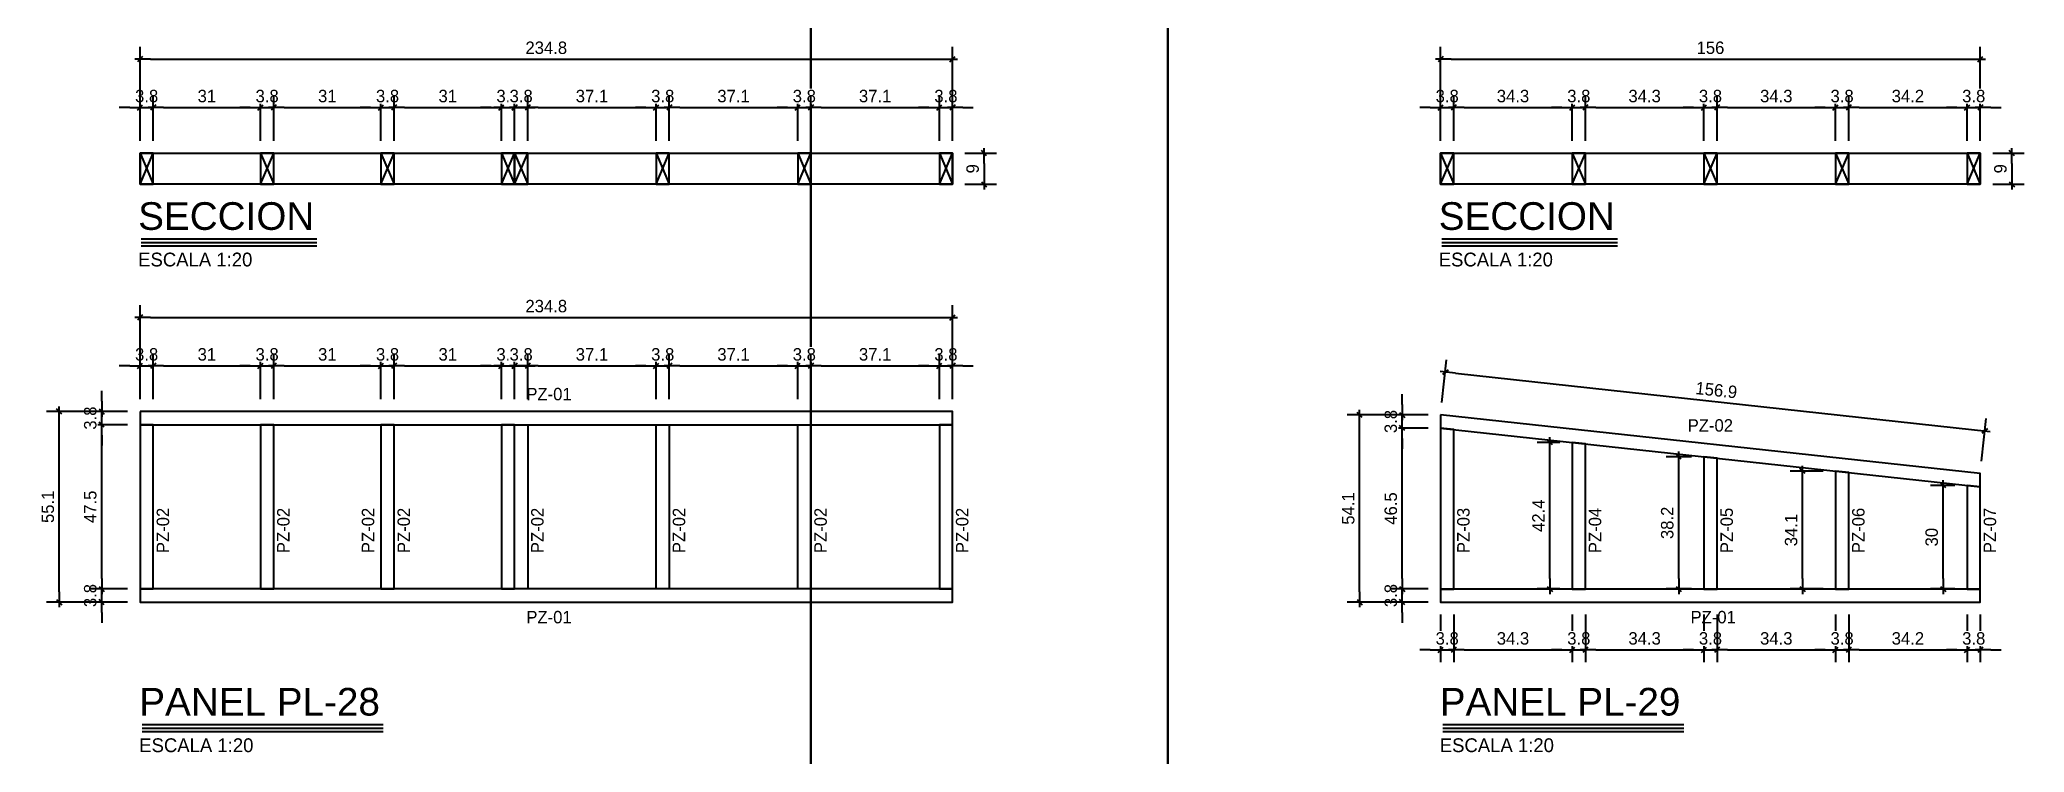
# Model space of a CAD drawing. Header units: millimetres. Extents: x 19458 to 19801, y 4351 to 4752.
# Drawn here: x 19617.78 to 19623.52, y 4506.95 to 4509.01 of the extents above; entities that cross this region are included whole.
import ezdxf
from ezdxf.enums import TextEntityAlignment as Align

# ---------------------------------------------------------------- set-up
doc = ezdxf.new("R2010")
doc.units = ezdxf.units.MM
for name, color, linetype in [('0 @ 0.2', 7, 'Continuous'), ('cotas', 1, 'Continuous'), ('cotas @ 0.02', 1, 'Continuous'), ('cotas @ 0.04', 1, 'Continuous'), ('cotas @ 0.05', 1, 'Continuous'), ('cotas @ 0.08', 1, 'Continuous'), ('cotas @ 0.1', 1, 'Continuous'), ('cotas @ 0.12', 1, 'Continuous'), ('cotas @ 0.125', 1, 'Continuous'), ('cotas @ 0.16', 1, 'Continuous'), ('cotas @ 0.2', 1, 'Continuous'), ('cotas @ 0.24', 1, 'Continuous'), ('cotas @ 0.25', 1, 'Continuous'), ('cotas @ 0.33', 1, 'Continuous'), ('cotas @ 0.48', 1, 'Continuous'), ('cotas @ 0.5', 1, 'Continuous'), ('cotas @ 0.64', 1, 'Continuous'), ('cotas @ 0.75', 1, 'Continuous'), ('cotas @ 0.96', 1, 'Continuous'), ('cotas @ 1', 1, 'Continuous'), ('cotas @ 1.2', 1, 'Continuous'), ('cotas @ 1.25', 1, 'Continuous'), ('cotas @ 1.5', 1, 'Continuous'), ('cotas @ 1.92', 1, 'Continuous'), ('cotas @ 10', 1, 'Continuous'), ('cotas @ 10.8', 1, 'Continuous'), ('cotas @ 100', 1, 'Continuous'), ('cotas @ 12', 1, 'Continuous'), ('cotas @ 15.36', 1, 'Continuous'), ('cotas @ 16', 1, 'Continuous'), ('cotas @ 2', 1, 'Continuous'), ('cotas @ 2.4', 1, 'Continuous'), ('cotas @ 2.5', 1, 'Continuous'), ('cotas @ 20', 1, 'Continuous'), ('cotas @ 200', 1, 'Continuous'), ('cotas @ 24', 1, 'Continuous'), ('cotas @ 3.6', 1, 'Continuous'), ('cotas @ 3.84', 1, 'Continuous'), ('cotas @ 30', 1, 'Continuous'), ('cotas @ 300', 1, 'Continuous'), ('cotas @ 36', 1, 'Continuous'), ('cotas @ 4', 1, 'Continuous'), ('cotas @ 4.8', 1, 'Continuous'), ('cotas @ 40', 1, 'Continuous'), ('cotas @ 400', 1, 'Continuous'), ('cotas @ 48', 1, 'Continuous'), ('cotas @ 5', 1, 'Continuous'), ('cotas @ 50', 1, 'Continuous'), ('cotas @ 500', 1, 'Continuous'), ('cotas @ 6', 1, 'Continuous'), ('cotas @ 7.2', 1, 'Continuous'), ('cotas @ 7.68', 1, 'Continuous'), ('cotas @ 8', 1, 'Continuous'), ('cotas @ 8.4', 1, 'Continuous'), ('cotas @ 9.6', 1, 'Continuous'), ('cotas @ 95.9969', 1, 'Continuous'), ('PANELES PARED', 2, 'Continuous'), ('TEXTO @ 0.2', 2, 'Continuous'), ('TEXTOS TITULOS @ 0.2', 3, 'Continuous')]:
    doc.layers.add(name, color=color, linetype=linetype)
doc.styles.add('century gothic', font='GOTHIC.TTF')
doc.styles.add('COTAS SMC', font='GOTHIC.TTF')
doc.styles.add('NOTAS', font='GOTHIC.TTF')
doc.styles.add('SMCtitulos', font='sanss___.ttf')
doc.dimstyles.new('ANOTATIVE 100 SMCONSTRUCCIONES', dxfattribs={"dimscale": 0, "dimtxt": 0.18, "dimasz": 0.15, "dimexe": 0.18, "dimexo": 0.09, "dimgap": 0.1, "dimtad": 1, "dimzin": 0, "dimdsep": 46, "dimtxsty": 'century gothic', "dimblk1": 'FLECHA1', "dimblk2": 'FLECHA1', "dimsah": 1, "dimcen": 0.18, "dimdle": 0.075, "dimclrd": 1, "dimclre": 1, "dimclrt": 2, "dimaunit": 1, "dimadec": 0, "dimazin": 0, "dimtfac": 0.75, "dimtix": 1, "dimtmove": 2, "dimatfit": 3, "dimfxl": 0.09, "dimtvp": 1.5, "dimtfill": 1, "dimtolj": 1, "dimtzin": 0, "dimarcsym": 0})
doc.dimstyles.new('ANOTATIVE CM SMCONSTRUCCIONES', dxfattribs={"dimscale": 0, "dimtxt": 0.18, "dimasz": 0.15, "dimexe": 0.18, "dimexo": 0.18, "dimgap": 0.07, "dimtad": 1, "dimdec": 1, "dimlfac": 100, "dimdsep": 46, "dimtxsty": 'century gothic', "dimblk1": 'FLECHA1', "dimblk2": 'FLECHA1', "dimsah": 1, "dimcen": 0.18, "dimdle": 0.075, "dimclrd": 1, "dimclre": 1, "dimclrt": 2, "dimaunit": 1, "dimadec": 0, "dimazin": 2, "dimtfac": 0.75, "dimtdec": 1, "dimtix": 1, "dimtmove": 2, "dimatfit": 3, "dimfxl": 0.09, "dimtvp": 1.5, "dimtfill": 1, "dimtolj": 1, "dimtzin": 0, "dimarcsym": 0})
doc.dimstyles.new('PIES SMCONSTRUCCIONES', dxfattribs={"dimscale": 0, "dimtxt": 0.18, "dimasz": 0.2, "dimexe": 0.18, "dimexo": 0, "dimgap": 0.1, "dimtad": 1, "dimdec": 0, "dimlfac": 39.370079, "dimzin": 0, "dimdsep": 46, "dimlunit": 4, "dimtxsty": 'COTAS SMC', "dimblk1": 'FLECHA1', "dimblk2": 'FLECHA1', "dimsah": 1, "dimcen": 0.2, "dimdle": 0.075, "dimclrd": 1, "dimclre": 1, "dimclrt": 2, "dimaunit": 1, "dimadec": 0, "dimazin": 0, "dimtfac": 0.75, "dimtdec": 0, "dimtix": 1, "dimtmove": 2, "dimatfit": 3, "dimfxl": 0.09, "dimtvp": 1.5, "dimtfill": 1, "dimtolj": 1, "dimtzin": 0, "dimarcsym": 0})
doc.dimstyles.new('PULGADAS SMCONSTRUCCIONES', dxfattribs={"dimscale": 0, "dimtxt": 0.18, "dimasz": 0.125, "dimexe": 0.18, "dimexo": 0, "dimgap": 0.1, "dimtad": 1, "dimdec": 0, "dimlfac": 39.370079, "dimzin": 0, "dimdsep": 46, "dimtxsty": 'COTAS SMC', "dimblk1": 'FLECHA1', "dimblk2": 'FLECHA1', "dimsah": 1, "dimcen": 0.18, "dimdle": 0.075, "dimclrd": 1, "dimclre": 1, "dimclrt": 2, "dimaunit": 1, "dimadec": 0, "dimazin": 0, "dimtfac": 0.75, "dimtdec": 0, "dimtix": 1, "dimtmove": 2, "dimatfit": 3, "dimfxl": 0.09, "dimtvp": 1.5, "dimtfill": 1, "dimtolj": 1, "dimtzin": 0, "dimarcsym": 0})

# ---------------------------------------------------------------- blocks, each defined once
blk = doc.blocks.new('PL13')
at = {"layer": 'PANELES PARED'}
for points in [[(19458.831, 4493.4764), (19458.831, 4493.4384), (19461.1794, 4493.4384), (19461.1794, 4493.4764)], [(19458.869, 4493.4384), (19458.831, 4493.4384), (19458.831, 4492.9632), (19458.869, 4492.9632)], [(19459.2172, 4493.4384), (19459.1792, 4493.4384), (19459.1792, 4492.9632), (19459.2172, 4492.9632)], [(19459.5654, 4493.4384), (19459.5274, 4493.4384), (19459.5274, 4492.9632), (19459.5654, 4492.9632)], [(19459.9135, 4493.4384), (19459.8755, 4493.4384), (19459.8755, 4492.9632), (19459.9135, 4492.9632)], [(19459.9135, 4493.4384), (19459.9515, 4493.4384), (19459.9515, 4492.9632), (19459.9135, 4492.9632)], [(19460.3228, 4493.4384), (19460.3608, 4493.4384), (19460.3608, 4492.9632), (19460.3228, 4492.9632)], [(19460.7321, 4493.4384), (19460.7701, 4493.4384), (19460.7701, 4492.9632), (19460.7321, 4492.9632)], [(19461.1794, 4493.4384), (19461.1414, 4493.4384), (19461.1414, 4492.9632), (19461.1794, 4492.9632)], [(19458.831, 4492.9632), (19458.831, 4492.9252), (19461.1794, 4492.9252), (19461.1794, 4492.9632)]]:
    blk.add_lwpolyline(points, close=True, dxfattribs=at)
blk = doc.blocks.new('*U46')
at = {"color": 2}
blk.add_line((0, 0.052), (3.483, 0.052), dxfattribs=at)
at = {"color": 250}
blk.add_line((0, 0), (3.483, 0), dxfattribs=at)
at = {"color": 7}
blk.add_line((0, -0.047), (3.483, -0.047), dxfattribs=at)
at = {"color": 0, "linetype": 'ByBlock', "lineweight": -2, "style": 'NOTAS'}
for tag, p in [('1TITLE', (0.027, 1.014)), ('2TITLE', (-0.043, 0.181))]:
    blk.add_attdef(tag, p, '', height=0.3, dxfattribs=at)
blk.add_attdef('SCALE', text='', height=0.18, dxfattribs=at).set_placement((-0.043, -0.148), align=Align.TOP_LEFT)
blk = doc.blocks.new('PZ1')
at = {"layer": 'PANELES PARED'}
for p, q in [((19503.9863, 4507.8495), (19504.0243, 4507.7595)), ((19503.9863, 4507.7595), (19504.0243, 4507.8495))]:
    blk.add_line(p, q, dxfattribs=at)
blk.add_lwpolyline([(19503.9863, 4507.7595), (19504.0243, 4507.7595), (19504.0243, 4507.8495), (19503.9863, 4507.8495)], close=True, dxfattribs=at)
blk = doc.blocks.new('*U14')
at = {"color": 2}
blk.add_line((0, 0.052), (2.541, 0.052), dxfattribs=at)
at = {"color": 250}
blk.add_line((0, 0), (2.541, 0), dxfattribs=at)
at = {"color": 7}
blk.add_line((0, -0.047), (2.541, -0.047), dxfattribs=at)
at = {"color": 0, "linetype": 'ByBlock', "lineweight": -2, "style": 'NOTAS'}
for tag, p in [('1TITLE', (0.027, 1.014)), ('2TITLE', (-0.043, 0.181))]:
    blk.add_attdef(tag, p, '', height=0.3, dxfattribs=at)
blk.add_attdef('SCALE', text='', height=0.18, dxfattribs=at).set_placement((-0.043, -0.148), align=Align.TOP_LEFT)
blk = doc.blocks.new('FLECHA1')
at = {"color": 4}
blk.add_line((-0.246176, -0.248081), (0.248081, 0.25), dxfattribs=at)
at = {"color": 1}
blk.add_line((-1, 0), (0.496162, 0), dxfattribs=at)
blk = doc.blocks.new('*D1137')
at = {"color": 1, "lineweight": -2, "transparency": 16777216}
for p, q in [((19620.4581, 4508.6856), (19620.5493, 4508.6856)), ((19620.5133, 4508.6556), (19620.5133, 4508.6256)), ((19620.4581, 4508.5956), (19620.5493, 4508.5956))]:
    blk.add_line(p, q, dxfattribs=at)
at = {"layer": 'Defpoints', "color": 0, "transparency": 16777216}
for p in [(19620.4221, 4508.6856), (19620.4221, 4508.5956)]:
    blk.add_point(p, dxfattribs=at)
at = {"color": 1, "lineweight": -2, "transparency": 16777216, "xscale": 0.03, "yscale": 0.03, "zscale": 0.03}
for p, rotation in [((19620.5133, 4508.6856), 90), ((19620.5133, 4508.5956), 270)]:
    blk.add_blockref('FLECHA1', p, dxfattribs=dict(at, rotation=rotation))
at = {"color": 2, "transparency": 16777216, "insert": (19620.4804, 4508.6406), "char_height": 0.036, "attachment_point": 5, "rotation": 90, "style": 'century gothic', "bg_fill": 3, "box_fill_scale": 1.1, "bg_fill_color": 256, "bg_fill_true_color": 13158600, "bg_fill_transparency": 0}
blk.add_mtext('\\A1;9', dxfattribs=at)
at = {"layer": 'Defpoints', "color": 0, "transparency": 16777216}
blk.add_point((19620.5133, 4508.5956), dxfattribs=at)
blk = doc.blocks.new('*D1134')
at = {"color": 1, "lineweight": -2, "transparency": 16777216}
for p, q in [((19618.0437, 4508.8178), (19618.0137, 4508.8178)), ((19618.0737, 4508.7216), (19618.0737, 4508.8538)), ((19618.0737, 4508.8178), (19618.1117, 4508.8178)), ((19618.1117, 4508.7216), (19618.1117, 4508.8538)), ((19618.1417, 4508.8178), (19618.1717, 4508.8178))]:
    blk.add_line(p, q, dxfattribs=at)
at = {"layer": 'Defpoints', "color": 0, "transparency": 16777216}
for p in [(19618.0737, 4508.6856), (19618.1117, 4508.6856)]:
    blk.add_point(p, dxfattribs=at)
at = {"color": 1, "lineweight": -2, "transparency": 16777216, "xscale": 0.03, "yscale": 0.03, "zscale": 0.03}
blk.add_blockref('FLECHA1', (19618.0737, 4508.8178), dxfattribs=at)
at = {"color": 1, "lineweight": -2, "transparency": 16777216, "xscale": 0.03, "yscale": 0.03, "zscale": 0.03, "rotation": 180}
blk.add_blockref('FLECHA1', (19618.1117, 4508.8178), dxfattribs=at)
at = {"color": 2, "transparency": 16777216, "insert": (19618.0927, 4508.8507), "char_height": 0.036, "attachment_point": 5, "style": 'century gothic', "bg_fill": 3, "box_fill_scale": 1.1, "bg_fill_color": 256, "bg_fill_true_color": 13158600, "bg_fill_transparency": 0}
blk.add_mtext('\\A1;3.8', dxfattribs=at)
at = {"layer": 'Defpoints', "color": 0, "transparency": 16777216}
blk.add_point((19618.1117, 4508.8178), dxfattribs=at)
blk = doc.blocks.new('*D1135')
at = {"color": 1, "lineweight": -2, "transparency": 16777216}
for p, q in [((19620.3541, 4508.8178), (19620.3241, 4508.8178)), ((19620.3841, 4508.7216), (19620.3841, 4508.8538)), ((19620.3841, 4508.8178), (19620.4221, 4508.8178)), ((19620.4221, 4508.7216), (19620.4221, 4508.8538)), ((19620.4521, 4508.8178), (19620.4821, 4508.8178))]:
    blk.add_line(p, q, dxfattribs=at)
at = {"layer": 'Defpoints', "color": 0, "transparency": 16777216}
for p in [(19620.3841, 4508.6856), (19620.4221, 4508.6856)]:
    blk.add_point(p, dxfattribs=at)
at = {"color": 1, "lineweight": -2, "transparency": 16777216, "xscale": 0.03, "yscale": 0.03, "zscale": 0.03}
blk.add_blockref('FLECHA1', (19620.3841, 4508.8178), dxfattribs=at)
at = {"color": 1, "lineweight": -2, "transparency": 16777216, "xscale": 0.03, "yscale": 0.03, "zscale": 0.03, "rotation": 180}
blk.add_blockref('FLECHA1', (19620.4221, 4508.8178), dxfattribs=at)
at = {"color": 2, "transparency": 16777216, "insert": (19620.4031, 4508.8507), "char_height": 0.036, "attachment_point": 5, "style": 'century gothic', "bg_fill": 3, "box_fill_scale": 1.1, "bg_fill_color": 256, "bg_fill_true_color": 13158600, "bg_fill_transparency": 0}
blk.add_mtext('\\A1;3.8', dxfattribs=at)
at = {"layer": 'Defpoints', "color": 0, "transparency": 16777216}
blk.add_point((19620.4221, 4508.8178), dxfattribs=at)
blk = doc.blocks.new('*D1136')
at = {"color": 1, "lineweight": -2, "transparency": 16777216}
for p, q in [((19618.0737, 4508.7216), (19618.0737, 4508.9935)), ((19620.4221, 4508.7216), (19620.4221, 4508.9935)), ((19618.1037, 4508.9575), (19620.3921, 4508.9575))]:
    blk.add_line(p, q, dxfattribs=at)
at = {"layer": 'Defpoints', "color": 0, "transparency": 16777216}
for p in [(19620.4221, 4508.9575), (19618.0737, 4508.6856), (19620.4221, 4508.6856)]:
    blk.add_point(p, dxfattribs=at)
at = {"color": 1, "lineweight": -2, "transparency": 16777216, "xscale": 0.03, "yscale": 0.03, "zscale": 0.03, "rotation": 180}
blk.add_blockref('FLECHA1', (19618.0737, 4508.9575), dxfattribs=at)
at = {"color": 1, "lineweight": -2, "transparency": 16777216, "xscale": 0.03, "yscale": 0.03, "zscale": 0.03}
blk.add_blockref('FLECHA1', (19620.4221, 4508.9575), dxfattribs=at)
at = {"color": 2, "transparency": 16777216, "insert": (19619.2479, 4508.9904), "char_height": 0.036, "attachment_point": 5, "style": 'century gothic', "bg_fill": 3, "box_fill_scale": 1.1, "bg_fill_color": 256, "bg_fill_true_color": 13158600, "bg_fill_transparency": 0}
blk.add_mtext('\\A1;234.8', dxfattribs=at)
blk = doc.blocks.new('*D1138')
at = {"color": 1, "lineweight": -2, "transparency": 16777216}
for p, q in [((19618.1117, 4508.7216), (19618.1117, 4508.8538)), ((19618.1417, 4508.8178), (19618.3919, 4508.8178)), ((19618.4219, 4508.7216), (19618.4219, 4508.8538))]:
    blk.add_line(p, q, dxfattribs=at)
at = {"layer": 'Defpoints', "color": 0, "transparency": 16777216}
for p in [(19618.4219, 4508.8178), (19618.1117, 4508.6856), (19618.4219, 4508.6856)]:
    blk.add_point(p, dxfattribs=at)
at = {"color": 1, "lineweight": -2, "transparency": 16777216, "xscale": 0.03, "yscale": 0.03, "zscale": 0.03, "rotation": 180}
blk.add_blockref('FLECHA1', (19618.1117, 4508.8178), dxfattribs=at)
at = {"color": 1, "lineweight": -2, "transparency": 16777216, "xscale": 0.03, "yscale": 0.03, "zscale": 0.03}
blk.add_blockref('FLECHA1', (19618.4219, 4508.8178), dxfattribs=at)
at = {"color": 2, "transparency": 16777216, "insert": (19618.2668, 4508.8507), "char_height": 0.036, "attachment_point": 5, "style": 'century gothic', "bg_fill": 3, "box_fill_scale": 1.1, "bg_fill_color": 256, "bg_fill_true_color": 13158600, "bg_fill_transparency": 0}
blk.add_mtext('\\A1;31', dxfattribs=at)
blk = doc.blocks.new('*D1139')
at = {"color": 1, "lineweight": -2, "transparency": 16777216}
for p, q in [((19618.3919, 4508.8178), (19618.3619, 4508.8178)), ((19618.4219, 4508.7216), (19618.4219, 4508.8538)), ((19618.4219, 4508.8178), (19618.4599, 4508.8178)), ((19618.4599, 4508.7216), (19618.4599, 4508.8538)), ((19618.4899, 4508.8178), (19618.5199, 4508.8178))]:
    blk.add_line(p, q, dxfattribs=at)
at = {"layer": 'Defpoints', "color": 0, "transparency": 16777216}
for p in [(19618.4219, 4508.6856), (19618.4599, 4508.6856)]:
    blk.add_point(p, dxfattribs=at)
at = {"color": 1, "lineweight": -2, "transparency": 16777216, "xscale": 0.03, "yscale": 0.03, "zscale": 0.03}
blk.add_blockref('FLECHA1', (19618.4219, 4508.8178), dxfattribs=at)
at = {"color": 1, "lineweight": -2, "transparency": 16777216, "xscale": 0.03, "yscale": 0.03, "zscale": 0.03, "rotation": 180}
blk.add_blockref('FLECHA1', (19618.4599, 4508.8178), dxfattribs=at)
at = {"color": 2, "transparency": 16777216, "insert": (19618.4409, 4508.8507), "char_height": 0.036, "attachment_point": 5, "style": 'century gothic', "bg_fill": 3, "box_fill_scale": 1.1, "bg_fill_color": 256, "bg_fill_true_color": 13158600, "bg_fill_transparency": 0}
blk.add_mtext('\\A1;3.8', dxfattribs=at)
at = {"layer": 'Defpoints', "color": 0, "transparency": 16777216}
blk.add_point((19618.4599, 4508.8178), dxfattribs=at)
blk = doc.blocks.new('*D1140')
at = {"color": 1, "lineweight": -2, "transparency": 16777216}
for p, q in [((19618.4599, 4508.7216), (19618.4599, 4508.8538)), ((19618.4899, 4508.8178), (19618.74, 4508.8178)), ((19618.77, 4508.7216), (19618.77, 4508.8538))]:
    blk.add_line(p, q, dxfattribs=at)
at = {"layer": 'Defpoints', "color": 0, "transparency": 16777216}
for p in [(19618.77, 4508.8178), (19618.4599, 4508.6856), (19618.77, 4508.6856)]:
    blk.add_point(p, dxfattribs=at)
at = {"color": 1, "lineweight": -2, "transparency": 16777216, "xscale": 0.03, "yscale": 0.03, "zscale": 0.03, "rotation": 180}
blk.add_blockref('FLECHA1', (19618.4599, 4508.8178), dxfattribs=at)
at = {"color": 1, "lineweight": -2, "transparency": 16777216, "xscale": 0.03, "yscale": 0.03, "zscale": 0.03}
blk.add_blockref('FLECHA1', (19618.77, 4508.8178), dxfattribs=at)
at = {"color": 2, "transparency": 16777216, "insert": (19618.615, 4508.8507), "char_height": 0.036, "attachment_point": 5, "style": 'century gothic', "bg_fill": 3, "box_fill_scale": 1.1, "bg_fill_color": 256, "bg_fill_true_color": 13158600, "bg_fill_transparency": 0}
blk.add_mtext('\\A1;31', dxfattribs=at)
blk = doc.blocks.new('*D1141')
at = {"color": 1, "lineweight": -2, "transparency": 16777216}
for p, q in [((19618.74, 4508.8178), (19618.71, 4508.8178)), ((19618.77, 4508.7216), (19618.77, 4508.8538)), ((19618.77, 4508.8178), (19618.808, 4508.8178)), ((19618.808, 4508.7216), (19618.808, 4508.8538)), ((19618.838, 4508.8178), (19618.868, 4508.8178))]:
    blk.add_line(p, q, dxfattribs=at)
at = {"layer": 'Defpoints', "color": 0, "transparency": 16777216}
for p in [(19618.77, 4508.6856), (19618.808, 4508.6856)]:
    blk.add_point(p, dxfattribs=at)
at = {"color": 1, "lineweight": -2, "transparency": 16777216, "xscale": 0.03, "yscale": 0.03, "zscale": 0.03}
blk.add_blockref('FLECHA1', (19618.77, 4508.8178), dxfattribs=at)
at = {"color": 1, "lineweight": -2, "transparency": 16777216, "xscale": 0.03, "yscale": 0.03, "zscale": 0.03, "rotation": 180}
blk.add_blockref('FLECHA1', (19618.808, 4508.8178), dxfattribs=at)
at = {"color": 2, "transparency": 16777216, "insert": (19618.789, 4508.8507), "char_height": 0.036, "attachment_point": 5, "style": 'century gothic', "bg_fill": 3, "box_fill_scale": 1.1, "bg_fill_color": 256, "bg_fill_true_color": 13158600, "bg_fill_transparency": 0}
blk.add_mtext('\\A1;3.8', dxfattribs=at)
at = {"layer": 'Defpoints', "color": 0, "transparency": 16777216}
blk.add_point((19618.808, 4508.8178), dxfattribs=at)
blk = doc.blocks.new('*D1142')
at = {"color": 1, "lineweight": -2, "transparency": 16777216}
for p, q in [((19618.808, 4508.7216), (19618.808, 4508.8538)), ((19618.838, 4508.8178), (19619.0882, 4508.8178)), ((19619.1182, 4508.7216), (19619.1182, 4508.8538))]:
    blk.add_line(p, q, dxfattribs=at)
at = {"layer": 'Defpoints', "color": 0, "transparency": 16777216}
for p in [(19619.1182, 4508.8178), (19618.808, 4508.6856), (19619.1182, 4508.6856)]:
    blk.add_point(p, dxfattribs=at)
at = {"color": 1, "lineweight": -2, "transparency": 16777216, "xscale": 0.03, "yscale": 0.03, "zscale": 0.03, "rotation": 180}
blk.add_blockref('FLECHA1', (19618.808, 4508.8178), dxfattribs=at)
at = {"color": 1, "lineweight": -2, "transparency": 16777216, "xscale": 0.03, "yscale": 0.03, "zscale": 0.03}
blk.add_blockref('FLECHA1', (19619.1182, 4508.8178), dxfattribs=at)
at = {"color": 2, "transparency": 16777216, "insert": (19618.9631, 4508.8507), "char_height": 0.036, "attachment_point": 5, "style": 'century gothic', "bg_fill": 3, "box_fill_scale": 1.1, "bg_fill_color": 256, "bg_fill_true_color": 13158600, "bg_fill_transparency": 0}
blk.add_mtext('\\A1;31', dxfattribs=at)
blk = doc.blocks.new('*D1143')
at = {"color": 1, "lineweight": -2, "transparency": 16777216}
for p, q in [((19619.0882, 4508.8178), (19619.0582, 4508.8178)), ((19619.1182, 4508.7216), (19619.1182, 4508.8538)), ((19619.1182, 4508.8178), (19619.1562, 4508.8178)), ((19619.1562, 4508.7216), (19619.1562, 4508.8538)), ((19619.1862, 4508.8178), (19619.2162, 4508.8178))]:
    blk.add_line(p, q, dxfattribs=at)
at = {"layer": 'Defpoints', "color": 0, "transparency": 16777216}
for p in [(19619.1182, 4508.6856), (19619.1562, 4508.6856)]:
    blk.add_point(p, dxfattribs=at)
at = {"color": 1, "lineweight": -2, "transparency": 16777216, "xscale": 0.03, "yscale": 0.03, "zscale": 0.03}
blk.add_blockref('FLECHA1', (19619.1182, 4508.8178), dxfattribs=at)
at = {"color": 1, "lineweight": -2, "transparency": 16777216, "xscale": 0.03, "yscale": 0.03, "zscale": 0.03, "rotation": 180}
blk.add_blockref('FLECHA1', (19619.1562, 4508.8178), dxfattribs=at)
at = {"color": 2, "transparency": 16777216, "insert": (19619.1372, 4508.8507), "char_height": 0.036, "attachment_point": 5, "style": 'century gothic', "bg_fill": 3, "box_fill_scale": 1.1, "bg_fill_color": 256, "bg_fill_true_color": 13158600, "bg_fill_transparency": 0}
blk.add_mtext('\\A1;3.8', dxfattribs=at)
at = {"layer": 'Defpoints', "color": 0, "transparency": 16777216}
blk.add_point((19619.1562, 4508.8178), dxfattribs=at)
blk = doc.blocks.new('*D1144')
at = {"color": 1, "lineweight": -2, "transparency": 16777216}
for p, q in [((19619.1262, 4508.8178), (19619.0962, 4508.8178)), ((19619.1562, 4508.7216), (19619.1562, 4508.8538)), ((19619.1562, 4508.8178), (19619.1942, 4508.8178)), ((19619.1942, 4508.7216), (19619.1942, 4508.8538)), ((19619.2242, 4508.8178), (19619.2542, 4508.8178))]:
    blk.add_line(p, q, dxfattribs=at)
at = {"layer": 'Defpoints', "color": 0, "transparency": 16777216}
for p in [(19619.1562, 4508.6856), (19619.1942, 4508.6856)]:
    blk.add_point(p, dxfattribs=at)
at = {"color": 1, "lineweight": -2, "transparency": 16777216, "xscale": 0.03, "yscale": 0.03, "zscale": 0.03}
blk.add_blockref('FLECHA1', (19619.1562, 4508.8178), dxfattribs=at)
at = {"color": 1, "lineweight": -2, "transparency": 16777216, "xscale": 0.03, "yscale": 0.03, "zscale": 0.03, "rotation": 180}
blk.add_blockref('FLECHA1', (19619.1942, 4508.8178), dxfattribs=at)
at = {"color": 2, "transparency": 16777216, "insert": (19619.1752, 4508.8507), "char_height": 0.036, "attachment_point": 5, "style": 'century gothic', "bg_fill": 3, "box_fill_scale": 1.1, "bg_fill_color": 256, "bg_fill_true_color": 13158600, "bg_fill_transparency": 0}
blk.add_mtext('\\A1;3.8', dxfattribs=at)
at = {"layer": 'Defpoints', "color": 0, "transparency": 16777216}
blk.add_point((19619.1942, 4508.8178), dxfattribs=at)
blk = doc.blocks.new('*D1145')
at = {"color": 1, "lineweight": -2, "transparency": 16777216}
for p, q in [((19619.1942, 4508.7216), (19619.1942, 4508.8538)), ((19619.2242, 4508.8178), (19619.5355, 4508.8178)), ((19619.5655, 4508.7216), (19619.5655, 4508.8538))]:
    blk.add_line(p, q, dxfattribs=at)
at = {"layer": 'Defpoints', "color": 0, "transparency": 16777216}
for p in [(19619.5655, 4508.8178), (19619.1942, 4508.6856), (19619.5655, 4508.6856)]:
    blk.add_point(p, dxfattribs=at)
at = {"color": 1, "lineweight": -2, "transparency": 16777216, "xscale": 0.03, "yscale": 0.03, "zscale": 0.03, "rotation": 180}
blk.add_blockref('FLECHA1', (19619.1942, 4508.8178), dxfattribs=at)
at = {"color": 1, "lineweight": -2, "transparency": 16777216, "xscale": 0.03, "yscale": 0.03, "zscale": 0.03}
blk.add_blockref('FLECHA1', (19619.5655, 4508.8178), dxfattribs=at)
at = {"color": 2, "transparency": 16777216, "insert": (19619.3799, 4508.8507), "char_height": 0.036, "attachment_point": 5, "style": 'century gothic', "bg_fill": 3, "box_fill_scale": 1.1, "bg_fill_color": 256, "bg_fill_true_color": 13158600, "bg_fill_transparency": 0}
blk.add_mtext('\\A1;37.1', dxfattribs=at)
blk = doc.blocks.new('*D1146')
at = {"color": 1, "lineweight": -2, "transparency": 16777216}
for p, q in [((19619.5355, 4508.8178), (19619.5055, 4508.8178)), ((19619.5655, 4508.7216), (19619.5655, 4508.8538)), ((19619.5655, 4508.8178), (19619.6035, 4508.8178)), ((19619.6035, 4508.7216), (19619.6035, 4508.8538)), ((19619.6335, 4508.8178), (19619.6635, 4508.8178))]:
    blk.add_line(p, q, dxfattribs=at)
at = {"layer": 'Defpoints', "color": 0, "transparency": 16777216}
for p in [(19619.5655, 4508.6856), (19619.6035, 4508.6856)]:
    blk.add_point(p, dxfattribs=at)
at = {"color": 1, "lineweight": -2, "transparency": 16777216, "xscale": 0.03, "yscale": 0.03, "zscale": 0.03}
blk.add_blockref('FLECHA1', (19619.5655, 4508.8178), dxfattribs=at)
at = {"color": 1, "lineweight": -2, "transparency": 16777216, "xscale": 0.03, "yscale": 0.03, "zscale": 0.03, "rotation": 180}
blk.add_blockref('FLECHA1', (19619.6035, 4508.8178), dxfattribs=at)
at = {"color": 2, "transparency": 16777216, "insert": (19619.5845, 4508.8507), "char_height": 0.036, "attachment_point": 5, "style": 'century gothic', "bg_fill": 3, "box_fill_scale": 1.1, "bg_fill_color": 256, "bg_fill_true_color": 13158600, "bg_fill_transparency": 0}
blk.add_mtext('\\A1;3.8', dxfattribs=at)
at = {"layer": 'Defpoints', "color": 0, "transparency": 16777216}
blk.add_point((19619.6035, 4508.8178), dxfattribs=at)
blk = doc.blocks.new('*D1147')
at = {"color": 1, "lineweight": -2, "transparency": 16777216}
for p, q in [((19619.6035, 4508.7216), (19619.6035, 4508.8538)), ((19619.6335, 4508.8178), (19619.9448, 4508.8178)), ((19619.9748, 4508.7216), (19619.9748, 4508.8538))]:
    blk.add_line(p, q, dxfattribs=at)
at = {"layer": 'Defpoints', "color": 0, "transparency": 16777216}
for p in [(19619.9748, 4508.8178), (19619.6035, 4508.6856), (19619.9748, 4508.6856)]:
    blk.add_point(p, dxfattribs=at)
at = {"color": 1, "lineweight": -2, "transparency": 16777216, "xscale": 0.03, "yscale": 0.03, "zscale": 0.03, "rotation": 180}
blk.add_blockref('FLECHA1', (19619.6035, 4508.8178), dxfattribs=at)
at = {"color": 1, "lineweight": -2, "transparency": 16777216, "xscale": 0.03, "yscale": 0.03, "zscale": 0.03}
blk.add_blockref('FLECHA1', (19619.9748, 4508.8178), dxfattribs=at)
at = {"color": 2, "transparency": 16777216, "insert": (19619.7892, 4508.8507), "char_height": 0.036, "attachment_point": 5, "style": 'century gothic', "bg_fill": 3, "box_fill_scale": 1.1, "bg_fill_color": 256, "bg_fill_true_color": 13158600, "bg_fill_transparency": 0}
blk.add_mtext('\\A1;37.1', dxfattribs=at)
blk = doc.blocks.new('*D1148')
at = {"color": 1, "lineweight": -2, "transparency": 16777216}
for p, q in [((19619.9448, 4508.8178), (19619.9148, 4508.8178)), ((19619.9748, 4508.7216), (19619.9748, 4508.8538)), ((19619.9748, 4508.8178), (19620.0128, 4508.8178)), ((19620.0128, 4508.7216), (19620.0128, 4508.8538)), ((19620.0428, 4508.8178), (19620.0728, 4508.8178))]:
    blk.add_line(p, q, dxfattribs=at)
at = {"layer": 'Defpoints', "color": 0, "transparency": 16777216}
for p in [(19619.9748, 4508.6856), (19620.0128, 4508.6856)]:
    blk.add_point(p, dxfattribs=at)
at = {"color": 1, "lineweight": -2, "transparency": 16777216, "xscale": 0.03, "yscale": 0.03, "zscale": 0.03}
blk.add_blockref('FLECHA1', (19619.9748, 4508.8178), dxfattribs=at)
at = {"color": 1, "lineweight": -2, "transparency": 16777216, "xscale": 0.03, "yscale": 0.03, "zscale": 0.03, "rotation": 180}
blk.add_blockref('FLECHA1', (19620.0128, 4508.8178), dxfattribs=at)
at = {"color": 2, "transparency": 16777216, "insert": (19619.9938, 4508.8507), "char_height": 0.036, "attachment_point": 5, "style": 'century gothic', "bg_fill": 3, "box_fill_scale": 1.1, "bg_fill_color": 256, "bg_fill_true_color": 13158600, "bg_fill_transparency": 0}
blk.add_mtext('\\A1;3.8', dxfattribs=at)
at = {"layer": 'Defpoints', "color": 0, "transparency": 16777216}
blk.add_point((19620.0128, 4508.8178), dxfattribs=at)
blk = doc.blocks.new('*D1149')
at = {"color": 1, "lineweight": -2, "transparency": 16777216}
for p, q in [((19620.0128, 4508.7216), (19620.0128, 4508.8538)), ((19620.0428, 4508.8178), (19620.3541, 4508.8178)), ((19620.3841, 4508.7216), (19620.3841, 4508.8538))]:
    blk.add_line(p, q, dxfattribs=at)
at = {"layer": 'Defpoints', "color": 0, "transparency": 16777216}
for p in [(19620.3841, 4508.8178), (19620.0128, 4508.6856), (19620.3841, 4508.6856)]:
    blk.add_point(p, dxfattribs=at)
at = {"color": 1, "lineweight": -2, "transparency": 16777216, "xscale": 0.03, "yscale": 0.03, "zscale": 0.03, "rotation": 180}
blk.add_blockref('FLECHA1', (19620.0128, 4508.8178), dxfattribs=at)
at = {"color": 1, "lineweight": -2, "transparency": 16777216, "xscale": 0.03, "yscale": 0.03, "zscale": 0.03}
blk.add_blockref('FLECHA1', (19620.3841, 4508.8178), dxfattribs=at)
at = {"color": 2, "transparency": 16777216, "insert": (19620.1985, 4508.8507), "char_height": 0.036, "attachment_point": 5, "style": 'century gothic', "bg_fill": 3, "box_fill_scale": 1.1, "bg_fill_color": 256, "bg_fill_true_color": 13158600, "bg_fill_transparency": 0}
blk.add_mtext('\\A1;37.1', dxfattribs=at)
blk = doc.blocks.new('*D1150')
at = {"color": 1, "lineweight": -2, "transparency": 16777216}
for p, q in [((19618.0437, 4508.0707), (19618.0137, 4508.0707)), ((19618.0737, 4507.9745), (19618.0737, 4508.1067)), ((19618.0737, 4508.0707), (19618.1117, 4508.0707)), ((19618.1117, 4507.9745), (19618.1117, 4508.1067)), ((19618.1417, 4508.0707), (19618.1717, 4508.0707))]:
    blk.add_line(p, q, dxfattribs=at)
at = {"layer": 'Defpoints', "color": 0, "transparency": 16777216}
for p in [(19618.0737, 4507.9385), (19618.1117, 4507.9385)]:
    blk.add_point(p, dxfattribs=at)
at = {"color": 1, "lineweight": -2, "transparency": 16777216, "xscale": 0.03, "yscale": 0.03, "zscale": 0.03}
blk.add_blockref('FLECHA1', (19618.0737, 4508.0707), dxfattribs=at)
at = {"color": 1, "lineweight": -2, "transparency": 16777216, "xscale": 0.03, "yscale": 0.03, "zscale": 0.03, "rotation": 180}
blk.add_blockref('FLECHA1', (19618.1117, 4508.0707), dxfattribs=at)
at = {"color": 2, "transparency": 16777216, "insert": (19618.0927, 4508.1036), "char_height": 0.036, "attachment_point": 5, "style": 'century gothic', "bg_fill": 3, "box_fill_scale": 1.1, "bg_fill_color": 256, "bg_fill_true_color": 13158600, "bg_fill_transparency": 0}
blk.add_mtext('\\A1;3.8', dxfattribs=at)
at = {"layer": 'Defpoints', "color": 0, "transparency": 16777216}
blk.add_point((19618.1117, 4508.0707), dxfattribs=at)
blk = doc.blocks.new('*D1151')
at = {"color": 1, "lineweight": -2, "transparency": 16777216}
for p, q in [((19620.3541, 4508.0707), (19620.3241, 4508.0707)), ((19620.3841, 4507.9745), (19620.3841, 4508.1067)), ((19620.3841, 4508.0707), (19620.4221, 4508.0707)), ((19620.4221, 4507.9745), (19620.4221, 4508.1067)), ((19620.4521, 4508.0707), (19620.4821, 4508.0707))]:
    blk.add_line(p, q, dxfattribs=at)
at = {"layer": 'Defpoints', "color": 0, "transparency": 16777216}
for p in [(19620.3841, 4507.9385), (19620.4221, 4507.9385)]:
    blk.add_point(p, dxfattribs=at)
at = {"color": 1, "lineweight": -2, "transparency": 16777216, "xscale": 0.03, "yscale": 0.03, "zscale": 0.03}
blk.add_blockref('FLECHA1', (19620.3841, 4508.0707), dxfattribs=at)
at = {"color": 1, "lineweight": -2, "transparency": 16777216, "xscale": 0.03, "yscale": 0.03, "zscale": 0.03, "rotation": 180}
blk.add_blockref('FLECHA1', (19620.4221, 4508.0707), dxfattribs=at)
at = {"color": 2, "transparency": 16777216, "insert": (19620.4031, 4508.1036), "char_height": 0.036, "attachment_point": 5, "style": 'century gothic', "bg_fill": 3, "box_fill_scale": 1.1, "bg_fill_color": 256, "bg_fill_true_color": 13158600, "bg_fill_transparency": 0}
blk.add_mtext('\\A1;3.8', dxfattribs=at)
at = {"layer": 'Defpoints', "color": 0, "transparency": 16777216}
blk.add_point((19620.4221, 4508.0707), dxfattribs=at)
blk = doc.blocks.new('*D1152')
at = {"color": 1, "lineweight": -2, "transparency": 16777216}
for p, q in [((19618.0737, 4507.9745), (19618.0737, 4508.2463)), ((19620.4221, 4507.9745), (19620.4221, 4508.2463)), ((19618.1037, 4508.2103), (19620.3921, 4508.2103))]:
    blk.add_line(p, q, dxfattribs=at)
at = {"layer": 'Defpoints', "color": 0, "transparency": 16777216}
for p in [(19620.4221, 4508.2103), (19618.0737, 4507.9385), (19620.4221, 4507.9385)]:
    blk.add_point(p, dxfattribs=at)
at = {"color": 1, "lineweight": -2, "transparency": 16777216, "xscale": 0.03, "yscale": 0.03, "zscale": 0.03, "rotation": 180}
blk.add_blockref('FLECHA1', (19618.0737, 4508.2103), dxfattribs=at)
at = {"color": 1, "lineweight": -2, "transparency": 16777216, "xscale": 0.03, "yscale": 0.03, "zscale": 0.03}
blk.add_blockref('FLECHA1', (19620.4221, 4508.2103), dxfattribs=at)
at = {"color": 2, "transparency": 16777216, "insert": (19619.2479, 4508.2432), "char_height": 0.036, "attachment_point": 5, "style": 'century gothic', "bg_fill": 3, "box_fill_scale": 1.1, "bg_fill_color": 256, "bg_fill_true_color": 13158600, "bg_fill_transparency": 0}
blk.add_mtext('\\A1;234.8', dxfattribs=at)
blk = doc.blocks.new('*D1153')
at = {"color": 1, "lineweight": -2, "transparency": 16777216}
for p, q in [((19618.1117, 4507.9745), (19618.1117, 4508.1067)), ((19618.1417, 4508.0707), (19618.3919, 4508.0707)), ((19618.4219, 4507.9745), (19618.4219, 4508.1067))]:
    blk.add_line(p, q, dxfattribs=at)
at = {"layer": 'Defpoints', "color": 0, "transparency": 16777216}
for p in [(19618.4219, 4508.0707), (19618.1117, 4507.9385), (19618.4219, 4507.9385)]:
    blk.add_point(p, dxfattribs=at)
at = {"color": 1, "lineweight": -2, "transparency": 16777216, "xscale": 0.03, "yscale": 0.03, "zscale": 0.03, "rotation": 180}
blk.add_blockref('FLECHA1', (19618.1117, 4508.0707), dxfattribs=at)
at = {"color": 1, "lineweight": -2, "transparency": 16777216, "xscale": 0.03, "yscale": 0.03, "zscale": 0.03}
blk.add_blockref('FLECHA1', (19618.4219, 4508.0707), dxfattribs=at)
at = {"color": 2, "transparency": 16777216, "insert": (19618.2668, 4508.1036), "char_height": 0.036, "attachment_point": 5, "style": 'century gothic', "bg_fill": 3, "box_fill_scale": 1.1, "bg_fill_color": 256, "bg_fill_true_color": 13158600, "bg_fill_transparency": 0}
blk.add_mtext('\\A1;31', dxfattribs=at)
blk = doc.blocks.new('*D1154')
at = {"color": 1, "lineweight": -2, "transparency": 16777216}
for p, q in [((19618.3919, 4508.0707), (19618.3619, 4508.0707)), ((19618.4219, 4507.9745), (19618.4219, 4508.1067)), ((19618.4219, 4508.0707), (19618.4599, 4508.0707)), ((19618.4599, 4507.9745), (19618.4599, 4508.1067)), ((19618.4899, 4508.0707), (19618.5199, 4508.0707))]:
    blk.add_line(p, q, dxfattribs=at)
at = {"layer": 'Defpoints', "color": 0, "transparency": 16777216}
for p in [(19618.4219, 4507.9385), (19618.4599, 4507.9385)]:
    blk.add_point(p, dxfattribs=at)
at = {"color": 1, "lineweight": -2, "transparency": 16777216, "xscale": 0.03, "yscale": 0.03, "zscale": 0.03}
blk.add_blockref('FLECHA1', (19618.4219, 4508.0707), dxfattribs=at)
at = {"color": 1, "lineweight": -2, "transparency": 16777216, "xscale": 0.03, "yscale": 0.03, "zscale": 0.03, "rotation": 180}
blk.add_blockref('FLECHA1', (19618.4599, 4508.0707), dxfattribs=at)
at = {"color": 2, "transparency": 16777216, "insert": (19618.4409, 4508.1036), "char_height": 0.036, "attachment_point": 5, "style": 'century gothic', "bg_fill": 3, "box_fill_scale": 1.1, "bg_fill_color": 256, "bg_fill_true_color": 13158600, "bg_fill_transparency": 0}
blk.add_mtext('\\A1;3.8', dxfattribs=at)
at = {"layer": 'Defpoints', "color": 0, "transparency": 16777216}
blk.add_point((19618.4599, 4508.0707), dxfattribs=at)
blk = doc.blocks.new('*D1155')
at = {"color": 1, "lineweight": -2, "transparency": 16777216}
for p, q in [((19618.4599, 4507.9745), (19618.4599, 4508.1067)), ((19618.4899, 4508.0707), (19618.74, 4508.0707)), ((19618.77, 4507.9745), (19618.77, 4508.1067))]:
    blk.add_line(p, q, dxfattribs=at)
at = {"layer": 'Defpoints', "color": 0, "transparency": 16777216}
for p in [(19618.77, 4508.0707), (19618.4599, 4507.9385), (19618.77, 4507.9385)]:
    blk.add_point(p, dxfattribs=at)
at = {"color": 1, "lineweight": -2, "transparency": 16777216, "xscale": 0.03, "yscale": 0.03, "zscale": 0.03, "rotation": 180}
blk.add_blockref('FLECHA1', (19618.4599, 4508.0707), dxfattribs=at)
at = {"color": 1, "lineweight": -2, "transparency": 16777216, "xscale": 0.03, "yscale": 0.03, "zscale": 0.03}
blk.add_blockref('FLECHA1', (19618.77, 4508.0707), dxfattribs=at)
at = {"color": 2, "transparency": 16777216, "insert": (19618.615, 4508.1036), "char_height": 0.036, "attachment_point": 5, "style": 'century gothic', "bg_fill": 3, "box_fill_scale": 1.1, "bg_fill_color": 256, "bg_fill_true_color": 13158600, "bg_fill_transparency": 0}
blk.add_mtext('\\A1;31', dxfattribs=at)
blk = doc.blocks.new('*D1156')
at = {"color": 1, "lineweight": -2, "transparency": 16777216}
for p, q in [((19618.74, 4508.0707), (19618.71, 4508.0707)), ((19618.77, 4507.9745), (19618.77, 4508.1067)), ((19618.77, 4508.0707), (19618.808, 4508.0707)), ((19618.808, 4507.9745), (19618.808, 4508.1067)), ((19618.838, 4508.0707), (19618.868, 4508.0707))]:
    blk.add_line(p, q, dxfattribs=at)
at = {"layer": 'Defpoints', "color": 0, "transparency": 16777216}
for p in [(19618.77, 4507.9385), (19618.808, 4507.9385)]:
    blk.add_point(p, dxfattribs=at)
at = {"color": 1, "lineweight": -2, "transparency": 16777216, "xscale": 0.03, "yscale": 0.03, "zscale": 0.03}
blk.add_blockref('FLECHA1', (19618.77, 4508.0707), dxfattribs=at)
at = {"color": 1, "lineweight": -2, "transparency": 16777216, "xscale": 0.03, "yscale": 0.03, "zscale": 0.03, "rotation": 180}
blk.add_blockref('FLECHA1', (19618.808, 4508.0707), dxfattribs=at)
at = {"color": 2, "transparency": 16777216, "insert": (19618.789, 4508.1036), "char_height": 0.036, "attachment_point": 5, "style": 'century gothic', "bg_fill": 3, "box_fill_scale": 1.1, "bg_fill_color": 256, "bg_fill_true_color": 13158600, "bg_fill_transparency": 0}
blk.add_mtext('\\A1;3.8', dxfattribs=at)
at = {"layer": 'Defpoints', "color": 0, "transparency": 16777216}
blk.add_point((19618.808, 4508.0707), dxfattribs=at)
blk = doc.blocks.new('*D1157')
at = {"color": 1, "lineweight": -2, "transparency": 16777216}
for p, q in [((19618.808, 4507.9745), (19618.808, 4508.1067)), ((19618.838, 4508.0707), (19619.0882, 4508.0707)), ((19619.1182, 4507.9745), (19619.1182, 4508.1067))]:
    blk.add_line(p, q, dxfattribs=at)
at = {"layer": 'Defpoints', "color": 0, "transparency": 16777216}
for p in [(19619.1182, 4508.0707), (19618.808, 4507.9385), (19619.1182, 4507.9385)]:
    blk.add_point(p, dxfattribs=at)
at = {"color": 1, "lineweight": -2, "transparency": 16777216, "xscale": 0.03, "yscale": 0.03, "zscale": 0.03, "rotation": 180}
blk.add_blockref('FLECHA1', (19618.808, 4508.0707), dxfattribs=at)
at = {"color": 1, "lineweight": -2, "transparency": 16777216, "xscale": 0.03, "yscale": 0.03, "zscale": 0.03}
blk.add_blockref('FLECHA1', (19619.1182, 4508.0707), dxfattribs=at)
at = {"color": 2, "transparency": 16777216, "insert": (19618.9631, 4508.1036), "char_height": 0.036, "attachment_point": 5, "style": 'century gothic', "bg_fill": 3, "box_fill_scale": 1.1, "bg_fill_color": 256, "bg_fill_true_color": 13158600, "bg_fill_transparency": 0}
blk.add_mtext('\\A1;31', dxfattribs=at)
blk = doc.blocks.new('*D1158')
at = {"color": 1, "lineweight": -2, "transparency": 16777216}
for p, q in [((19619.0882, 4508.0707), (19619.0582, 4508.0707)), ((19619.1182, 4507.9745), (19619.1182, 4508.1067)), ((19619.1182, 4508.0707), (19619.1562, 4508.0707)), ((19619.1562, 4507.9745), (19619.1562, 4508.1067)), ((19619.1862, 4508.0707), (19619.2162, 4508.0707))]:
    blk.add_line(p, q, dxfattribs=at)
at = {"layer": 'Defpoints', "color": 0, "transparency": 16777216}
for p in [(19619.1182, 4507.9385), (19619.1562, 4507.9385)]:
    blk.add_point(p, dxfattribs=at)
at = {"color": 1, "lineweight": -2, "transparency": 16777216, "xscale": 0.03, "yscale": 0.03, "zscale": 0.03}
blk.add_blockref('FLECHA1', (19619.1182, 4508.0707), dxfattribs=at)
at = {"color": 1, "lineweight": -2, "transparency": 16777216, "xscale": 0.03, "yscale": 0.03, "zscale": 0.03, "rotation": 180}
blk.add_blockref('FLECHA1', (19619.1562, 4508.0707), dxfattribs=at)
at = {"color": 2, "transparency": 16777216, "insert": (19619.1372, 4508.1036), "char_height": 0.036, "attachment_point": 5, "style": 'century gothic', "bg_fill": 3, "box_fill_scale": 1.1, "bg_fill_color": 256, "bg_fill_true_color": 13158600, "bg_fill_transparency": 0}
blk.add_mtext('\\A1;3.8', dxfattribs=at)
at = {"layer": 'Defpoints', "color": 0, "transparency": 16777216}
blk.add_point((19619.1562, 4508.0707), dxfattribs=at)
blk = doc.blocks.new('*D1159')
at = {"color": 1, "lineweight": -2, "transparency": 16777216}
for p, q in [((19619.1262, 4508.0707), (19619.0962, 4508.0707)), ((19619.1562, 4507.9745), (19619.1562, 4508.1067)), ((19619.1562, 4508.0707), (19619.1942, 4508.0707)), ((19619.1942, 4507.9745), (19619.1942, 4508.1067)), ((19619.2242, 4508.0707), (19619.2542, 4508.0707))]:
    blk.add_line(p, q, dxfattribs=at)
at = {"layer": 'Defpoints', "color": 0, "transparency": 16777216}
for p in [(19619.1562, 4507.9385), (19619.1942, 4507.9385)]:
    blk.add_point(p, dxfattribs=at)
at = {"color": 1, "lineweight": -2, "transparency": 16777216, "xscale": 0.03, "yscale": 0.03, "zscale": 0.03}
blk.add_blockref('FLECHA1', (19619.1562, 4508.0707), dxfattribs=at)
at = {"color": 1, "lineweight": -2, "transparency": 16777216, "xscale": 0.03, "yscale": 0.03, "zscale": 0.03, "rotation": 180}
blk.add_blockref('FLECHA1', (19619.1942, 4508.0707), dxfattribs=at)
at = {"color": 2, "transparency": 16777216, "insert": (19619.1752, 4508.1036), "char_height": 0.036, "attachment_point": 5, "style": 'century gothic', "bg_fill": 3, "box_fill_scale": 1.1, "bg_fill_color": 256, "bg_fill_true_color": 13158600, "bg_fill_transparency": 0}
blk.add_mtext('\\A1;3.8', dxfattribs=at)
at = {"layer": 'Defpoints', "color": 0, "transparency": 16777216}
blk.add_point((19619.1942, 4508.0707), dxfattribs=at)
blk = doc.blocks.new('*D1160')
at = {"color": 1, "lineweight": -2, "transparency": 16777216}
for p, q in [((19619.1942, 4507.9745), (19619.1942, 4508.1067)), ((19619.2242, 4508.0707), (19619.5355, 4508.0707)), ((19619.5655, 4507.9745), (19619.5655, 4508.1067))]:
    blk.add_line(p, q, dxfattribs=at)
at = {"layer": 'Defpoints', "color": 0, "transparency": 16777216}
for p in [(19619.5655, 4508.0707), (19619.1942, 4507.9385), (19619.5655, 4507.9385)]:
    blk.add_point(p, dxfattribs=at)
at = {"color": 1, "lineweight": -2, "transparency": 16777216, "xscale": 0.03, "yscale": 0.03, "zscale": 0.03, "rotation": 180}
blk.add_blockref('FLECHA1', (19619.1942, 4508.0707), dxfattribs=at)
at = {"color": 1, "lineweight": -2, "transparency": 16777216, "xscale": 0.03, "yscale": 0.03, "zscale": 0.03}
blk.add_blockref('FLECHA1', (19619.5655, 4508.0707), dxfattribs=at)
at = {"color": 2, "transparency": 16777216, "insert": (19619.3799, 4508.1036), "char_height": 0.036, "attachment_point": 5, "style": 'century gothic', "bg_fill": 3, "box_fill_scale": 1.1, "bg_fill_color": 256, "bg_fill_true_color": 13158600, "bg_fill_transparency": 0}
blk.add_mtext('\\A1;37.1', dxfattribs=at)
blk = doc.blocks.new('*D1161')
at = {"color": 1, "lineweight": -2, "transparency": 16777216}
for p, q in [((19619.5355, 4508.0707), (19619.5055, 4508.0707)), ((19619.5655, 4507.9745), (19619.5655, 4508.1067)), ((19619.5655, 4508.0707), (19619.6035, 4508.0707)), ((19619.6035, 4507.9745), (19619.6035, 4508.1067)), ((19619.6335, 4508.0707), (19619.6635, 4508.0707))]:
    blk.add_line(p, q, dxfattribs=at)
at = {"layer": 'Defpoints', "color": 0, "transparency": 16777216}
for p in [(19619.5655, 4507.9385), (19619.6035, 4507.9385)]:
    blk.add_point(p, dxfattribs=at)
at = {"color": 1, "lineweight": -2, "transparency": 16777216, "xscale": 0.03, "yscale": 0.03, "zscale": 0.03}
blk.add_blockref('FLECHA1', (19619.5655, 4508.0707), dxfattribs=at)
at = {"color": 1, "lineweight": -2, "transparency": 16777216, "xscale": 0.03, "yscale": 0.03, "zscale": 0.03, "rotation": 180}
blk.add_blockref('FLECHA1', (19619.6035, 4508.0707), dxfattribs=at)
at = {"color": 2, "transparency": 16777216, "insert": (19619.5845, 4508.1036), "char_height": 0.036, "attachment_point": 5, "style": 'century gothic', "bg_fill": 3, "box_fill_scale": 1.1, "bg_fill_color": 256, "bg_fill_true_color": 13158600, "bg_fill_transparency": 0}
blk.add_mtext('\\A1;3.8', dxfattribs=at)
at = {"layer": 'Defpoints', "color": 0, "transparency": 16777216}
blk.add_point((19619.6035, 4508.0707), dxfattribs=at)
blk = doc.blocks.new('*D1162')
at = {"color": 1, "lineweight": -2, "transparency": 16777216}
for p, q in [((19619.6035, 4507.9745), (19619.6035, 4508.1067)), ((19619.6335, 4508.0707), (19619.9448, 4508.0707)), ((19619.9748, 4507.9745), (19619.9748, 4508.1067))]:
    blk.add_line(p, q, dxfattribs=at)
at = {"layer": 'Defpoints', "color": 0, "transparency": 16777216}
for p in [(19619.9748, 4508.0707), (19619.6035, 4507.9385), (19619.9748, 4507.9385)]:
    blk.add_point(p, dxfattribs=at)
at = {"color": 1, "lineweight": -2, "transparency": 16777216, "xscale": 0.03, "yscale": 0.03, "zscale": 0.03, "rotation": 180}
blk.add_blockref('FLECHA1', (19619.6035, 4508.0707), dxfattribs=at)
at = {"color": 1, "lineweight": -2, "transparency": 16777216, "xscale": 0.03, "yscale": 0.03, "zscale": 0.03}
blk.add_blockref('FLECHA1', (19619.9748, 4508.0707), dxfattribs=at)
at = {"color": 2, "transparency": 16777216, "insert": (19619.7892, 4508.1036), "char_height": 0.036, "attachment_point": 5, "style": 'century gothic', "bg_fill": 3, "box_fill_scale": 1.1, "bg_fill_color": 256, "bg_fill_true_color": 13158600, "bg_fill_transparency": 0}
blk.add_mtext('\\A1;37.1', dxfattribs=at)
blk = doc.blocks.new('*D1163')
at = {"color": 1, "lineweight": -2, "transparency": 16777216}
for p, q in [((19619.9448, 4508.0707), (19619.9148, 4508.0707)), ((19619.9748, 4507.9745), (19619.9748, 4508.1067)), ((19619.9748, 4508.0707), (19620.0128, 4508.0707)), ((19620.0128, 4507.9745), (19620.0128, 4508.1067)), ((19620.0428, 4508.0707), (19620.0728, 4508.0707))]:
    blk.add_line(p, q, dxfattribs=at)
at = {"layer": 'Defpoints', "color": 0, "transparency": 16777216}
for p in [(19619.9748, 4507.9385), (19620.0128, 4507.9385)]:
    blk.add_point(p, dxfattribs=at)
at = {"color": 1, "lineweight": -2, "transparency": 16777216, "xscale": 0.03, "yscale": 0.03, "zscale": 0.03}
blk.add_blockref('FLECHA1', (19619.9748, 4508.0707), dxfattribs=at)
at = {"color": 1, "lineweight": -2, "transparency": 16777216, "xscale": 0.03, "yscale": 0.03, "zscale": 0.03, "rotation": 180}
blk.add_blockref('FLECHA1', (19620.0128, 4508.0707), dxfattribs=at)
at = {"color": 2, "transparency": 16777216, "insert": (19619.9938, 4508.1036), "char_height": 0.036, "attachment_point": 5, "style": 'century gothic', "bg_fill": 3, "box_fill_scale": 1.1, "bg_fill_color": 256, "bg_fill_true_color": 13158600, "bg_fill_transparency": 0}
blk.add_mtext('\\A1;3.8', dxfattribs=at)
at = {"layer": 'Defpoints', "color": 0, "transparency": 16777216}
blk.add_point((19620.0128, 4508.0707), dxfattribs=at)
blk = doc.blocks.new('*D1164')
at = {"color": 1, "lineweight": -2, "transparency": 16777216}
for p, q in [((19620.0128, 4507.9745), (19620.0128, 4508.1067)), ((19620.0428, 4508.0707), (19620.3541, 4508.0707)), ((19620.3841, 4507.9745), (19620.3841, 4508.1067))]:
    blk.add_line(p, q, dxfattribs=at)
at = {"layer": 'Defpoints', "color": 0, "transparency": 16777216}
for p in [(19620.3841, 4508.0707), (19620.0128, 4507.9385), (19620.3841, 4507.9385)]:
    blk.add_point(p, dxfattribs=at)
at = {"color": 1, "lineweight": -2, "transparency": 16777216, "xscale": 0.03, "yscale": 0.03, "zscale": 0.03, "rotation": 180}
blk.add_blockref('FLECHA1', (19620.0128, 4508.0707), dxfattribs=at)
at = {"color": 1, "lineweight": -2, "transparency": 16777216, "xscale": 0.03, "yscale": 0.03, "zscale": 0.03}
blk.add_blockref('FLECHA1', (19620.3841, 4508.0707), dxfattribs=at)
at = {"color": 2, "transparency": 16777216, "insert": (19620.1985, 4508.1036), "char_height": 0.036, "attachment_point": 5, "style": 'century gothic', "bg_fill": 3, "box_fill_scale": 1.1, "bg_fill_color": 256, "bg_fill_true_color": 13158600, "bg_fill_transparency": 0}
blk.add_mtext('\\A1;37.1', dxfattribs=at)
blk = doc.blocks.new('*D1165')
at = {"color": 1, "lineweight": -2, "transparency": 16777216}
for p, q in [((19617.9627, 4507.4553), (19617.9627, 4507.4853)), ((19618.0377, 4507.4253), (19617.9267, 4507.4253)), ((19618.0377, 4507.3873), (19617.9267, 4507.3873)), ((19617.9627, 4507.3873), (19617.9627, 4507.4253)), ((19617.9627, 4507.3573), (19617.9627, 4507.3273))]:
    blk.add_line(p, q, dxfattribs=at)
at = {"layer": 'Defpoints', "color": 0, "transparency": 16777216}
for p in [(19618.0737, 4507.4253), (19618.0737, 4507.3873)]:
    blk.add_point(p, dxfattribs=at)
at = {"color": 1, "lineweight": -2, "transparency": 16777216, "xscale": 0.03, "yscale": 0.03, "zscale": 0.03}
for p, rotation in [((19617.9627, 4507.4253), 270), ((19617.9627, 4507.3873), 90)]:
    blk.add_blockref('FLECHA1', p, dxfattribs=dict(at, rotation=rotation))
at = {"color": 2, "transparency": 16777216, "insert": (19617.9298, 4507.4063), "char_height": 0.036, "attachment_point": 5, "rotation": 90, "style": 'century gothic', "bg_fill": 3, "box_fill_scale": 1.1, "bg_fill_color": 256, "bg_fill_true_color": 13158600, "bg_fill_transparency": 0}
blk.add_mtext('\\A1;3.8', dxfattribs=at)
at = {"layer": 'Defpoints', "color": 0, "transparency": 16777216}
blk.add_point((19617.9627, 4507.4253), dxfattribs=at)
blk = doc.blocks.new('*D1166')
at = {"color": 1, "lineweight": -2, "transparency": 16777216}
for p, q in [((19618.0377, 4507.9005), (19617.9267, 4507.9005)), ((19617.9627, 4507.4553), (19617.9627, 4507.8705)), ((19618.0377, 4507.4253), (19617.9267, 4507.4253))]:
    blk.add_line(p, q, dxfattribs=at)
at = {"layer": 'Defpoints', "color": 0, "transparency": 16777216}
for p in [(19617.9627, 4507.9005), (19618.0737, 4507.9005), (19618.0737, 4507.4253)]:
    blk.add_point(p, dxfattribs=at)
at = {"color": 1, "lineweight": -2, "transparency": 16777216, "xscale": 0.03, "yscale": 0.03, "zscale": 0.03}
for p, rotation in [((19617.9627, 4507.9005), 90), ((19617.9627, 4507.4253), 270)]:
    blk.add_blockref('FLECHA1', p, dxfattribs=dict(at, rotation=rotation))
at = {"color": 2, "transparency": 16777216, "insert": (19617.9298, 4507.6629), "char_height": 0.036, "attachment_point": 5, "rotation": 90, "style": 'century gothic', "bg_fill": 3, "box_fill_scale": 1.1, "bg_fill_color": 256, "bg_fill_true_color": 13158600, "bg_fill_transparency": 0}
blk.add_mtext('\\A1;47.5', dxfattribs=at)
blk = doc.blocks.new('*D1167')
at = {"color": 1, "lineweight": -2, "transparency": 16777216}
for p, q in [((19617.9627, 4507.9685), (19617.9627, 4507.9985)), ((19618.0377, 4507.9385), (19617.9267, 4507.9385)), ((19618.0377, 4507.9005), (19617.9267, 4507.9005)), ((19617.9627, 4507.9005), (19617.9627, 4507.9385)), ((19617.9627, 4507.8705), (19617.9627, 4507.8405))]:
    blk.add_line(p, q, dxfattribs=at)
at = {"layer": 'Defpoints', "color": 0, "transparency": 16777216}
for p in [(19618.0737, 4507.9385), (19618.0737, 4507.9005)]:
    blk.add_point(p, dxfattribs=at)
at = {"color": 1, "lineweight": -2, "transparency": 16777216, "xscale": 0.03, "yscale": 0.03, "zscale": 0.03}
for p, rotation in [((19617.9627, 4507.9385), 270), ((19617.9627, 4507.9005), 90)]:
    blk.add_blockref('FLECHA1', p, dxfattribs=dict(at, rotation=rotation))
at = {"color": 2, "transparency": 16777216, "insert": (19617.9298, 4507.9195), "char_height": 0.036, "attachment_point": 5, "rotation": 90, "style": 'century gothic', "bg_fill": 3, "box_fill_scale": 1.1, "bg_fill_color": 256, "bg_fill_true_color": 13158600, "bg_fill_transparency": 0}
blk.add_mtext('\\A1;3.8', dxfattribs=at)
at = {"layer": 'Defpoints', "color": 0, "transparency": 16777216}
blk.add_point((19617.9627, 4507.9385), dxfattribs=at)
blk = doc.blocks.new('*D1168')
at = {"color": 1, "lineweight": -2, "transparency": 16777216}
for p, q in [((19618.0377, 4507.9385), (19617.8036, 4507.9385)), ((19617.8396, 4507.4173), (19617.8396, 4507.9085)), ((19618.0377, 4507.3873), (19617.8036, 4507.3873))]:
    blk.add_line(p, q, dxfattribs=at)
at = {"layer": 'Defpoints', "color": 0, "transparency": 16777216}
for p in [(19617.8396, 4507.9385), (19618.0737, 4507.9385), (19618.0737, 4507.3873)]:
    blk.add_point(p, dxfattribs=at)
at = {"color": 1, "lineweight": -2, "transparency": 16777216, "xscale": 0.03, "yscale": 0.03, "zscale": 0.03}
for p, rotation in [((19617.8396, 4507.9385), 90), ((19617.8396, 4507.3873), 270)]:
    blk.add_blockref('FLECHA1', p, dxfattribs=dict(at, rotation=rotation))
at = {"color": 2, "transparency": 16777216, "insert": (19617.8071, 4507.6629), "char_height": 0.036, "attachment_point": 5, "rotation": 90, "style": 'century gothic', "bg_fill": 3, "box_fill_scale": 1.1, "bg_fill_color": 256, "bg_fill_true_color": 13158600, "bg_fill_transparency": 0}
blk.add_mtext('\\A1;55.1', dxfattribs=at)
blk = doc.blocks.new('PL12')
at = {"layer": 'PANELES PARED'}
for points in [[(19479.1995, 4501.507), (19479.1995, 4501.4688), (19480.7595, 4501.2991), (19480.7595, 4501.3373)], [(19479.1995, 4501.0035), (19479.2375, 4501.0035), (19479.2375, 4501.4646), (19479.1995, 4501.4688)], [(19479.58, 4501.0035), (19479.618, 4501.0035), (19479.618, 4501.4232), (19479.58, 4501.4274)], [(19479.9605, 4501.0035), (19479.9985, 4501.0035), (19479.9985, 4501.3819), (19479.9605, 4501.386)], [(19480.341, 4501.0035), (19480.379, 4501.0035), (19480.379, 4501.3405), (19480.341, 4501.3446)], [(19480.7215, 4501.0035), (19480.7595, 4501.0035), (19480.7595, 4501.2991), (19480.7215, 4501.3032)], [(19479.1995, 4501.0035), (19479.1995, 4500.9655), (19480.7595, 4500.9655), (19480.7595, 4501.0035)]]:
    blk.add_lwpolyline(points, close=True, dxfattribs=at)
blk = doc.blocks.new('*D1169')
at = {"color": 1, "lineweight": -2, "transparency": 16777216}
for p, q in [((19623.4291, 4508.6856), (19623.5203, 4508.6856)), ((19623.4843, 4508.6556), (19623.4843, 4508.6256)), ((19623.4291, 4508.5956), (19623.5203, 4508.5956))]:
    blk.add_line(p, q, dxfattribs=at)
at = {"layer": 'Defpoints', "color": 0, "transparency": 16777216}
for p in [(19623.3931, 4508.6856), (19623.3931, 4508.5956)]:
    blk.add_point(p, dxfattribs=at)
at = {"color": 1, "lineweight": -2, "transparency": 16777216, "xscale": 0.03, "yscale": 0.03, "zscale": 0.03}
for p, rotation in [((19623.4843, 4508.6856), 90), ((19623.4843, 4508.5956), 270)]:
    blk.add_blockref('FLECHA1', p, dxfattribs=dict(at, rotation=rotation))
at = {"color": 2, "transparency": 16777216, "insert": (19623.4514, 4508.6406), "char_height": 0.036, "attachment_point": 5, "rotation": 90, "style": 'century gothic', "bg_fill": 3, "box_fill_scale": 1.1, "bg_fill_color": 256, "bg_fill_true_color": 13158600, "bg_fill_transparency": 0}
blk.add_mtext('\\A1;9', dxfattribs=at)
at = {"layer": 'Defpoints', "color": 0, "transparency": 16777216}
blk.add_point((19623.4843, 4508.5956), dxfattribs=at)
blk = doc.blocks.new('*D1170')
at = {"color": 1, "lineweight": -2, "transparency": 16777216}
for p, q in [((19621.8031, 4508.8178), (19621.7731, 4508.8178)), ((19621.8331, 4508.7216), (19621.8331, 4508.8538)), ((19621.8331, 4508.8178), (19621.8711, 4508.8178)), ((19621.8711, 4508.7216), (19621.8711, 4508.8538)), ((19621.9011, 4508.8178), (19621.9311, 4508.8178))]:
    blk.add_line(p, q, dxfattribs=at)
at = {"layer": 'Defpoints', "color": 0, "transparency": 16777216}
for p in [(19621.8331, 4508.6856), (19621.8711, 4508.6856)]:
    blk.add_point(p, dxfattribs=at)
at = {"color": 1, "lineweight": -2, "transparency": 16777216, "xscale": 0.03, "yscale": 0.03, "zscale": 0.03}
blk.add_blockref('FLECHA1', (19621.8331, 4508.8178), dxfattribs=at)
at = {"color": 1, "lineweight": -2, "transparency": 16777216, "xscale": 0.03, "yscale": 0.03, "zscale": 0.03, "rotation": 180}
blk.add_blockref('FLECHA1', (19621.8711, 4508.8178), dxfattribs=at)
at = {"color": 2, "transparency": 16777216, "insert": (19621.8521, 4508.8507), "char_height": 0.036, "attachment_point": 5, "style": 'century gothic', "bg_fill": 3, "box_fill_scale": 1.1, "bg_fill_color": 256, "bg_fill_true_color": 13158600, "bg_fill_transparency": 0}
blk.add_mtext('\\A1;3.8', dxfattribs=at)
at = {"layer": 'Defpoints', "color": 0, "transparency": 16777216}
blk.add_point((19621.8711, 4508.8178), dxfattribs=at)
blk = doc.blocks.new('*D1171')
at = {"color": 1, "lineweight": -2, "transparency": 16777216}
for p, q in [((19621.8331, 4508.7216), (19621.8331, 4508.9935)), ((19623.3931, 4508.7216), (19623.3931, 4508.9935)), ((19621.8631, 4508.9575), (19623.3631, 4508.9575))]:
    blk.add_line(p, q, dxfattribs=at)
at = {"layer": 'Defpoints', "color": 0, "transparency": 16777216}
for p in [(19623.3931, 4508.9575), (19621.8331, 4508.6856), (19623.3931, 4508.6856)]:
    blk.add_point(p, dxfattribs=at)
at = {"color": 1, "lineweight": -2, "transparency": 16777216, "xscale": 0.03, "yscale": 0.03, "zscale": 0.03, "rotation": 180}
blk.add_blockref('FLECHA1', (19621.8331, 4508.9575), dxfattribs=at)
at = {"color": 1, "lineweight": -2, "transparency": 16777216, "xscale": 0.03, "yscale": 0.03, "zscale": 0.03}
blk.add_blockref('FLECHA1', (19623.3931, 4508.9575), dxfattribs=at)
at = {"color": 2, "transparency": 16777216, "insert": (19622.6131, 4508.9904), "char_height": 0.036, "attachment_point": 5, "style": 'century gothic', "bg_fill": 3, "box_fill_scale": 1.1, "bg_fill_color": 256, "bg_fill_true_color": 13158600, "bg_fill_transparency": 0}
blk.add_mtext('\\A1;156', dxfattribs=at)
blk = doc.blocks.new('*D1172')
at = {"color": 1, "lineweight": -2, "transparency": 16777216}
for p, q in [((19621.8711, 4508.7216), (19621.8711, 4508.8538)), ((19621.9011, 4508.8178), (19622.1836, 4508.8178)), ((19622.2136, 4508.7216), (19622.2136, 4508.8538))]:
    blk.add_line(p, q, dxfattribs=at)
at = {"layer": 'Defpoints', "color": 0, "transparency": 16777216}
for p in [(19622.2136, 4508.8178), (19621.8711, 4508.6856), (19622.2136, 4508.6856)]:
    blk.add_point(p, dxfattribs=at)
at = {"color": 1, "lineweight": -2, "transparency": 16777216, "xscale": 0.03, "yscale": 0.03, "zscale": 0.03, "rotation": 180}
blk.add_blockref('FLECHA1', (19621.8711, 4508.8178), dxfattribs=at)
at = {"color": 1, "lineweight": -2, "transparency": 16777216, "xscale": 0.03, "yscale": 0.03, "zscale": 0.03}
blk.add_blockref('FLECHA1', (19622.2136, 4508.8178), dxfattribs=at)
at = {"color": 2, "transparency": 16777216, "insert": (19622.0423, 4508.8507), "char_height": 0.036, "attachment_point": 5, "style": 'century gothic', "bg_fill": 3, "box_fill_scale": 1.1, "bg_fill_color": 256, "bg_fill_true_color": 13158600, "bg_fill_transparency": 0}
blk.add_mtext('\\A1;34.3', dxfattribs=at)
blk = doc.blocks.new('*D1173')
at = {"color": 1, "lineweight": -2, "transparency": 16777216}
for p, q in [((19622.1836, 4508.8178), (19622.1536, 4508.8178)), ((19622.2136, 4508.7216), (19622.2136, 4508.8538)), ((19622.2136, 4508.8178), (19622.2516, 4508.8178)), ((19622.2516, 4508.7216), (19622.2516, 4508.8538)), ((19622.2816, 4508.8178), (19622.3116, 4508.8178))]:
    blk.add_line(p, q, dxfattribs=at)
at = {"layer": 'Defpoints', "color": 0, "transparency": 16777216}
for p in [(19622.2136, 4508.6856), (19622.2516, 4508.6856)]:
    blk.add_point(p, dxfattribs=at)
at = {"color": 1, "lineweight": -2, "transparency": 16777216, "xscale": 0.03, "yscale": 0.03, "zscale": 0.03}
blk.add_blockref('FLECHA1', (19622.2136, 4508.8178), dxfattribs=at)
at = {"color": 1, "lineweight": -2, "transparency": 16777216, "xscale": 0.03, "yscale": 0.03, "zscale": 0.03, "rotation": 180}
blk.add_blockref('FLECHA1', (19622.2516, 4508.8178), dxfattribs=at)
at = {"color": 2, "transparency": 16777216, "insert": (19622.2326, 4508.8507), "char_height": 0.036, "attachment_point": 5, "style": 'century gothic', "bg_fill": 3, "box_fill_scale": 1.1, "bg_fill_color": 256, "bg_fill_true_color": 13158600, "bg_fill_transparency": 0}
blk.add_mtext('\\A1;3.8', dxfattribs=at)
at = {"layer": 'Defpoints', "color": 0, "transparency": 16777216}
blk.add_point((19622.2516, 4508.8178), dxfattribs=at)
blk = doc.blocks.new('*D1174')
at = {"color": 1, "lineweight": -2, "transparency": 16777216}
for p, q in [((19622.2516, 4508.7216), (19622.2516, 4508.8538)), ((19622.2816, 4508.8178), (19622.5641, 4508.8178)), ((19622.5941, 4508.7216), (19622.5941, 4508.8538))]:
    blk.add_line(p, q, dxfattribs=at)
at = {"layer": 'Defpoints', "color": 0, "transparency": 16777216}
for p in [(19622.5941, 4508.8178), (19622.2516, 4508.6856), (19622.5941, 4508.6856)]:
    blk.add_point(p, dxfattribs=at)
at = {"color": 1, "lineweight": -2, "transparency": 16777216, "xscale": 0.03, "yscale": 0.03, "zscale": 0.03, "rotation": 180}
blk.add_blockref('FLECHA1', (19622.2516, 4508.8178), dxfattribs=at)
at = {"color": 1, "lineweight": -2, "transparency": 16777216, "xscale": 0.03, "yscale": 0.03, "zscale": 0.03}
blk.add_blockref('FLECHA1', (19622.5941, 4508.8178), dxfattribs=at)
at = {"color": 2, "transparency": 16777216, "insert": (19622.4228, 4508.8507), "char_height": 0.036, "attachment_point": 5, "style": 'century gothic', "bg_fill": 3, "box_fill_scale": 1.1, "bg_fill_color": 256, "bg_fill_true_color": 13158600, "bg_fill_transparency": 0}
blk.add_mtext('\\A1;34.3', dxfattribs=at)
blk = doc.blocks.new('*D1175')
at = {"color": 1, "lineweight": -2, "transparency": 16777216}
for p, q in [((19622.5641, 4508.8178), (19622.5341, 4508.8178)), ((19622.5941, 4508.7216), (19622.5941, 4508.8538)), ((19622.5941, 4508.8178), (19622.6321, 4508.8178)), ((19622.6321, 4508.7216), (19622.6321, 4508.8538)), ((19622.6621, 4508.8178), (19622.6921, 4508.8178))]:
    blk.add_line(p, q, dxfattribs=at)
at = {"layer": 'Defpoints', "color": 0, "transparency": 16777216}
for p in [(19622.5941, 4508.6856), (19622.6321, 4508.6856)]:
    blk.add_point(p, dxfattribs=at)
at = {"color": 1, "lineweight": -2, "transparency": 16777216, "xscale": 0.03, "yscale": 0.03, "zscale": 0.03}
blk.add_blockref('FLECHA1', (19622.5941, 4508.8178), dxfattribs=at)
at = {"color": 1, "lineweight": -2, "transparency": 16777216, "xscale": 0.03, "yscale": 0.03, "zscale": 0.03, "rotation": 180}
blk.add_blockref('FLECHA1', (19622.6321, 4508.8178), dxfattribs=at)
at = {"color": 2, "transparency": 16777216, "insert": (19622.6131, 4508.8507), "char_height": 0.036, "attachment_point": 5, "style": 'century gothic', "bg_fill": 3, "box_fill_scale": 1.1, "bg_fill_color": 256, "bg_fill_true_color": 13158600, "bg_fill_transparency": 0}
blk.add_mtext('\\A1;3.8', dxfattribs=at)
at = {"layer": 'Defpoints', "color": 0, "transparency": 16777216}
blk.add_point((19622.6321, 4508.8178), dxfattribs=at)
blk = doc.blocks.new('*D1176')
at = {"color": 1, "lineweight": -2, "transparency": 16777216}
for p, q in [((19622.6321, 4508.7216), (19622.6321, 4508.8538)), ((19622.6621, 4508.8178), (19622.9446, 4508.8178)), ((19622.9746, 4508.7216), (19622.9746, 4508.8538))]:
    blk.add_line(p, q, dxfattribs=at)
at = {"layer": 'Defpoints', "color": 0, "transparency": 16777216}
for p in [(19622.9746, 4508.8178), (19622.6321, 4508.6856), (19622.9746, 4508.6856)]:
    blk.add_point(p, dxfattribs=at)
at = {"color": 1, "lineweight": -2, "transparency": 16777216, "xscale": 0.03, "yscale": 0.03, "zscale": 0.03, "rotation": 180}
blk.add_blockref('FLECHA1', (19622.6321, 4508.8178), dxfattribs=at)
at = {"color": 1, "lineweight": -2, "transparency": 16777216, "xscale": 0.03, "yscale": 0.03, "zscale": 0.03}
blk.add_blockref('FLECHA1', (19622.9746, 4508.8178), dxfattribs=at)
at = {"color": 2, "transparency": 16777216, "insert": (19622.8034, 4508.8507), "char_height": 0.036, "attachment_point": 5, "style": 'century gothic', "bg_fill": 3, "box_fill_scale": 1.1, "bg_fill_color": 256, "bg_fill_true_color": 13158600, "bg_fill_transparency": 0}
blk.add_mtext('\\A1;34.3', dxfattribs=at)
blk = doc.blocks.new('*D1177')
at = {"color": 1, "lineweight": -2, "transparency": 16777216}
for p, q in [((19622.9446, 4508.8178), (19622.9146, 4508.8178)), ((19622.9746, 4508.7216), (19622.9746, 4508.8538)), ((19622.9746, 4508.8178), (19623.0126, 4508.8178)), ((19623.0126, 4508.7216), (19623.0126, 4508.8538)), ((19623.0426, 4508.8178), (19623.0726, 4508.8178))]:
    blk.add_line(p, q, dxfattribs=at)
at = {"layer": 'Defpoints', "color": 0, "transparency": 16777216}
for p in [(19622.9746, 4508.6856), (19623.0126, 4508.6856)]:
    blk.add_point(p, dxfattribs=at)
at = {"color": 1, "lineweight": -2, "transparency": 16777216, "xscale": 0.03, "yscale": 0.03, "zscale": 0.03}
blk.add_blockref('FLECHA1', (19622.9746, 4508.8178), dxfattribs=at)
at = {"color": 1, "lineweight": -2, "transparency": 16777216, "xscale": 0.03, "yscale": 0.03, "zscale": 0.03, "rotation": 180}
blk.add_blockref('FLECHA1', (19623.0126, 4508.8178), dxfattribs=at)
at = {"color": 2, "transparency": 16777216, "insert": (19622.9936, 4508.8507), "char_height": 0.036, "attachment_point": 5, "style": 'century gothic', "bg_fill": 3, "box_fill_scale": 1.1, "bg_fill_color": 256, "bg_fill_true_color": 13158600, "bg_fill_transparency": 0}
blk.add_mtext('\\A1;3.8', dxfattribs=at)
at = {"layer": 'Defpoints', "color": 0, "transparency": 16777216}
blk.add_point((19623.0126, 4508.8178), dxfattribs=at)
blk = doc.blocks.new('*D1178')
at = {"color": 1, "lineweight": -2, "transparency": 16777216}
for p, q in [((19623.0126, 4508.7216), (19623.0126, 4508.8538)), ((19623.0426, 4508.8178), (19623.3251, 4508.8178)), ((19623.3551, 4508.7216), (19623.3551, 4508.8538))]:
    blk.add_line(p, q, dxfattribs=at)
at = {"layer": 'Defpoints', "color": 0, "transparency": 16777216}
for p in [(19623.3551, 4508.8178), (19623.0126, 4508.6856), (19623.3551, 4508.6856)]:
    blk.add_point(p, dxfattribs=at)
at = {"color": 1, "lineweight": -2, "transparency": 16777216, "xscale": 0.03, "yscale": 0.03, "zscale": 0.03, "rotation": 180}
blk.add_blockref('FLECHA1', (19623.0126, 4508.8178), dxfattribs=at)
at = {"color": 1, "lineweight": -2, "transparency": 16777216, "xscale": 0.03, "yscale": 0.03, "zscale": 0.03}
blk.add_blockref('FLECHA1', (19623.3551, 4508.8178), dxfattribs=at)
at = {"color": 2, "transparency": 16777216, "insert": (19623.1838, 4508.8507), "char_height": 0.036, "attachment_point": 5, "style": 'century gothic', "bg_fill": 3, "box_fill_scale": 1.1, "bg_fill_color": 256, "bg_fill_true_color": 13158600, "bg_fill_transparency": 0}
blk.add_mtext('\\A1;34.2', dxfattribs=at)
blk = doc.blocks.new('*D1179')
at = {"color": 1, "lineweight": -2, "transparency": 16777216}
for p, q in [((19623.3251, 4508.8178), (19623.2951, 4508.8178)), ((19623.3551, 4508.7216), (19623.3551, 4508.8538)), ((19623.3551, 4508.8178), (19623.3931, 4508.8178)), ((19623.3931, 4508.7216), (19623.3931, 4508.8538)), ((19623.4231, 4508.8178), (19623.4531, 4508.8178))]:
    blk.add_line(p, q, dxfattribs=at)
at = {"layer": 'Defpoints', "color": 0, "transparency": 16777216}
for p in [(19623.3551, 4508.6856), (19623.3931, 4508.6856)]:
    blk.add_point(p, dxfattribs=at)
at = {"color": 1, "lineweight": -2, "transparency": 16777216, "xscale": 0.03, "yscale": 0.03, "zscale": 0.03}
blk.add_blockref('FLECHA1', (19623.3551, 4508.8178), dxfattribs=at)
at = {"color": 1, "lineweight": -2, "transparency": 16777216, "xscale": 0.03, "yscale": 0.03, "zscale": 0.03, "rotation": 180}
blk.add_blockref('FLECHA1', (19623.3931, 4508.8178), dxfattribs=at)
at = {"color": 2, "transparency": 16777216, "insert": (19623.3741, 4508.8507), "char_height": 0.036, "attachment_point": 5, "style": 'century gothic', "bg_fill": 3, "box_fill_scale": 1.1, "bg_fill_color": 256, "bg_fill_true_color": 13158600, "bg_fill_transparency": 0}
blk.add_mtext('\\A1;3.8', dxfattribs=at)
at = {"layer": 'Defpoints', "color": 0, "transparency": 16777216}
blk.add_point((19623.3931, 4508.8178), dxfattribs=at)
blk = doc.blocks.new('*D1180')
at = {"color": 1, "lineweight": -2, "transparency": 16777216}
for p, q in [((19621.7221, 4507.4553), (19621.7221, 4507.4853)), ((19621.7971, 4507.4253), (19621.6861, 4507.4253)), ((19621.7971, 4507.3873), (19621.6861, 4507.3873)), ((19621.7221, 4507.3873), (19621.7221, 4507.4253)), ((19621.7221, 4507.3573), (19621.7221, 4507.3273))]:
    blk.add_line(p, q, dxfattribs=at)
at = {"layer": 'Defpoints', "color": 0, "transparency": 16777216}
for p in [(19621.8331, 4507.4253), (19621.8331, 4507.3873)]:
    blk.add_point(p, dxfattribs=at)
at = {"color": 1, "lineweight": -2, "transparency": 16777216, "xscale": 0.03, "yscale": 0.03, "zscale": 0.03}
for p, rotation in [((19621.7221, 4507.4253), 270), ((19621.7221, 4507.3873), 90)]:
    blk.add_blockref('FLECHA1', p, dxfattribs=dict(at, rotation=rotation))
at = {"color": 2, "transparency": 16777216, "insert": (19621.6892, 4507.4063), "char_height": 0.036, "attachment_point": 5, "rotation": 90, "style": 'century gothic', "bg_fill": 3, "box_fill_scale": 1.1, "bg_fill_color": 256, "bg_fill_true_color": 13158600, "bg_fill_transparency": 0}
blk.add_mtext('\\A1;3.8', dxfattribs=at)
at = {"layer": 'Defpoints', "color": 0, "transparency": 16777216}
blk.add_point((19621.7221, 4507.4253), dxfattribs=at)
blk = doc.blocks.new('*D1181')
at = {"color": 1, "lineweight": -2, "transparency": 16777216}
for p, q in [((19621.7971, 4507.8907), (19621.6861, 4507.8907)), ((19621.7221, 4507.4553), (19621.7221, 4507.8607)), ((19621.7971, 4507.4253), (19621.6861, 4507.4253))]:
    blk.add_line(p, q, dxfattribs=at)
at = {"layer": 'Defpoints', "color": 0, "transparency": 16777216}
for p in [(19621.7221, 4507.8907), (19621.8331, 4507.8907), (19621.8331, 4507.4253)]:
    blk.add_point(p, dxfattribs=at)
at = {"color": 1, "lineweight": -2, "transparency": 16777216, "xscale": 0.03, "yscale": 0.03, "zscale": 0.03}
for p, rotation in [((19621.7221, 4507.8907), 90), ((19621.7221, 4507.4253), 270)]:
    blk.add_blockref('FLECHA1', p, dxfattribs=dict(at, rotation=rotation))
at = {"color": 2, "transparency": 16777216, "insert": (19621.6892, 4507.658), "char_height": 0.036, "attachment_point": 5, "rotation": 90, "style": 'century gothic', "bg_fill": 3, "box_fill_scale": 1.1, "bg_fill_color": 256, "bg_fill_true_color": 13158600, "bg_fill_transparency": 0}
blk.add_mtext('\\A1;46.5', dxfattribs=at)
blk = doc.blocks.new('*D1182')
at = {"color": 1, "lineweight": -2, "transparency": 16777216}
for p, q in [((19621.7221, 4507.9587), (19621.7221, 4507.9887)), ((19621.7971, 4507.9287), (19621.6861, 4507.9287)), ((19621.7221, 4507.8907), (19621.7221, 4507.9287)), ((19621.7971, 4507.8907), (19621.6861, 4507.8907)), ((19621.7221, 4507.8607), (19621.7221, 4507.8307))]:
    blk.add_line(p, q, dxfattribs=at)
at = {"layer": 'Defpoints', "color": 0, "transparency": 16777216}
for p in [(19621.8331, 4507.9287), (19621.8331, 4507.8907)]:
    blk.add_point(p, dxfattribs=at)
at = {"color": 1, "lineweight": -2, "transparency": 16777216, "xscale": 0.03, "yscale": 0.03, "zscale": 0.03}
for p, rotation in [((19621.7221, 4507.9287), 270), ((19621.7221, 4507.8907), 90)]:
    blk.add_blockref('FLECHA1', p, dxfattribs=dict(at, rotation=rotation))
at = {"color": 2, "transparency": 16777216, "insert": (19621.6892, 4507.9097), "char_height": 0.036, "attachment_point": 5, "rotation": 90, "style": 'century gothic', "bg_fill": 3, "box_fill_scale": 1.1, "bg_fill_color": 256, "bg_fill_true_color": 13158600, "bg_fill_transparency": 0}
blk.add_mtext('\\A1;3.8', dxfattribs=at)
at = {"layer": 'Defpoints', "color": 0, "transparency": 16777216}
blk.add_point((19621.7221, 4507.9287), dxfattribs=at)
blk = doc.blocks.new('*D1183')
at = {"color": 1, "lineweight": -2, "transparency": 16777216}
for p, q in [((19621.7971, 4507.9287), (19621.563, 4507.9287)), ((19621.599, 4507.4173), (19621.599, 4507.8987)), ((19621.7971, 4507.3873), (19621.563, 4507.3873))]:
    blk.add_line(p, q, dxfattribs=at)
at = {"layer": 'Defpoints', "color": 0, "transparency": 16777216}
for p in [(19621.599, 4507.9287), (19621.8331, 4507.9287), (19621.8331, 4507.3873)]:
    blk.add_point(p, dxfattribs=at)
at = {"color": 1, "lineweight": -2, "transparency": 16777216, "xscale": 0.03, "yscale": 0.03, "zscale": 0.03}
for p, rotation in [((19621.599, 4507.9287), 90), ((19621.599, 4507.3873), 270)]:
    blk.add_blockref('FLECHA1', p, dxfattribs=dict(at, rotation=rotation))
at = {"color": 2, "transparency": 16777216, "insert": (19621.5661, 4507.658), "char_height": 0.036, "attachment_point": 5, "rotation": 90, "style": 'century gothic', "bg_fill": 3, "box_fill_scale": 1.1, "bg_fill_color": 256, "bg_fill_true_color": 13158600, "bg_fill_transparency": 0}
blk.add_mtext('\\A1;54.1', dxfattribs=at)
blk = doc.blocks.new('*D1184')
at = {"color": 1, "lineweight": -2, "transparency": 16777216}
for p, q in [((19621.837, 4507.9645), (19621.8504, 4508.0882)), ((19621.8764, 4508.0492), (19623.3767, 4507.886)), ((19623.3969, 4507.7948), (19623.4104, 4507.9186))]:
    blk.add_line(p, q, dxfattribs=at)
at = {"layer": 'Defpoints', "color": 0, "transparency": 16777216}
for p in [(19621.8331, 4507.9287), (19623.4065, 4507.8828), (19623.3931, 4507.7591)]:
    blk.add_point(p, dxfattribs=at)
at = {"color": 1, "lineweight": -2, "transparency": 16777216, "xscale": 0.03, "yscale": 0.03, "zscale": 0.03}
for p, rotation in [((19621.8465, 4508.0524), 173.7933425552903), ((19623.4065, 4507.8828), 353.7933425552903)]:
    blk.add_blockref('FLECHA1', p, dxfattribs=dict(at, rotation=rotation))
at = {"color": 2, "transparency": 16777216, "insert": (19622.6301, 4508.0003), "char_height": 0.036, "attachment_point": 5, "rotation": 353.79334, "style": 'century gothic', "bg_fill": 3, "box_fill_scale": 1.1, "bg_fill_color": 256, "bg_fill_true_color": 13158600, "bg_fill_transparency": 0}
blk.add_mtext('\\A1;156.9', dxfattribs=at)
blk = doc.blocks.new('*D1185')
at = {"color": 1, "lineweight": -2, "transparency": 16777216}
for p, q in [((19621.8331, 4507.3513), (19621.8331, 4507.2133)), ((19621.8711, 4507.3513), (19621.8711, 4507.2133)), ((19621.8031, 4507.2493), (19621.7731, 4507.2493)), ((19621.8331, 4507.2493), (19621.8711, 4507.2493)), ((19621.9011, 4507.2493), (19621.9311, 4507.2493))]:
    blk.add_line(p, q, dxfattribs=at)
at = {"layer": 'Defpoints', "color": 0, "transparency": 16777216}
for p in [(19621.8331, 4507.3873), (19621.8711, 4507.3873)]:
    blk.add_point(p, dxfattribs=at)
at = {"color": 1, "lineweight": -2, "transparency": 16777216, "xscale": 0.03, "yscale": 0.03, "zscale": 0.03}
blk.add_blockref('FLECHA1', (19621.8331, 4507.2493), dxfattribs=at)
at = {"color": 1, "lineweight": -2, "transparency": 16777216, "xscale": 0.03, "yscale": 0.03, "zscale": 0.03, "rotation": 180}
blk.add_blockref('FLECHA1', (19621.8711, 4507.2493), dxfattribs=at)
at = {"color": 2, "transparency": 16777216, "insert": (19621.8521, 4507.2822), "char_height": 0.036, "attachment_point": 5, "style": 'century gothic', "bg_fill": 3, "box_fill_scale": 1.1, "bg_fill_color": 256, "bg_fill_true_color": 13158600, "bg_fill_transparency": 0}
blk.add_mtext('\\A1;3.8', dxfattribs=at)
at = {"layer": 'Defpoints', "color": 0, "transparency": 16777216}
blk.add_point((19621.8711, 4507.2493), dxfattribs=at)
blk = doc.blocks.new('*D1186')
at = {"color": 1, "lineweight": -2, "transparency": 16777216}
for p, q in [((19621.8711, 4507.3513), (19621.8711, 4507.2133)), ((19622.2136, 4507.3513), (19622.2136, 4507.2133)), ((19621.9011, 4507.2493), (19622.1836, 4507.2493))]:
    blk.add_line(p, q, dxfattribs=at)
at = {"layer": 'Defpoints', "color": 0, "transparency": 16777216}
for p in [(19621.8711, 4507.3873), (19622.2136, 4507.3873), (19622.2136, 4507.2493)]:
    blk.add_point(p, dxfattribs=at)
at = {"color": 1, "lineweight": -2, "transparency": 16777216, "xscale": 0.03, "yscale": 0.03, "zscale": 0.03, "rotation": 180}
blk.add_blockref('FLECHA1', (19621.8711, 4507.2493), dxfattribs=at)
at = {"color": 1, "lineweight": -2, "transparency": 16777216, "xscale": 0.03, "yscale": 0.03, "zscale": 0.03}
blk.add_blockref('FLECHA1', (19622.2136, 4507.2493), dxfattribs=at)
at = {"color": 2, "transparency": 16777216, "insert": (19622.0423, 4507.2822), "char_height": 0.036, "attachment_point": 5, "style": 'century gothic', "bg_fill": 3, "box_fill_scale": 1.1, "bg_fill_color": 256, "bg_fill_true_color": 13158600, "bg_fill_transparency": 0}
blk.add_mtext('\\A1;34.3', dxfattribs=at)
blk = doc.blocks.new('*D1187')
at = {"color": 1, "lineweight": -2, "transparency": 16777216}
for p, q in [((19622.2136, 4507.3513), (19622.2136, 4507.2133)), ((19622.2516, 4507.3513), (19622.2516, 4507.2133)), ((19622.1836, 4507.2493), (19622.1536, 4507.2493)), ((19622.2136, 4507.2493), (19622.2516, 4507.2493)), ((19622.2816, 4507.2493), (19622.3116, 4507.2493))]:
    blk.add_line(p, q, dxfattribs=at)
at = {"layer": 'Defpoints', "color": 0, "transparency": 16777216}
for p in [(19622.2136, 4507.3873), (19622.2516, 4507.3873)]:
    blk.add_point(p, dxfattribs=at)
at = {"color": 1, "lineweight": -2, "transparency": 16777216, "xscale": 0.03, "yscale": 0.03, "zscale": 0.03}
blk.add_blockref('FLECHA1', (19622.2136, 4507.2493), dxfattribs=at)
at = {"color": 1, "lineweight": -2, "transparency": 16777216, "xscale": 0.03, "yscale": 0.03, "zscale": 0.03, "rotation": 180}
blk.add_blockref('FLECHA1', (19622.2516, 4507.2493), dxfattribs=at)
at = {"color": 2, "transparency": 16777216, "insert": (19622.2326, 4507.2822), "char_height": 0.036, "attachment_point": 5, "style": 'century gothic', "bg_fill": 3, "box_fill_scale": 1.1, "bg_fill_color": 256, "bg_fill_true_color": 13158600, "bg_fill_transparency": 0}
blk.add_mtext('\\A1;3.8', dxfattribs=at)
at = {"layer": 'Defpoints', "color": 0, "transparency": 16777216}
blk.add_point((19622.2516, 4507.2493), dxfattribs=at)
blk = doc.blocks.new('*D1188')
at = {"color": 1, "lineweight": -2, "transparency": 16777216}
for p, q in [((19622.2516, 4507.3513), (19622.2516, 4507.2133)), ((19622.5941, 4507.3513), (19622.5941, 4507.2133)), ((19622.2816, 4507.2493), (19622.5641, 4507.2493))]:
    blk.add_line(p, q, dxfattribs=at)
at = {"layer": 'Defpoints', "color": 0, "transparency": 16777216}
for p in [(19622.2516, 4507.3873), (19622.5941, 4507.3873), (19622.5941, 4507.2493)]:
    blk.add_point(p, dxfattribs=at)
at = {"color": 1, "lineweight": -2, "transparency": 16777216, "xscale": 0.03, "yscale": 0.03, "zscale": 0.03, "rotation": 180}
blk.add_blockref('FLECHA1', (19622.2516, 4507.2493), dxfattribs=at)
at = {"color": 1, "lineweight": -2, "transparency": 16777216, "xscale": 0.03, "yscale": 0.03, "zscale": 0.03}
blk.add_blockref('FLECHA1', (19622.5941, 4507.2493), dxfattribs=at)
at = {"color": 2, "transparency": 16777216, "insert": (19622.4228, 4507.2822), "char_height": 0.036, "attachment_point": 5, "style": 'century gothic', "bg_fill": 3, "box_fill_scale": 1.1, "bg_fill_color": 256, "bg_fill_true_color": 13158600, "bg_fill_transparency": 0}
blk.add_mtext('\\A1;34.3', dxfattribs=at)
blk = doc.blocks.new('*D1189')
at = {"color": 1, "lineweight": -2, "transparency": 16777216}
for p, q in [((19622.5941, 4507.3513), (19622.5941, 4507.2133)), ((19622.6321, 4507.3513), (19622.6321, 4507.2133)), ((19622.5641, 4507.2493), (19622.5341, 4507.2493)), ((19622.5941, 4507.2493), (19622.6321, 4507.2493)), ((19622.6621, 4507.2493), (19622.6921, 4507.2493))]:
    blk.add_line(p, q, dxfattribs=at)
at = {"layer": 'Defpoints', "color": 0, "transparency": 16777216}
for p in [(19622.5941, 4507.3873), (19622.6321, 4507.3873)]:
    blk.add_point(p, dxfattribs=at)
at = {"color": 1, "lineweight": -2, "transparency": 16777216, "xscale": 0.03, "yscale": 0.03, "zscale": 0.03}
blk.add_blockref('FLECHA1', (19622.5941, 4507.2493), dxfattribs=at)
at = {"color": 1, "lineweight": -2, "transparency": 16777216, "xscale": 0.03, "yscale": 0.03, "zscale": 0.03, "rotation": 180}
blk.add_blockref('FLECHA1', (19622.6321, 4507.2493), dxfattribs=at)
at = {"color": 2, "transparency": 16777216, "insert": (19622.6131, 4507.2822), "char_height": 0.036, "attachment_point": 5, "style": 'century gothic', "bg_fill": 3, "box_fill_scale": 1.1, "bg_fill_color": 256, "bg_fill_true_color": 13158600, "bg_fill_transparency": 0}
blk.add_mtext('\\A1;3.8', dxfattribs=at)
at = {"layer": 'Defpoints', "color": 0, "transparency": 16777216}
blk.add_point((19622.6321, 4507.2493), dxfattribs=at)
blk = doc.blocks.new('*D1190')
at = {"color": 1, "lineweight": -2, "transparency": 16777216}
for p, q in [((19622.6321, 4507.3513), (19622.6321, 4507.2133)), ((19622.9746, 4507.3513), (19622.9746, 4507.2133)), ((19622.6621, 4507.2493), (19622.9446, 4507.2493))]:
    blk.add_line(p, q, dxfattribs=at)
at = {"layer": 'Defpoints', "color": 0, "transparency": 16777216}
for p in [(19622.6321, 4507.3873), (19622.9746, 4507.3873), (19622.9746, 4507.2493)]:
    blk.add_point(p, dxfattribs=at)
at = {"color": 1, "lineweight": -2, "transparency": 16777216, "xscale": 0.03, "yscale": 0.03, "zscale": 0.03, "rotation": 180}
blk.add_blockref('FLECHA1', (19622.6321, 4507.2493), dxfattribs=at)
at = {"color": 1, "lineweight": -2, "transparency": 16777216, "xscale": 0.03, "yscale": 0.03, "zscale": 0.03}
blk.add_blockref('FLECHA1', (19622.9746, 4507.2493), dxfattribs=at)
at = {"color": 2, "transparency": 16777216, "insert": (19622.8034, 4507.2822), "char_height": 0.036, "attachment_point": 5, "style": 'century gothic', "bg_fill": 3, "box_fill_scale": 1.1, "bg_fill_color": 256, "bg_fill_true_color": 13158600, "bg_fill_transparency": 0}
blk.add_mtext('\\A1;34.3', dxfattribs=at)
blk = doc.blocks.new('*D1191')
at = {"color": 1, "lineweight": -2, "transparency": 16777216}
for p, q in [((19622.9746, 4507.3513), (19622.9746, 4507.2133)), ((19623.0126, 4507.3513), (19623.0126, 4507.2133)), ((19622.9446, 4507.2493), (19622.9146, 4507.2493)), ((19622.9746, 4507.2493), (19623.0126, 4507.2493)), ((19623.0426, 4507.2493), (19623.0726, 4507.2493))]:
    blk.add_line(p, q, dxfattribs=at)
at = {"layer": 'Defpoints', "color": 0, "transparency": 16777216}
for p in [(19622.9746, 4507.3873), (19623.0126, 4507.3873)]:
    blk.add_point(p, dxfattribs=at)
at = {"color": 1, "lineweight": -2, "transparency": 16777216, "xscale": 0.03, "yscale": 0.03, "zscale": 0.03}
blk.add_blockref('FLECHA1', (19622.9746, 4507.2493), dxfattribs=at)
at = {"color": 1, "lineweight": -2, "transparency": 16777216, "xscale": 0.03, "yscale": 0.03, "zscale": 0.03, "rotation": 180}
blk.add_blockref('FLECHA1', (19623.0126, 4507.2493), dxfattribs=at)
at = {"color": 2, "transparency": 16777216, "insert": (19622.9936, 4507.2822), "char_height": 0.036, "attachment_point": 5, "style": 'century gothic', "bg_fill": 3, "box_fill_scale": 1.1, "bg_fill_color": 256, "bg_fill_true_color": 13158600, "bg_fill_transparency": 0}
blk.add_mtext('\\A1;3.8', dxfattribs=at)
at = {"layer": 'Defpoints', "color": 0, "transparency": 16777216}
blk.add_point((19623.0126, 4507.2493), dxfattribs=at)
blk = doc.blocks.new('*D1192')
at = {"color": 1, "lineweight": -2, "transparency": 16777216}
for p, q in [((19623.0126, 4507.3513), (19623.0126, 4507.2133)), ((19623.3551, 4507.3513), (19623.3551, 4507.2133)), ((19623.0426, 4507.2493), (19623.3251, 4507.2493))]:
    blk.add_line(p, q, dxfattribs=at)
at = {"layer": 'Defpoints', "color": 0, "transparency": 16777216}
for p in [(19623.0126, 4507.3873), (19623.3551, 4507.3873), (19623.3551, 4507.2493)]:
    blk.add_point(p, dxfattribs=at)
at = {"color": 1, "lineweight": -2, "transparency": 16777216, "xscale": 0.03, "yscale": 0.03, "zscale": 0.03, "rotation": 180}
blk.add_blockref('FLECHA1', (19623.0126, 4507.2493), dxfattribs=at)
at = {"color": 1, "lineweight": -2, "transparency": 16777216, "xscale": 0.03, "yscale": 0.03, "zscale": 0.03}
blk.add_blockref('FLECHA1', (19623.3551, 4507.2493), dxfattribs=at)
at = {"color": 2, "transparency": 16777216, "insert": (19623.1838, 4507.2822), "char_height": 0.036, "attachment_point": 5, "style": 'century gothic', "bg_fill": 3, "box_fill_scale": 1.1, "bg_fill_color": 256, "bg_fill_true_color": 13158600, "bg_fill_transparency": 0}
blk.add_mtext('\\A1;34.2', dxfattribs=at)
blk = doc.blocks.new('*D1193')
at = {"color": 1, "lineweight": -2, "transparency": 16777216}
for p, q in [((19623.3551, 4507.3513), (19623.3551, 4507.2133)), ((19623.3931, 4507.3513), (19623.3931, 4507.2133)), ((19623.3251, 4507.2493), (19623.2951, 4507.2493)), ((19623.3551, 4507.2493), (19623.3931, 4507.2493)), ((19623.4231, 4507.2493), (19623.4531, 4507.2493))]:
    blk.add_line(p, q, dxfattribs=at)
at = {"layer": 'Defpoints', "color": 0, "transparency": 16777216}
for p in [(19623.3551, 4507.3873), (19623.3931, 4507.3873)]:
    blk.add_point(p, dxfattribs=at)
at = {"color": 1, "lineweight": -2, "transparency": 16777216, "xscale": 0.03, "yscale": 0.03, "zscale": 0.03}
blk.add_blockref('FLECHA1', (19623.3551, 4507.2493), dxfattribs=at)
at = {"color": 1, "lineweight": -2, "transparency": 16777216, "xscale": 0.03, "yscale": 0.03, "zscale": 0.03, "rotation": 180}
blk.add_blockref('FLECHA1', (19623.3931, 4507.2493), dxfattribs=at)
at = {"color": 2, "transparency": 16777216, "insert": (19623.3741, 4507.2822), "char_height": 0.036, "attachment_point": 5, "style": 'century gothic', "bg_fill": 3, "box_fill_scale": 1.1, "bg_fill_color": 256, "bg_fill_true_color": 13158600, "bg_fill_transparency": 0}
blk.add_mtext('\\A1;3.8', dxfattribs=at)
at = {"layer": 'Defpoints', "color": 0, "transparency": 16777216}
blk.add_point((19623.3931, 4507.2493), dxfattribs=at)
blk = doc.blocks.new('*D1194')
at = {"color": 1, "lineweight": -2, "transparency": 16777216}
for p, q in [((19622.1776, 4507.8491), (19622.1126, 4507.8491)), ((19622.1486, 4507.4553), (19622.1486, 4507.8191)), ((19622.1776, 4507.4253), (19622.1126, 4507.4253))]:
    blk.add_line(p, q, dxfattribs=at)
at = {"layer": 'Defpoints', "color": 0, "transparency": 16777216}
for p in [(19622.1486, 4507.8491), (19622.2136, 4507.8491), (19622.2136, 4507.4253)]:
    blk.add_point(p, dxfattribs=at)
at = {"color": 1, "lineweight": -2, "transparency": 16777216, "xscale": 0.03, "yscale": 0.03, "zscale": 0.03}
for p, rotation in [((19622.1486, 4507.8491), 90), ((19622.1486, 4507.4253), 270)]:
    blk.add_blockref('FLECHA1', p, dxfattribs=dict(at, rotation=rotation))
at = {"color": 2, "transparency": 16777216, "insert": (19622.1158, 4507.6372), "char_height": 0.036, "attachment_point": 5, "rotation": 90, "style": 'century gothic', "bg_fill": 3, "box_fill_scale": 1.1, "bg_fill_color": 256, "bg_fill_true_color": 13158600, "bg_fill_transparency": 0}
blk.add_mtext('\\A1;42.4', dxfattribs=at)
blk = doc.blocks.new('*D1195')
at = {"color": 1, "lineweight": -2, "transparency": 16777216}
for p, q in [((19622.5581, 4507.8077), (19622.4852, 4507.8077)), ((19622.5212, 4507.4553), (19622.5212, 4507.7777)), ((19622.5581, 4507.4253), (19622.4852, 4507.4253))]:
    blk.add_line(p, q, dxfattribs=at)
at = {"layer": 'Defpoints', "color": 0, "transparency": 16777216}
for p in [(19622.5212, 4507.8077), (19622.5941, 4507.8077), (19622.5941, 4507.4253)]:
    blk.add_point(p, dxfattribs=at)
at = {"color": 1, "lineweight": -2, "transparency": 16777216, "xscale": 0.03, "yscale": 0.03, "zscale": 0.03}
for p, rotation in [((19622.5212, 4507.8077), 90), ((19622.5212, 4507.4253), 270)]:
    blk.add_blockref('FLECHA1', p, dxfattribs=dict(at, rotation=rotation))
at = {"color": 2, "transparency": 16777216, "insert": (19622.4883, 4507.6165), "char_height": 0.036, "attachment_point": 5, "rotation": 90, "style": 'century gothic', "bg_fill": 3, "box_fill_scale": 1.1, "bg_fill_color": 256, "bg_fill_true_color": 13158600, "bg_fill_transparency": 0}
blk.add_mtext('\\A1;38.2', dxfattribs=at)
blk = doc.blocks.new('*D1196')
at = {"color": 1, "lineweight": -2, "transparency": 16777216}
for p, q in [((19622.9386, 4507.7663), (19622.8433, 4507.7663)), ((19622.8793, 4507.4553), (19622.8793, 4507.7363)), ((19622.9386, 4507.4253), (19622.8433, 4507.4253))]:
    blk.add_line(p, q, dxfattribs=at)
at = {"layer": 'Defpoints', "color": 0, "transparency": 16777216}
for p in [(19622.8793, 4507.7663), (19622.9746, 4507.7663), (19622.9746, 4507.4253)]:
    blk.add_point(p, dxfattribs=at)
at = {"color": 1, "lineweight": -2, "transparency": 16777216, "xscale": 0.03, "yscale": 0.03, "zscale": 0.03}
for p, rotation in [((19622.8793, 4507.7663), 90), ((19622.8793, 4507.4253), 270)]:
    blk.add_blockref('FLECHA1', p, dxfattribs=dict(at, rotation=rotation))
at = {"color": 2, "transparency": 16777216, "insert": (19622.8464, 4507.5958), "char_height": 0.036, "attachment_point": 5, "rotation": 90, "style": 'century gothic', "bg_fill": 3, "box_fill_scale": 1.1, "bg_fill_color": 256, "bg_fill_true_color": 13158600, "bg_fill_transparency": 0}
blk.add_mtext('\\A1;34.1', dxfattribs=at)
blk = doc.blocks.new('*D1197')
at = {"color": 1, "lineweight": -2, "transparency": 16777216}
for p, q in [((19623.3191, 4507.725), (19623.2496, 4507.725)), ((19623.2856, 4507.4553), (19623.2856, 4507.695)), ((19623.3191, 4507.4253), (19623.2496, 4507.4253))]:
    blk.add_line(p, q, dxfattribs=at)
at = {"layer": 'Defpoints', "color": 0, "transparency": 16777216}
for p in [(19623.2856, 4507.725), (19623.3551, 4507.725), (19623.3551, 4507.4253)]:
    blk.add_point(p, dxfattribs=at)
at = {"color": 1, "lineweight": -2, "transparency": 16777216, "xscale": 0.03, "yscale": 0.03, "zscale": 0.03}
for p, rotation in [((19623.2856, 4507.725), 90), ((19623.2856, 4507.4253), 270)]:
    blk.add_blockref('FLECHA1', p, dxfattribs=dict(at, rotation=rotation))
at = {"color": 2, "transparency": 16777216, "insert": (19623.2527, 4507.5751), "char_height": 0.036, "attachment_point": 5, "rotation": 90, "style": 'century gothic', "bg_fill": 3, "box_fill_scale": 1.1, "bg_fill_color": 256, "bg_fill_true_color": 13158600, "bg_fill_transparency": 0}
blk.add_mtext('\\A1;30', dxfattribs=at)
blk = doc.blocks.new('*D1567')
at = {"layer": 'cotas', "color": 1, "lineweight": -2, "transparency": 16777216}
for p, q in [((19615.9386, 4550.8448), (19614.236, 4550.8448)), ((19614.326, 4548.5048), (19614.326, 4550.7698)), ((19615.4889, 4548.4298), (19614.236, 4548.4298))]:
    blk.add_line(p, q, dxfattribs=at)
at = {"layer": 'Defpoints', "color": 0, "transparency": 16777216}
for p in [(19614.326, 4550.8448), (19615.9836, 4550.8448), (19615.5339, 4548.4298)]:
    blk.add_point(p, dxfattribs=at)
at = {"layer": 'cotas', "color": 1, "lineweight": -2, "transparency": 16777216, "xscale": 0.075, "yscale": 0.075, "zscale": 0.075}
for p, rotation in [((19614.326, 4550.8448), 90), ((19614.326, 4548.4298), 270)]:
    blk.add_blockref('FLECHA1', p, dxfattribs=dict(at, rotation=rotation))
at = {"layer": 'cotas', "color": 2, "transparency": 16777216, "insert": (19614.229, 4549.6373), "char_height": 0.09, "attachment_point": 5, "rotation": 90, "style": 'century gothic', "bg_fill": 3, "box_fill_scale": 1.1, "bg_fill_color": 256, "bg_fill_true_color": 13158600, "bg_fill_transparency": 0}
blk.add_mtext('\\A1;2.42', dxfattribs=at)
blk = doc.blocks.new('*D1568')
at = {"layer": 'cotas', "color": 1, "lineweight": -2, "transparency": 16777216}
for p, q in [((19614.326, 4625.8448), (19614.326, 4700.8448)), ((19570.9836, 4550.8448), (19524.326, 4550.8448)), ((19614.326, 4548.4298), (19614.326, 4550.8448)), ((19570.5339, 4548.4298), (19524.326, 4548.4298)), ((19614.326, 4473.4298), (19614.326, 4398.4298))]:
    blk.add_line(p, q, dxfattribs=at)
at = {"layer": 'Defpoints', "color": 0, "transparency": 16777216}
for p in [(19614.326, 4550.8448), (19615.9836, 4550.8448), (19615.5339, 4548.4298)]:
    blk.add_point(p, dxfattribs=at)
at = {"layer": 'cotas', "color": 1, "lineweight": -2, "transparency": 16777216, "xscale": 75, "yscale": 75, "zscale": 75}
for p, rotation in [((19614.326, 4550.8448), 270), ((19614.326, 4548.4298), 90)]:
    blk.add_blockref('FLECHA1', p, dxfattribs=dict(at, rotation=rotation))
at = {"layer": 'cotas', "color": 2, "transparency": 16777216, "insert": (19517.3376, 4549.6373), "char_height": 90, "attachment_point": 5, "rotation": 90, "style": 'century gothic', "bg_fill": 3, "box_fill_scale": 1.1, "bg_fill_color": 256, "bg_fill_true_color": 13158600, "bg_fill_transparency": 0}
blk.add_mtext('\\A1;2.42', dxfattribs=at)
blk = doc.blocks.new('*D1569')
at = {"layer": 'cotas', "color": 1, "lineweight": -2, "transparency": 16777216}
for p, q in [((19615.9791, 4550.8448), (19614.317, 4550.8448)), ((19614.326, 4548.4373), (19614.326, 4550.8373)), ((19615.5294, 4548.4298), (19614.317, 4548.4298))]:
    blk.add_line(p, q, dxfattribs=at)
at = {"layer": 'Defpoints', "color": 0, "transparency": 16777216}
for p in [(19614.326, 4550.8448), (19615.9836, 4550.8448), (19615.5339, 4548.4298)]:
    blk.add_point(p, dxfattribs=at)
at = {"layer": 'cotas', "color": 1, "lineweight": -2, "transparency": 16777216, "xscale": 0.0075, "yscale": 0.0075, "zscale": 0.0075}
for p, rotation in [((19614.326, 4550.8448), 90), ((19614.326, 4548.4298), 270)]:
    blk.add_blockref('FLECHA1', p, dxfattribs=dict(at, rotation=rotation))
at = {"layer": 'cotas', "color": 2, "transparency": 16777216, "insert": (19614.3163, 4549.6373), "char_height": 0.009, "attachment_point": 5, "rotation": 90, "style": 'century gothic', "bg_fill": 3, "box_fill_scale": 1.1, "bg_fill_color": 256, "bg_fill_true_color": 13158600, "bg_fill_transparency": 0}
blk.add_mtext('\\A1;2.42', dxfattribs=at)
blk = doc.blocks.new('*D1570')
at = {"layer": 'cotas', "color": 1, "lineweight": -2, "transparency": 16777216}
for p, q in [((19615.8036, 4550.8448), (19613.966, 4550.8448)), ((19614.326, 4548.7298), (19614.326, 4550.5448)), ((19615.3539, 4548.4298), (19613.966, 4548.4298))]:
    blk.add_line(p, q, dxfattribs=at)
at = {"layer": 'Defpoints', "color": 0, "transparency": 16777216}
for p in [(19614.326, 4550.8448), (19615.9836, 4550.8448), (19615.5339, 4548.4298)]:
    blk.add_point(p, dxfattribs=at)
at = {"layer": 'cotas', "color": 1, "lineweight": -2, "transparency": 16777216, "xscale": 0.3, "yscale": 0.3, "zscale": 0.3}
for p, rotation in [((19614.326, 4550.8448), 90), ((19614.326, 4548.4298), 270)]:
    blk.add_blockref('FLECHA1', p, dxfattribs=dict(at, rotation=rotation))
at = {"layer": 'cotas', "color": 2, "transparency": 16777216, "insert": (19613.9381, 4549.6373), "char_height": 0.36, "attachment_point": 5, "rotation": 90, "style": 'century gothic', "bg_fill": 3, "box_fill_scale": 1.1, "bg_fill_color": 256, "bg_fill_true_color": 13158600, "bg_fill_transparency": 0}
blk.add_mtext('\\A1;2.42', dxfattribs=at)
blk = doc.blocks.new('*D1571')
at = {"layer": 'cotas', "color": 1, "lineweight": -2, "transparency": 16777216}
for p, q in [((19614.326, 4558.0448), (19614.326, 4565.2448)), ((19611.6636, 4550.8448), (19605.686, 4550.8448)), ((19614.326, 4548.4298), (19614.326, 4550.8448)), ((19611.2139, 4548.4298), (19605.686, 4548.4298)), ((19614.326, 4541.2298), (19614.326, 4534.0298))]:
    blk.add_line(p, q, dxfattribs=at)
at = {"layer": 'Defpoints', "color": 0, "transparency": 16777216}
for p in [(19614.326, 4550.8448), (19615.9836, 4550.8448), (19615.5339, 4548.4298)]:
    blk.add_point(p, dxfattribs=at)
at = {"layer": 'cotas', "color": 1, "lineweight": -2, "transparency": 16777216, "xscale": 7.200000000000012, "yscale": 7.200000000000012, "zscale": 7.200000000000012}
for p, rotation in [((19614.326, 4550.8448), 270), ((19614.326, 4548.4298), 90)]:
    blk.add_blockref('FLECHA1', p, dxfattribs=dict(at, rotation=rotation))
at = {"layer": 'cotas', "color": 2, "transparency": 16777216, "insert": (19605.0151, 4549.6373), "char_height": 8.64, "attachment_point": 5, "rotation": 90, "style": 'century gothic', "bg_fill": 3, "box_fill_scale": 1.1, "bg_fill_color": 256, "bg_fill_true_color": 13158600, "bg_fill_transparency": 0}
blk.add_mtext('\\A1;2.42', dxfattribs=at)
blk = doc.blocks.new('*D1572')
at = {"layer": 'cotas', "color": 1, "lineweight": -2, "transparency": 16777216}
for p, q in [((19614.326, 4552.4648), (19614.326, 4554.0848)), ((19615.0116, 4550.8448), (19612.382, 4550.8448)), ((19614.326, 4548.4298), (19614.326, 4550.8448)), ((19614.5619, 4548.4298), (19612.382, 4548.4298)), ((19614.326, 4546.8098), (19614.326, 4545.1898))]:
    blk.add_line(p, q, dxfattribs=at)
at = {"layer": 'Defpoints', "color": 0, "transparency": 16777216}
for p in [(19614.326, 4550.8448), (19615.9836, 4550.8448), (19615.5339, 4548.4298)]:
    blk.add_point(p, dxfattribs=at)
at = {"layer": 'cotas', "color": 1, "lineweight": -2, "transparency": 16777216, "xscale": 1.619992872031363, "yscale": 1.619992872031363, "zscale": 1.619992872031363}
for p, rotation in [((19614.326, 4550.8448), 270), ((19614.326, 4548.4298), 90)]:
    blk.add_blockref('FLECHA1', p, dxfattribs=dict(at, rotation=rotation))
at = {"layer": 'cotas', "color": 2, "transparency": 16777216, "insert": (19612.2311, 4549.6373), "char_height": 1.94399, "attachment_point": 5, "rotation": 90, "style": 'century gothic', "bg_fill": 3, "box_fill_scale": 1.1, "bg_fill_color": 256, "bg_fill_true_color": 13158600, "bg_fill_transparency": 0}
blk.add_mtext('\\A1;2.42', dxfattribs=at)
blk = doc.blocks.new('*D1573')
at = {"layer": 'cotas', "color": 1, "lineweight": -2, "transparency": 16777216}
for p, q in [((19614.326, 4552.2848), (19614.326, 4553.7248)), ((19615.1196, 4550.8448), (19612.598, 4550.8448)), ((19614.326, 4548.4298), (19614.326, 4550.8448)), ((19614.6699, 4548.4298), (19612.598, 4548.4298)), ((19614.326, 4546.9898), (19614.326, 4545.5498))]:
    blk.add_line(p, q, dxfattribs=at)
at = {"layer": 'Defpoints', "color": 0, "transparency": 16777216}
for p in [(19614.326, 4550.8448), (19615.9836, 4550.8448), (19615.5339, 4548.4298)]:
    blk.add_point(p, dxfattribs=at)
at = {"layer": 'cotas', "color": 1, "lineweight": -2, "transparency": 16777216, "xscale": 1.439995392014745, "yscale": 1.439995392014745, "zscale": 1.439995392014745}
for p, rotation in [((19614.326, 4550.8448), 270), ((19614.326, 4548.4298), 90)]:
    blk.add_blockref('FLECHA1', p, dxfattribs=dict(at, rotation=rotation))
at = {"layer": 'cotas', "color": 2, "transparency": 16777216, "insert": (19612.4639, 4549.6373), "char_height": 1.72799, "attachment_point": 5, "rotation": 90, "style": 'century gothic', "bg_fill": 3, "box_fill_scale": 1.1, "bg_fill_color": 256, "bg_fill_true_color": 13158600, "bg_fill_transparency": 0}
blk.add_mtext('\\A1;2.42', dxfattribs=at)
blk = doc.blocks.new('*D1574')
at = {"layer": 'cotas', "color": 1, "lineweight": -2, "transparency": 16777216}
for p, q in [((19615.9818, 4550.8448), (19614.3224, 4550.8448)), ((19614.326, 4548.4328), (19614.326, 4550.8418)), ((19615.5321, 4548.4298), (19614.3224, 4548.4298))]:
    blk.add_line(p, q, dxfattribs=at)
at = {"layer": 'Defpoints', "color": 0, "transparency": 16777216}
for p in [(19614.326, 4550.8448), (19615.9836, 4550.8448), (19615.5339, 4548.4298)]:
    blk.add_point(p, dxfattribs=at)
at = {"layer": 'cotas', "color": 1, "lineweight": -2, "transparency": 16777216, "xscale": 0.003, "yscale": 0.003, "zscale": 0.003}
for p, rotation in [((19614.326, 4550.8448), 90), ((19614.326, 4548.4298), 270)]:
    blk.add_blockref('FLECHA1', p, dxfattribs=dict(at, rotation=rotation))
at = {"layer": 'cotas', "color": 2, "transparency": 16777216, "insert": (19614.3222, 4549.6373), "char_height": 0.0036, "attachment_point": 5, "rotation": 90, "style": 'century gothic', "bg_fill": 3, "box_fill_scale": 1.1, "bg_fill_color": 256, "bg_fill_true_color": 13158600, "bg_fill_transparency": 0}
blk.add_mtext('\\A1;2.42', dxfattribs=at)
blk = doc.blocks.new('*D1575')
at = {"layer": 'cotas', "color": 1, "lineweight": -2, "transparency": 16777216}
for p, q in [((19614.326, 4556.2448), (19614.326, 4561.6448)), ((19612.7436, 4550.8448), (19607.846, 4550.8448)), ((19614.326, 4548.4298), (19614.326, 4550.8448)), ((19612.2939, 4548.4298), (19607.846, 4548.4298)), ((19614.326, 4543.0298), (19614.326, 4537.6298))]:
    blk.add_line(p, q, dxfattribs=at)
at = {"layer": 'Defpoints', "color": 0, "transparency": 16777216}
for p in [(19614.326, 4550.8448), (19615.9836, 4550.8448), (19615.5339, 4548.4298)]:
    blk.add_point(p, dxfattribs=at)
at = {"layer": 'cotas', "color": 1, "lineweight": -2, "transparency": 16777216, "xscale": 5.399999999999999, "yscale": 5.399999999999999, "zscale": 5.399999999999999}
for p, rotation in [((19614.326, 4550.8448), 270), ((19614.326, 4548.4298), 90)]:
    blk.add_blockref('FLECHA1', p, dxfattribs=dict(at, rotation=rotation))
at = {"layer": 'cotas', "color": 2, "transparency": 16777216, "insert": (19607.3429, 4549.6373), "char_height": 6.48, "attachment_point": 5, "rotation": 90, "style": 'century gothic', "bg_fill": 3, "box_fill_scale": 1.1, "bg_fill_color": 256, "bg_fill_true_color": 13158600, "bg_fill_transparency": 0}
blk.add_mtext('\\A1;2.42', dxfattribs=at)
blk = doc.blocks.new('*D1576')
at = {"layer": 'cotas', "color": 1, "lineweight": -2, "transparency": 16777216}
for p, q in [((19615.9746, 4550.8448), (19614.308, 4550.8448)), ((19614.326, 4548.4448), (19614.326, 4550.8298)), ((19615.5249, 4548.4298), (19614.308, 4548.4298))]:
    blk.add_line(p, q, dxfattribs=at)
at = {"layer": 'Defpoints', "color": 0, "transparency": 16777216}
for p in [(19614.326, 4550.8448), (19615.9836, 4550.8448), (19615.5339, 4548.4298)]:
    blk.add_point(p, dxfattribs=at)
at = {"layer": 'cotas', "color": 1, "lineweight": -2, "transparency": 16777216, "xscale": 0.015, "yscale": 0.015, "zscale": 0.015}
for p, rotation in [((19614.326, 4550.8448), 90), ((19614.326, 4548.4298), 270)]:
    blk.add_blockref('FLECHA1', p, dxfattribs=dict(at, rotation=rotation))
at = {"layer": 'cotas', "color": 2, "transparency": 16777216, "insert": (19614.3066, 4549.6373), "char_height": 0.018, "attachment_point": 5, "rotation": 90, "style": 'century gothic', "bg_fill": 3, "box_fill_scale": 1.1, "bg_fill_color": 256, "bg_fill_true_color": 13158600, "bg_fill_transparency": 0}
blk.add_mtext('\\A1;2.42', dxfattribs=at)
blk = doc.blocks.new('*D1577')
at = {"layer": 'cotas', "color": 1, "lineweight": -2, "transparency": 16777216}
for p, q in [((19614.326, 4554.4448), (19614.326, 4558.0448)), ((19613.8236, 4550.8448), (19610.006, 4550.8448)), ((19614.326, 4548.4298), (19614.326, 4550.8448)), ((19613.3739, 4548.4298), (19610.006, 4548.4298)), ((19614.326, 4544.8298), (19614.326, 4541.2298))]:
    blk.add_line(p, q, dxfattribs=at)
at = {"layer": 'Defpoints', "color": 0, "transparency": 16777216}
for p in [(19614.326, 4550.8448), (19615.9836, 4550.8448), (19615.5339, 4548.4298)]:
    blk.add_point(p, dxfattribs=at)
at = {"layer": 'cotas', "color": 1, "lineweight": -2, "transparency": 16777216, "xscale": 3.599999999999997, "yscale": 3.599999999999997, "zscale": 3.599999999999997}
for p, rotation in [((19614.326, 4550.8448), 270), ((19614.326, 4548.4298), 90)]:
    blk.add_blockref('FLECHA1', p, dxfattribs=dict(at, rotation=rotation))
at = {"layer": 'cotas', "color": 2, "transparency": 16777216, "insert": (19609.6706, 4549.6373), "char_height": 4.32, "attachment_point": 5, "rotation": 90, "style": 'century gothic', "bg_fill": 3, "box_fill_scale": 1.1, "bg_fill_color": 256, "bg_fill_true_color": 13158600, "bg_fill_transparency": 0}
blk.add_mtext('\\A1;2.42', dxfattribs=at)
blk = doc.blocks.new('*D1578')
at = {"layer": 'cotas', "color": 1, "lineweight": -2, "transparency": 16777216}
for p, q in [((19614.326, 4555.3448), (19614.326, 4559.8448)), ((19613.2836, 4550.8448), (19608.926, 4550.8448)), ((19614.326, 4548.4298), (19614.326, 4550.8448)), ((19612.8339, 4548.4298), (19608.926, 4548.4298)), ((19614.326, 4543.9298), (19614.326, 4539.4298))]:
    blk.add_line(p, q, dxfattribs=at)
at = {"layer": 'Defpoints', "color": 0, "transparency": 16777216}
for p in [(19614.326, 4550.8448), (19615.9836, 4550.8448), (19615.5339, 4548.4298)]:
    blk.add_point(p, dxfattribs=at)
at = {"layer": 'cotas', "color": 1, "lineweight": -2, "transparency": 16777216, "xscale": 4.5, "yscale": 4.5, "zscale": 4.5}
for p, rotation in [((19614.326, 4550.8448), 270), ((19614.326, 4548.4298), 90)]:
    blk.add_blockref('FLECHA1', p, dxfattribs=dict(at, rotation=rotation))
at = {"layer": 'cotas', "color": 2, "transparency": 16777216, "insert": (19608.5067, 4549.6373), "char_height": 5.4, "attachment_point": 5, "rotation": 90, "style": 'century gothic', "bg_fill": 3, "box_fill_scale": 1.1, "bg_fill_color": 256, "bg_fill_true_color": 13158600, "bg_fill_transparency": 0}
blk.add_mtext('\\A1;2.42', dxfattribs=at)
blk = doc.blocks.new('*D1579')
at = {"layer": 'cotas', "color": 1, "lineweight": -2, "transparency": 16777216}
for p, q in [((19614.326, 4551.9248), (19614.326, 4553.0048)), ((19615.3356, 4550.8448), (19613.03, 4550.8448)), ((19614.326, 4548.4298), (19614.326, 4550.8448)), ((19614.8859, 4548.4298), (19613.03, 4548.4298)), ((19614.326, 4547.3498), (19614.326, 4546.2698))]:
    blk.add_line(p, q, dxfattribs=at)
at = {"layer": 'Defpoints', "color": 0, "transparency": 16777216}
for p in [(19614.326, 4550.8448), (19615.9836, 4550.8448), (19615.5339, 4548.4298)]:
    blk.add_point(p, dxfattribs=at)
at = {"layer": 'cotas', "color": 1, "lineweight": -2, "transparency": 16777216, "xscale": 1.08, "yscale": 1.08, "zscale": 1.08}
for p, rotation in [((19614.326, 4550.8448), 270), ((19614.326, 4548.4298), 90)]:
    blk.add_blockref('FLECHA1', p, dxfattribs=dict(at, rotation=rotation))
at = {"layer": 'cotas', "color": 2, "transparency": 16777216, "insert": (19612.9294, 4549.6373), "char_height": 1.296, "attachment_point": 5, "rotation": 90, "style": 'century gothic', "bg_fill": 3, "box_fill_scale": 1.1, "bg_fill_color": 256, "bg_fill_true_color": 13158600, "bg_fill_transparency": 0}
blk.add_mtext('\\A1;2.42', dxfattribs=at)
blk = doc.blocks.new('*D1580')
at = {"layer": 'cotas', "color": 1, "lineweight": -2, "transparency": 16777216}
for p, q in [((19614.326, 4553.1488), (19614.326, 4555.4528)), ((19614.6012, 4550.8448), (19611.5612, 4550.8448)), ((19614.326, 4548.4298), (19614.326, 4550.8448)), ((19614.1515, 4548.4298), (19611.5612, 4548.4298)), ((19614.326, 4546.1258), (19614.326, 4543.8218))]:
    blk.add_line(p, q, dxfattribs=at)
at = {"layer": 'Defpoints', "color": 0, "transparency": 16777216}
for p in [(19614.326, 4550.8448), (19615.9836, 4550.8448), (19615.5339, 4548.4298)]:
    blk.add_point(p, dxfattribs=at)
at = {"layer": 'cotas', "color": 1, "lineweight": -2, "transparency": 16777216, "xscale": 2.3040058982551, "yscale": 2.3040058982551, "zscale": 2.3040058982551}
for p, rotation in [((19614.326, 4550.8448), 270), ((19614.326, 4548.4298), 90)]:
    blk.add_blockref('FLECHA1', p, dxfattribs=dict(at, rotation=rotation))
at = {"layer": 'cotas', "color": 2, "transparency": 16777216, "insert": (19611.3465, 4549.6373), "char_height": 2.76481, "attachment_point": 5, "rotation": 90, "style": 'century gothic', "bg_fill": 3, "box_fill_scale": 1.1, "bg_fill_color": 256, "bg_fill_true_color": 13158600, "bg_fill_transparency": 0}
blk.add_mtext('\\A1;2.42', dxfattribs=at)
blk = doc.blocks.new('*D1581')
at = {"layer": 'cotas', "color": 1, "lineweight": -2, "transparency": 16777216}
for p, q in [((19614.326, 4552.6448), (19614.326, 4554.4448)), ((19614.9036, 4550.8448), (19612.166, 4550.8448)), ((19614.326, 4548.4298), (19614.326, 4550.8448)), ((19614.4539, 4548.4298), (19612.166, 4548.4298)), ((19614.326, 4546.6298), (19614.326, 4544.8298))]:
    blk.add_line(p, q, dxfattribs=at)
at = {"layer": 'Defpoints', "color": 0, "transparency": 16777216}
for p in [(19614.326, 4550.8448), (19615.9836, 4550.8448), (19615.5339, 4548.4298)]:
    blk.add_point(p, dxfattribs=at)
at = {"layer": 'cotas', "color": 1, "lineweight": -2, "transparency": 16777216, "xscale": 1.8, "yscale": 1.8, "zscale": 1.8}
for p, rotation in [((19614.326, 4550.8448), 270), ((19614.326, 4548.4298), 90)]:
    blk.add_blockref('FLECHA1', p, dxfattribs=dict(at, rotation=rotation))
at = {"layer": 'cotas', "color": 2, "transparency": 16777216, "insert": (19611.9983, 4549.6373), "char_height": 2.16, "attachment_point": 5, "rotation": 90, "style": 'century gothic', "bg_fill": 3, "box_fill_scale": 1.1, "bg_fill_color": 256, "bg_fill_true_color": 13158600, "bg_fill_transparency": 0}
blk.add_mtext('\\A1;2.42', dxfattribs=at)
blk = doc.blocks.new('*D1582')
at = {"layer": 'cotas', "color": 1, "lineweight": -2, "transparency": 16777216}
for p, q in [((19615.8711, 4550.8448), (19614.101, 4550.8448)), ((19614.326, 4548.6173), (19614.326, 4550.6573)), ((19615.4214, 4548.4298), (19614.101, 4548.4298))]:
    blk.add_line(p, q, dxfattribs=at)
at = {"layer": 'Defpoints', "color": 0, "transparency": 16777216}
for p in [(19614.326, 4550.8448), (19615.9836, 4550.8448), (19615.5339, 4548.4298)]:
    blk.add_point(p, dxfattribs=at)
at = {"layer": 'cotas', "color": 1, "lineweight": -2, "transparency": 16777216, "xscale": 0.1875, "yscale": 0.1875, "zscale": 0.1875}
for p, rotation in [((19614.326, 4550.8448), 90), ((19614.326, 4548.4298), 270)]:
    blk.add_blockref('FLECHA1', p, dxfattribs=dict(at, rotation=rotation))
at = {"layer": 'cotas', "color": 2, "transparency": 16777216, "insert": (19614.0836, 4549.6373), "char_height": 0.225, "attachment_point": 5, "rotation": 90, "style": 'century gothic', "bg_fill": 3, "box_fill_scale": 1.1, "bg_fill_color": 256, "bg_fill_true_color": 13158600, "bg_fill_transparency": 0}
blk.add_mtext('\\A1;2.42', dxfattribs=at)
blk = doc.blocks.new('*D1583')
at = {"layer": 'cotas', "color": 1, "lineweight": -2, "transparency": 16777216}
for p, q in [((19615.6596, 4550.8448), (19613.678, 4550.8448)), ((19614.326, 4548.9698), (19614.326, 4550.3048)), ((19615.2099, 4548.4298), (19613.678, 4548.4298))]:
    blk.add_line(p, q, dxfattribs=at)
at = {"layer": 'Defpoints', "color": 0, "transparency": 16777216}
for p in [(19614.326, 4550.8448), (19615.9836, 4550.8448), (19615.5339, 4548.4298)]:
    blk.add_point(p, dxfattribs=at)
at = {"layer": 'cotas', "color": 1, "lineweight": -2, "transparency": 16777216, "xscale": 0.5399999999999999, "yscale": 0.5399999999999999, "zscale": 0.5399999999999999}
for p, rotation in [((19614.326, 4550.8448), 90), ((19614.326, 4548.4298), 270)]:
    blk.add_blockref('FLECHA1', p, dxfattribs=dict(at, rotation=rotation))
at = {"layer": 'cotas', "color": 2, "transparency": 16777216, "insert": (19613.6277, 4549.6373), "char_height": 0.648, "attachment_point": 5, "rotation": 90, "style": 'century gothic', "bg_fill": 3, "box_fill_scale": 1.1, "bg_fill_color": 256, "bg_fill_true_color": 13158600, "bg_fill_transparency": 0}
blk.add_mtext('\\A1;2.42', dxfattribs=at)
blk = doc.blocks.new('*D1584')
at = {"layer": 'cotas', "color": 1, "lineweight": -2, "transparency": 16777216}
for p, q in [((19614.326, 4551.5948), (19614.326, 4552.3448)), ((19615.5336, 4550.8448), (19613.426, 4550.8448)), ((19614.326, 4548.4298), (19614.326, 4550.8448)), ((19615.0839, 4548.4298), (19613.426, 4548.4298)), ((19614.326, 4547.6798), (19614.326, 4546.9298))]:
    blk.add_line(p, q, dxfattribs=at)
at = {"layer": 'Defpoints', "color": 0, "transparency": 16777216}
for p in [(19614.326, 4550.8448), (19615.9836, 4550.8448), (19615.5339, 4548.4298)]:
    blk.add_point(p, dxfattribs=at)
at = {"layer": 'cotas', "color": 1, "lineweight": -2, "transparency": 16777216, "xscale": 0.75, "yscale": 0.75, "zscale": 0.75}
for p, rotation in [((19614.326, 4550.8448), 270), ((19614.326, 4548.4298), 90)]:
    blk.add_blockref('FLECHA1', p, dxfattribs=dict(at, rotation=rotation))
at = {"layer": 'cotas', "color": 2, "transparency": 16777216, "insert": (19613.3562, 4549.6373), "char_height": 0.9, "attachment_point": 5, "rotation": 90, "style": 'century gothic', "bg_fill": 3, "box_fill_scale": 1.1, "bg_fill_color": 256, "bg_fill_true_color": 13158600, "bg_fill_transparency": 0}
blk.add_mtext('\\A1;2.42', dxfattribs=at)
blk = doc.blocks.new('*D1585')
at = {"layer": 'cotas', "color": 1, "lineweight": -2, "transparency": 16777216}
for p, q in [((19615.8756, 4550.8448), (19614.11, 4550.8448)), ((19614.326, 4548.6098), (19614.326, 4550.6648)), ((19615.4259, 4548.4298), (19614.11, 4548.4298))]:
    blk.add_line(p, q, dxfattribs=at)
at = {"layer": 'Defpoints', "color": 0, "transparency": 16777216}
for p in [(19614.326, 4550.8448), (19615.9836, 4550.8448), (19615.5339, 4548.4298)]:
    blk.add_point(p, dxfattribs=at)
at = {"layer": 'cotas', "color": 1, "lineweight": -2, "transparency": 16777216, "xscale": 0.18, "yscale": 0.18, "zscale": 0.18}
for p, rotation in [((19614.326, 4550.8448), 90), ((19614.326, 4548.4298), 270)]:
    blk.add_blockref('FLECHA1', p, dxfattribs=dict(at, rotation=rotation))
at = {"layer": 'cotas', "color": 2, "transparency": 16777216, "insert": (19614.0933, 4549.6373), "char_height": 0.216, "attachment_point": 5, "rotation": 90, "style": 'century gothic', "bg_fill": 3, "box_fill_scale": 1.1, "bg_fill_color": 256, "bg_fill_true_color": 13158600, "bg_fill_transparency": 0}
blk.add_mtext('\\A1;2.42', dxfattribs=at)
blk = doc.blocks.new('*D1586')
at = {"layer": 'cotas', "color": 1, "lineweight": -2, "transparency": 16777216}
for p, q in [((19614.326, 4552.0448), (19614.326, 4553.2448)), ((19615.2636, 4550.8448), (19612.886, 4550.8448)), ((19614.326, 4548.4298), (19614.326, 4550.8448)), ((19614.8139, 4548.4298), (19612.886, 4548.4298)), ((19614.326, 4547.2298), (19614.326, 4546.0298))]:
    blk.add_line(p, q, dxfattribs=at)
at = {"layer": 'Defpoints', "color": 0, "transparency": 16777216}
for p in [(19614.326, 4550.8448), (19615.9836, 4550.8448), (19615.5339, 4548.4298)]:
    blk.add_point(p, dxfattribs=at)
at = {"layer": 'cotas', "color": 1, "lineweight": -2, "transparency": 16777216, "xscale": 1.2, "yscale": 1.2, "zscale": 1.2}
for p, rotation in [((19614.326, 4550.8448), 270), ((19614.326, 4548.4298), 90)]:
    blk.add_blockref('FLECHA1', p, dxfattribs=dict(at, rotation=rotation))
at = {"layer": 'cotas', "color": 2, "transparency": 16777216, "insert": (19612.7742, 4549.6373), "char_height": 1.44, "attachment_point": 5, "rotation": 90, "style": 'century gothic', "bg_fill": 3, "box_fill_scale": 1.1, "bg_fill_color": 256, "bg_fill_true_color": 13158600, "bg_fill_transparency": 0}
blk.add_mtext('\\A1;2.42', dxfattribs=at)
blk = doc.blocks.new('*D1587')
at = {"layer": 'cotas', "color": 1, "lineweight": -2, "transparency": 16777216}
for p, q in [((19614.326, 4551.4208), (19614.326, 4551.9968)), ((19615.638, 4550.8448), (19613.6348, 4550.8448)), ((19614.326, 4548.4298), (19614.326, 4550.8448)), ((19615.1883, 4548.4298), (19613.6348, 4548.4298)), ((19614.326, 4547.8538), (19614.326, 4547.2778))]:
    blk.add_line(p, q, dxfattribs=at)
at = {"layer": 'Defpoints', "color": 0, "transparency": 16777216}
for p in [(19614.326, 4550.8448), (19615.9836, 4550.8448), (19615.5339, 4548.4298)]:
    blk.add_point(p, dxfattribs=at)
at = {"layer": 'cotas', "color": 1, "lineweight": -2, "transparency": 16777216, "xscale": 0.5759992627209437, "yscale": 0.5759992627209437, "zscale": 0.5759992627209437}
for p, rotation in [((19614.326, 4550.8448), 270), ((19614.326, 4548.4298), 90)]:
    blk.add_blockref('FLECHA1', p, dxfattribs=dict(at, rotation=rotation))
at = {"layer": 'cotas', "color": 2, "transparency": 16777216, "insert": (19613.5812, 4549.6373), "char_height": 0.6912, "attachment_point": 5, "rotation": 90, "style": 'century gothic', "bg_fill": 3, "box_fill_scale": 1.1, "bg_fill_color": 256, "bg_fill_true_color": 13158600, "bg_fill_transparency": 0}
blk.add_mtext('\\A1;2.42', dxfattribs=at)
blk = doc.blocks.new('*D1588')
at = {"layer": 'cotas', "color": 1, "lineweight": -2, "transparency": 16777216}
for p, q in [((19615.8108, 4550.8448), (19613.9804, 4550.8448)), ((19614.326, 4548.7178), (19614.326, 4550.5568)), ((19615.3611, 4548.4298), (19613.9804, 4548.4298))]:
    blk.add_line(p, q, dxfattribs=at)
at = {"layer": 'Defpoints', "color": 0, "transparency": 16777216}
for p in [(19614.326, 4550.8448), (19615.9836, 4550.8448), (19615.5339, 4548.4298)]:
    blk.add_point(p, dxfattribs=at)
at = {"layer": 'cotas', "color": 1, "lineweight": -2, "transparency": 16777216, "xscale": 0.288, "yscale": 0.288, "zscale": 0.288}
for p, rotation in [((19614.326, 4550.8448), 90), ((19614.326, 4548.4298), 270)]:
    blk.add_blockref('FLECHA1', p, dxfattribs=dict(at, rotation=rotation))
at = {"layer": 'cotas', "color": 2, "transparency": 16777216, "insert": (19613.9536, 4549.6373), "char_height": 0.3456, "attachment_point": 5, "rotation": 90, "style": 'century gothic', "bg_fill": 3, "box_fill_scale": 1.1, "bg_fill_color": 256, "bg_fill_true_color": 13158600, "bg_fill_transparency": 0}
blk.add_mtext('\\A1;2.42', dxfattribs=at)
blk = doc.blocks.new('*D1589')
at = {"layer": 'cotas', "color": 1, "lineweight": -2, "transparency": 16777216}
for p, q in [((19614.326, 4556.8448), (19614.326, 4562.8448)), ((19612.3836, 4550.8448), (19607.126, 4550.8448)), ((19614.326, 4548.4298), (19614.326, 4550.8448)), ((19611.9339, 4548.4298), (19607.126, 4548.4298)), ((19614.326, 4542.4298), (19614.326, 4536.4298))]:
    blk.add_line(p, q, dxfattribs=at)
at = {"layer": 'Defpoints', "color": 0, "transparency": 16777216}
for p in [(19614.326, 4550.8448), (19615.9836, 4550.8448), (19615.5339, 4548.4298)]:
    blk.add_point(p, dxfattribs=at)
at = {"layer": 'cotas', "color": 1, "lineweight": -2, "transparency": 16777216, "xscale": 6, "yscale": 6, "zscale": 6}
for p, rotation in [((19614.326, 4550.8448), 270), ((19614.326, 4548.4298), 90)]:
    blk.add_blockref('FLECHA1', p, dxfattribs=dict(at, rotation=rotation))
at = {"layer": 'cotas', "color": 2, "transparency": 16777216, "insert": (19606.567, 4549.6373), "char_height": 7.2, "attachment_point": 5, "rotation": 90, "style": 'century gothic', "bg_fill": 3, "box_fill_scale": 1.1, "bg_fill_color": 256, "bg_fill_true_color": 13158600, "bg_fill_transparency": 0}
blk.add_mtext('\\A1;2.42', dxfattribs=at)
blk = doc.blocks.new('*D1590')
at = {"layer": 'cotas', "color": 1, "lineweight": -2, "transparency": 16777216}
for p, q in [((19614.326, 4551.7448), (19614.326, 4552.6448)), ((19615.4436, 4550.8448), (19613.246, 4550.8448)), ((19614.326, 4548.4298), (19614.326, 4550.8448)), ((19614.9939, 4548.4298), (19613.246, 4548.4298)), ((19614.326, 4547.5298), (19614.326, 4546.6298))]:
    blk.add_line(p, q, dxfattribs=at)
at = {"layer": 'Defpoints', "color": 0, "transparency": 16777216}
for p in [(19614.326, 4550.8448), (19615.9836, 4550.8448), (19615.5339, 4548.4298)]:
    blk.add_point(p, dxfattribs=at)
at = {"layer": 'cotas', "color": 1, "lineweight": -2, "transparency": 16777216, "xscale": 0.8999999999999999, "yscale": 0.8999999999999999, "zscale": 0.8999999999999999}
for p, rotation in [((19614.326, 4550.8448), 270), ((19614.326, 4548.4298), 90)]:
    blk.add_blockref('FLECHA1', p, dxfattribs=dict(at, rotation=rotation))
at = {"layer": 'cotas', "color": 2, "transparency": 16777216, "insert": (19613.1622, 4549.6373), "char_height": 1.08, "attachment_point": 5, "rotation": 90, "style": 'century gothic', "bg_fill": 3, "box_fill_scale": 1.1, "bg_fill_color": 256, "bg_fill_true_color": 13158600, "bg_fill_transparency": 0}
blk.add_mtext('\\A1;2.42', dxfattribs=at)
blk = doc.blocks.new('*D1591')
at = {"layer": 'cotas', "color": 1, "lineweight": -2, "transparency": 16777216}
for p, q in [((19614.326, 4565.8448), (19614.326, 4580.8448)), ((19606.9836, 4550.8448), (19596.326, 4550.8448)), ((19614.326, 4548.4298), (19614.326, 4550.8448)), ((19606.5339, 4548.4298), (19596.326, 4548.4298)), ((19614.326, 4533.4298), (19614.326, 4518.4298))]:
    blk.add_line(p, q, dxfattribs=at)
at = {"layer": 'Defpoints', "color": 0, "transparency": 16777216}
for p in [(19614.326, 4550.8448), (19615.9836, 4550.8448), (19615.5339, 4548.4298)]:
    blk.add_point(p, dxfattribs=at)
at = {"layer": 'cotas', "color": 1, "lineweight": -2, "transparency": 16777216, "xscale": 15, "yscale": 15, "zscale": 15}
for p, rotation in [((19614.326, 4550.8448), 270), ((19614.326, 4548.4298), 90)]:
    blk.add_blockref('FLECHA1', p, dxfattribs=dict(at, rotation=rotation))
at = {"layer": 'cotas', "color": 2, "transparency": 16777216, "insert": (19594.9283, 4549.6373), "char_height": 18, "attachment_point": 5, "rotation": 90, "style": 'century gothic', "bg_fill": 3, "box_fill_scale": 1.1, "bg_fill_color": 256, "bg_fill_true_color": 13158600, "bg_fill_transparency": 0}
blk.add_mtext('\\A1;2.42', dxfattribs=at)
blk = doc.blocks.new('*D1592')
at = {"layer": 'cotas', "color": 1, "lineweight": -2, "transparency": 16777216}
for p, q in [((19614.326, 4551.5648), (19614.326, 4552.2848)), ((19615.5516, 4550.8448), (19613.462, 4550.8448)), ((19614.326, 4548.4298), (19614.326, 4550.8448)), ((19615.1019, 4548.4298), (19613.462, 4548.4298)), ((19614.326, 4547.7098), (19614.326, 4546.9898))]:
    blk.add_line(p, q, dxfattribs=at)
at = {"layer": 'Defpoints', "color": 0, "transparency": 16777216}
for p in [(19614.326, 4550.8448), (19615.9836, 4550.8448), (19615.5339, 4548.4298)]:
    blk.add_point(p, dxfattribs=at)
at = {"layer": 'cotas', "color": 1, "lineweight": -2, "transparency": 16777216, "xscale": 0.7200000000000001, "yscale": 0.7200000000000001, "zscale": 0.7200000000000001}
for p, rotation in [((19614.326, 4550.8448), 270), ((19614.326, 4548.4298), 90)]:
    blk.add_blockref('FLECHA1', p, dxfattribs=dict(at, rotation=rotation))
at = {"layer": 'cotas', "color": 2, "transparency": 16777216, "insert": (19613.3949, 4549.6373), "char_height": 0.864, "attachment_point": 5, "rotation": 90, "style": 'century gothic', "bg_fill": 3, "box_fill_scale": 1.1, "bg_fill_color": 256, "bg_fill_true_color": 13158600, "bg_fill_transparency": 0}
blk.add_mtext('\\A1;2.42', dxfattribs=at)
blk = doc.blocks.new('*D1593')
at = {"layer": 'cotas', "color": 1, "lineweight": -2, "transparency": 16777216}
for p, q in [((19615.9539, 4550.8448), (19614.2666, 4550.8448)), ((19614.326, 4548.4793), (19614.326, 4550.7953)), ((19615.5042, 4548.4298), (19614.2666, 4548.4298))]:
    blk.add_line(p, q, dxfattribs=at)
at = {"layer": 'Defpoints', "color": 0, "transparency": 16777216}
for p in [(19614.326, 4550.8448), (19615.9836, 4550.8448), (19615.5339, 4548.4298)]:
    blk.add_point(p, dxfattribs=at)
at = {"layer": 'cotas', "color": 1, "lineweight": -2, "transparency": 16777216, "xscale": 0.0495, "yscale": 0.0495, "zscale": 0.0495}
for p, rotation in [((19614.326, 4550.8448), 90), ((19614.326, 4548.4298), 270)]:
    blk.add_blockref('FLECHA1', p, dxfattribs=dict(at, rotation=rotation))
at = {"layer": 'cotas', "color": 2, "transparency": 16777216, "insert": (19614.262, 4549.6373), "char_height": 0.0594, "attachment_point": 5, "rotation": 90, "style": 'century gothic', "bg_fill": 3, "box_fill_scale": 1.1, "bg_fill_color": 256, "bg_fill_true_color": 13158600, "bg_fill_transparency": 0}
blk.add_mtext('\\A1;2.42', dxfattribs=at)
blk = doc.blocks.new('*D1594')
at = {"layer": 'cotas', "color": 1, "lineweight": -2, "transparency": 16777216}
for p, q in [((19615.9692, 4550.8448), (19614.2972, 4550.8448)), ((19614.326, 4548.4538), (19614.326, 4550.8208)), ((19615.5195, 4548.4298), (19614.2972, 4548.4298))]:
    blk.add_line(p, q, dxfattribs=at)
at = {"layer": 'Defpoints', "color": 0, "transparency": 16777216}
for p in [(19614.326, 4550.8448), (19615.9836, 4550.8448), (19615.5339, 4548.4298)]:
    blk.add_point(p, dxfattribs=at)
at = {"layer": 'cotas', "color": 1, "lineweight": -2, "transparency": 16777216, "xscale": 0.024, "yscale": 0.024, "zscale": 0.024}
for p, rotation in [((19614.326, 4550.8448), 90), ((19614.326, 4548.4298), 270)]:
    blk.add_blockref('FLECHA1', p, dxfattribs=dict(at, rotation=rotation))
at = {"layer": 'cotas', "color": 2, "transparency": 16777216, "insert": (19614.295, 4549.6373), "char_height": 0.0288, "attachment_point": 5, "rotation": 90, "style": 'century gothic', "bg_fill": 3, "box_fill_scale": 1.1, "bg_fill_color": 256, "bg_fill_true_color": 13158600, "bg_fill_transparency": 0}
blk.add_mtext('\\A1;2.42', dxfattribs=at)
blk = doc.blocks.new('*D1595')
at = {"layer": 'cotas', "color": 1, "lineweight": -2, "transparency": 16777216}
for p, q in [((19615.9728, 4550.8448), (19614.3044, 4550.8448)), ((19614.326, 4548.4478), (19614.326, 4550.8268)), ((19615.5231, 4548.4298), (19614.3044, 4548.4298))]:
    blk.add_line(p, q, dxfattribs=at)
at = {"layer": 'Defpoints', "color": 0, "transparency": 16777216}
for p in [(19614.326, 4550.8448), (19615.9836, 4550.8448), (19615.5339, 4548.4298)]:
    blk.add_point(p, dxfattribs=at)
at = {"layer": 'cotas', "color": 1, "lineweight": -2, "transparency": 16777216, "xscale": 0.01800000000000001, "yscale": 0.01800000000000001, "zscale": 0.01800000000000001}
for p, rotation in [((19614.326, 4550.8448), 90), ((19614.326, 4548.4298), 270)]:
    blk.add_blockref('FLECHA1', p, dxfattribs=dict(at, rotation=rotation))
at = {"layer": 'cotas', "color": 2, "transparency": 16777216, "insert": (19614.3028, 4549.6373), "char_height": 0.0216, "attachment_point": 5, "rotation": 90, "style": 'century gothic', "bg_fill": 3, "box_fill_scale": 1.1, "bg_fill_color": 256, "bg_fill_true_color": 13158600, "bg_fill_transparency": 0}
blk.add_mtext('\\A1;2.42', dxfattribs=at)
blk = doc.blocks.new('*D1596')
at = {"layer": 'cotas', "color": 1, "lineweight": -2, "transparency": 16777216}
for p, q in [((19615.926, 4550.8448), (19614.2108, 4550.8448)), ((19614.326, 4548.5258), (19614.326, 4550.7488)), ((19615.4763, 4548.4298), (19614.2108, 4548.4298))]:
    blk.add_line(p, q, dxfattribs=at)
at = {"layer": 'Defpoints', "color": 0, "transparency": 16777216}
for p in [(19614.326, 4550.8448), (19615.9836, 4550.8448), (19615.5339, 4548.4298)]:
    blk.add_point(p, dxfattribs=at)
at = {"layer": 'cotas', "color": 1, "lineweight": -2, "transparency": 16777216, "xscale": 0.096, "yscale": 0.096, "zscale": 0.096}
for p, rotation in [((19614.326, 4550.8448), 90), ((19614.326, 4548.4298), 270)]:
    blk.add_blockref('FLECHA1', p, dxfattribs=dict(at, rotation=rotation))
at = {"layer": 'cotas', "color": 2, "transparency": 16777216, "insert": (19614.2019, 4549.6373), "char_height": 0.1152, "attachment_point": 5, "rotation": 90, "style": 'century gothic', "bg_fill": 3, "box_fill_scale": 1.1, "bg_fill_color": 256, "bg_fill_true_color": 13158600, "bg_fill_transparency": 0}
blk.add_mtext('\\A1;2.42', dxfattribs=at)
blk = doc.blocks.new('*D1597')
at = {"layer": 'cotas', "color": 1, "lineweight": -2, "transparency": 16777216}
for p, q in [((19614.326, 4580.8448), (19614.326, 4610.8448)), ((19597.9836, 4550.8448), (19578.326, 4550.8448)), ((19614.326, 4548.4298), (19614.326, 4550.8448)), ((19597.5339, 4548.4298), (19578.326, 4548.4298)), ((19614.326, 4518.4298), (19614.326, 4488.4298))]:
    blk.add_line(p, q, dxfattribs=at)
at = {"layer": 'Defpoints', "color": 0, "transparency": 16777216}
for p in [(19614.326, 4550.8448), (19615.9836, 4550.8448), (19615.5339, 4548.4298)]:
    blk.add_point(p, dxfattribs=at)
at = {"layer": 'cotas', "color": 1, "lineweight": -2, "transparency": 16777216, "xscale": 30, "yscale": 30, "zscale": 30}
for p, rotation in [((19614.326, 4550.8448), 270), ((19614.326, 4548.4298), 90)]:
    blk.add_blockref('FLECHA1', p, dxfattribs=dict(at, rotation=rotation))
at = {"layer": 'cotas', "color": 2, "transparency": 16777216, "insert": (19575.5307, 4549.6373), "char_height": 36, "attachment_point": 5, "rotation": 90, "style": 'century gothic', "bg_fill": 3, "box_fill_scale": 1.1, "bg_fill_color": 256, "bg_fill_true_color": 13158600, "bg_fill_transparency": 0}
blk.add_mtext('\\A1;2.42', dxfattribs=at)
blk = doc.blocks.new('*D1598')
at = {"layer": 'cotas', "color": 1, "lineweight": -2, "transparency": 16777216}
for p, q in [((19615.8972, 4550.8448), (19614.1532, 4550.8448)), ((19614.326, 4548.5738), (19614.326, 4550.7008)), ((19615.4475, 4548.4298), (19614.1532, 4548.4298))]:
    blk.add_line(p, q, dxfattribs=at)
at = {"layer": 'Defpoints', "color": 0, "transparency": 16777216}
for p in [(19614.326, 4550.8448), (19615.9836, 4550.8448), (19615.5339, 4548.4298)]:
    blk.add_point(p, dxfattribs=at)
at = {"layer": 'cotas', "color": 1, "lineweight": -2, "transparency": 16777216, "xscale": 0.144, "yscale": 0.144, "zscale": 0.144}
for p, rotation in [((19614.326, 4550.8448), 90), ((19614.326, 4548.4298), 270)]:
    blk.add_blockref('FLECHA1', p, dxfattribs=dict(at, rotation=rotation))
at = {"layer": 'cotas', "color": 2, "transparency": 16777216, "insert": (19614.1398, 4549.6373), "char_height": 0.1728, "attachment_point": 5, "rotation": 90, "style": 'century gothic', "bg_fill": 3, "box_fill_scale": 1.1, "bg_fill_color": 256, "bg_fill_true_color": 13158600, "bg_fill_transparency": 0}
blk.add_mtext('\\A1;2.42', dxfattribs=at)
blk = doc.blocks.new('*D1599')
at = {"layer": 'cotas', "color": 1, "lineweight": -2, "transparency": 16777216}
for p, q in [((19615.9724, 4550.8448), (19614.3035, 4550.8448)), ((19614.326, 4548.4486), (19614.326, 4550.8261)), ((19615.5226, 4548.4298), (19614.3035, 4548.4298))]:
    blk.add_line(p, q, dxfattribs=at)
at = {"layer": 'Defpoints', "color": 0, "transparency": 16777216}
for p in [(19614.326, 4550.8448), (19615.9836, 4550.8448), (19615.5339, 4548.4298)]:
    blk.add_point(p, dxfattribs=at)
at = {"layer": 'cotas', "color": 1, "lineweight": -2, "transparency": 16777216, "xscale": 0.01875, "yscale": 0.01875, "zscale": 0.01875}
for p, rotation in [((19614.326, 4550.8448), 90), ((19614.326, 4548.4298), 270)]:
    blk.add_blockref('FLECHA1', p, dxfattribs=dict(at, rotation=rotation))
at = {"layer": 'cotas', "color": 2, "transparency": 16777216, "insert": (19614.3018, 4549.6373), "char_height": 0.0225, "attachment_point": 5, "rotation": 90, "style": 'century gothic', "bg_fill": 3, "box_fill_scale": 1.1, "bg_fill_color": 256, "bg_fill_true_color": 13158600, "bg_fill_transparency": 0}
blk.add_mtext('\\A1;2.42', dxfattribs=at)
blk = doc.blocks.new('*D1600')
at = {"layer": 'cotas', "color": 1, "lineweight": -2, "transparency": 16777216}
for p, q in [((19615.98, 4550.8448), (19614.3188, 4550.8448)), ((19614.326, 4548.4358), (19614.326, 4550.8388)), ((19615.5303, 4548.4298), (19614.3188, 4548.4298))]:
    blk.add_line(p, q, dxfattribs=at)
at = {"layer": 'Defpoints', "color": 0, "transparency": 16777216}
for p in [(19614.326, 4550.8448), (19615.9836, 4550.8448), (19615.5339, 4548.4298)]:
    blk.add_point(p, dxfattribs=at)
at = {"layer": 'cotas', "color": 1, "lineweight": -2, "transparency": 16777216, "xscale": 0.006, "yscale": 0.006, "zscale": 0.006}
for p, rotation in [((19614.326, 4550.8448), 90), ((19614.326, 4548.4298), 270)]:
    blk.add_blockref('FLECHA1', p, dxfattribs=dict(at, rotation=rotation))
at = {"layer": 'cotas', "color": 2, "transparency": 16777216, "insert": (19614.3183, 4549.6373), "char_height": 0.0072, "attachment_point": 5, "rotation": 90, "style": 'century gothic', "bg_fill": 3, "box_fill_scale": 1.1, "bg_fill_color": 256, "bg_fill_true_color": 13158600, "bg_fill_transparency": 0}
blk.add_mtext('\\A1;2.42', dxfattribs=at)
blk = doc.blocks.new('*D1601')
at = {"layer": 'cotas', "color": 1, "lineweight": -2, "transparency": 16777216}
for p, q in [((19615.7586, 4550.8448), (19613.876, 4550.8448)), ((19614.326, 4548.8048), (19614.326, 4550.4698)), ((19615.3089, 4548.4298), (19613.876, 4548.4298))]:
    blk.add_line(p, q, dxfattribs=at)
at = {"layer": 'Defpoints', "color": 0, "transparency": 16777216}
for p in [(19614.326, 4550.8448), (19615.9836, 4550.8448), (19615.5339, 4548.4298)]:
    blk.add_point(p, dxfattribs=at)
at = {"layer": 'cotas', "color": 1, "lineweight": -2, "transparency": 16777216, "xscale": 0.375, "yscale": 0.375, "zscale": 0.375}
for p, rotation in [((19614.326, 4550.8448), 90), ((19614.326, 4548.4298), 270)]:
    blk.add_blockref('FLECHA1', p, dxfattribs=dict(at, rotation=rotation))
at = {"layer": 'cotas', "color": 2, "transparency": 16777216, "insert": (19613.8411, 4549.6373), "char_height": 0.45, "attachment_point": 5, "rotation": 90, "style": 'century gothic', "bg_fill": 3, "box_fill_scale": 1.1, "bg_fill_color": 256, "bg_fill_true_color": 13158600, "bg_fill_transparency": 0}
blk.add_mtext('\\A1;2.42', dxfattribs=at)
blk = doc.blocks.new('*D1602')
at = {"layer": 'cotas', "color": 1, "lineweight": -2, "transparency": 16777216}
for p, q in [((19615.9404, 4550.8448), (19614.2396, 4550.8448)), ((19614.326, 4548.5018), (19614.326, 4550.7728)), ((19615.4907, 4548.4298), (19614.2396, 4548.4298))]:
    blk.add_line(p, q, dxfattribs=at)
at = {"layer": 'Defpoints', "color": 0, "transparency": 16777216}
for p in [(19614.326, 4550.8448), (19615.9836, 4550.8448), (19615.5339, 4548.4298)]:
    blk.add_point(p, dxfattribs=at)
at = {"layer": 'cotas', "color": 1, "lineweight": -2, "transparency": 16777216, "xscale": 0.07200000000000002, "yscale": 0.07200000000000002, "zscale": 0.07200000000000002}
for p, rotation in [((19614.326, 4550.8448), 90), ((19614.326, 4548.4298), 270)]:
    blk.add_blockref('FLECHA1', p, dxfattribs=dict(at, rotation=rotation))
at = {"layer": 'cotas', "color": 2, "transparency": 16777216, "insert": (19614.2329, 4549.6373), "char_height": 0.0864, "attachment_point": 5, "rotation": 90, "style": 'century gothic', "bg_fill": 3, "box_fill_scale": 1.1, "bg_fill_color": 256, "bg_fill_true_color": 13158600, "bg_fill_transparency": 0}
blk.add_mtext('\\A1;2.42', dxfattribs=at)
blk = doc.blocks.new('*D1603')
at = {"layer": 'cotas', "color": 1, "lineweight": -2, "transparency": 16777216}
for p, q in [((19615.9656, 4550.8448), (19614.29, 4550.8448)), ((19614.326, 4548.4598), (19614.326, 4550.8148)), ((19615.5159, 4548.4298), (19614.29, 4548.4298))]:
    blk.add_line(p, q, dxfattribs=at)
at = {"layer": 'Defpoints', "color": 0, "transparency": 16777216}
for p in [(19614.326, 4550.8448), (19615.9836, 4550.8448), (19615.5339, 4548.4298)]:
    blk.add_point(p, dxfattribs=at)
at = {"layer": 'cotas', "color": 1, "lineweight": -2, "transparency": 16777216, "xscale": 0.03, "yscale": 0.03, "zscale": 0.03}
for p, rotation in [((19614.326, 4550.8448), 90), ((19614.326, 4548.4298), 270)]:
    blk.add_blockref('FLECHA1', p, dxfattribs=dict(at, rotation=rotation))
at = {"layer": 'cotas', "color": 2, "transparency": 16777216, "insert": (19614.2872, 4549.6373), "char_height": 0.036, "attachment_point": 5, "rotation": 90, "style": 'century gothic', "bg_fill": 3, "box_fill_scale": 1.1, "bg_fill_color": 256, "bg_fill_true_color": 13158600, "bg_fill_transparency": 0}
blk.add_mtext('\\A1;2.42', dxfattribs=at)
blk = doc.blocks.new('*D1604')
at = {"layer": 'cotas', "color": 1, "lineweight": -2, "transparency": 16777216}
for p, q in [((19615.8486, 4550.8448), (19614.056, 4550.8448)), ((19614.326, 4548.6548), (19614.326, 4550.6198)), ((19615.3989, 4548.4298), (19614.056, 4548.4298))]:
    blk.add_line(p, q, dxfattribs=at)
at = {"layer": 'Defpoints', "color": 0, "transparency": 16777216}
for p in [(19614.326, 4550.8448), (19615.9836, 4550.8448), (19615.5339, 4548.4298)]:
    blk.add_point(p, dxfattribs=at)
at = {"layer": 'cotas', "color": 1, "lineweight": -2, "transparency": 16777216, "xscale": 0.225, "yscale": 0.225, "zscale": 0.225}
for p, rotation in [((19614.326, 4550.8448), 90), ((19614.326, 4548.4298), 270)]:
    blk.add_blockref('FLECHA1', p, dxfattribs=dict(at, rotation=rotation))
at = {"layer": 'cotas', "color": 2, "transparency": 16777216, "insert": (19614.0351, 4549.6373), "char_height": 0.27, "attachment_point": 5, "rotation": 90, "style": 'century gothic', "bg_fill": 3, "box_fill_scale": 1.1, "bg_fill_color": 256, "bg_fill_true_color": 13158600, "bg_fill_transparency": 0}
blk.add_mtext('\\A1;2.42', dxfattribs=at)
blk = doc.blocks.new('*D1605')
at = {"layer": 'cotas', "color": 1, "lineweight": -2, "transparency": 16777216}
for p, q in [((19614.326, 4552.1048), (19614.326, 4553.3648)), ((19615.2276, 4550.8448), (19612.814, 4550.8448)), ((19614.326, 4548.4298), (19614.326, 4550.8448)), ((19614.7779, 4548.4298), (19612.814, 4548.4298)), ((19614.326, 4547.1698), (19614.326, 4545.9098))]:
    blk.add_line(p, q, dxfattribs=at)
at = {"layer": 'Defpoints', "color": 0, "transparency": 16777216}
for p in [(19614.326, 4550.8448), (19615.9836, 4550.8448), (19615.5339, 4548.4298)]:
    blk.add_point(p, dxfattribs=at)
at = {"layer": 'cotas', "color": 1, "lineweight": -2, "transparency": 16777216, "xscale": 1.259995968012902, "yscale": 1.259995968012902, "zscale": 1.259995968012902}
for p, rotation in [((19614.326, 4550.8448), 270), ((19614.326, 4548.4298), 90)]:
    blk.add_blockref('FLECHA1', p, dxfattribs=dict(at, rotation=rotation))
at = {"layer": 'cotas', "color": 2, "transparency": 16777216, "insert": (19612.6966, 4549.6373), "char_height": 1.512, "attachment_point": 5, "rotation": 90, "style": 'century gothic', "bg_fill": 3, "box_fill_scale": 1.1, "bg_fill_color": 256, "bg_fill_true_color": 13158600, "bg_fill_transparency": 0}
blk.add_mtext('\\A1;2.42', dxfattribs=at)
blk = doc.blocks.new('*D1606')
at = {"layer": 'cotas', "color": 1, "lineweight": -2, "transparency": 16777216}
for p, q in [((19614.326, 4553.2448), (19614.326, 4555.6448)), ((19614.5436, 4550.8448), (19611.446, 4550.8448)), ((19614.326, 4548.4298), (19614.326, 4550.8448)), ((19614.0939, 4548.4298), (19611.446, 4548.4298)), ((19614.326, 4546.0298), (19614.326, 4543.6298))]:
    blk.add_line(p, q, dxfattribs=at)
at = {"layer": 'Defpoints', "color": 0, "transparency": 16777216}
for p in [(19614.326, 4550.8448), (19615.9836, 4550.8448), (19615.5339, 4548.4298)]:
    blk.add_point(p, dxfattribs=at)
at = {"layer": 'cotas', "color": 1, "lineweight": -2, "transparency": 16777216, "xscale": 2.4, "yscale": 2.4, "zscale": 2.4}
for p, rotation in [((19614.326, 4550.8448), 270), ((19614.326, 4548.4298), 90)]:
    blk.add_blockref('FLECHA1', p, dxfattribs=dict(at, rotation=rotation))
at = {"layer": 'cotas', "color": 2, "transparency": 16777216, "insert": (19611.2224, 4549.6373), "char_height": 2.88, "attachment_point": 5, "rotation": 90, "style": 'century gothic', "bg_fill": 3, "box_fill_scale": 1.1, "bg_fill_color": 256, "bg_fill_true_color": 13158600, "bg_fill_transparency": 0}
blk.add_mtext('\\A1;2.42', dxfattribs=at)
blk = doc.blocks.new('*D1607')
at = {"layer": 'cotas', "color": 1, "lineweight": -2, "transparency": 16777216}
for p, q in [((19615.9764, 4550.8448), (19614.3116, 4550.8448)), ((19614.326, 4548.4418), (19614.326, 4550.8328)), ((19615.5267, 4548.4298), (19614.3116, 4548.4298))]:
    blk.add_line(p, q, dxfattribs=at)
at = {"layer": 'Defpoints', "color": 0, "transparency": 16777216}
for p in [(19614.326, 4550.8448), (19615.9836, 4550.8448), (19615.5339, 4548.4298)]:
    blk.add_point(p, dxfattribs=at)
at = {"layer": 'cotas', "color": 1, "lineweight": -2, "transparency": 16777216, "xscale": 0.012, "yscale": 0.012, "zscale": 0.012}
for p, rotation in [((19614.326, 4550.8448), 90), ((19614.326, 4548.4298), 270)]:
    blk.add_blockref('FLECHA1', p, dxfattribs=dict(at, rotation=rotation))
at = {"layer": 'cotas', "color": 2, "transparency": 16777216, "insert": (19614.3105, 4549.6373), "char_height": 0.0144, "attachment_point": 5, "rotation": 90, "style": 'century gothic', "bg_fill": 3, "box_fill_scale": 1.1, "bg_fill_color": 256, "bg_fill_true_color": 13158600, "bg_fill_transparency": 0}
blk.add_mtext('\\A1;2.42', dxfattribs=at)
blk = doc.blocks.new('*D1608')
at = {"layer": 'cotas', "color": 1, "lineweight": -2, "transparency": 16777216}
for p, q in [((19614.326, 4551.4448), (19614.326, 4552.0448)), ((19615.6236, 4550.8448), (19613.606, 4550.8448)), ((19614.326, 4548.4298), (19614.326, 4550.8448)), ((19615.1739, 4548.4298), (19613.606, 4548.4298)), ((19614.326, 4547.8298), (19614.326, 4547.2298))]:
    blk.add_line(p, q, dxfattribs=at)
at = {"layer": 'Defpoints', "color": 0, "transparency": 16777216}
for p in [(19614.326, 4550.8448), (19615.9836, 4550.8448), (19615.5339, 4548.4298)]:
    blk.add_point(p, dxfattribs=at)
at = {"layer": 'cotas', "color": 1, "lineweight": -2, "transparency": 16777216, "xscale": 0.6, "yscale": 0.6, "zscale": 0.6}
for p, rotation in [((19614.326, 4550.8448), 270), ((19614.326, 4548.4298), 90)]:
    blk.add_blockref('FLECHA1', p, dxfattribs=dict(at, rotation=rotation))
at = {"layer": 'cotas', "color": 2, "transparency": 16777216, "insert": (19613.5501, 4549.6373), "char_height": 0.72, "attachment_point": 5, "rotation": 90, "style": 'century gothic', "bg_fill": 3, "box_fill_scale": 1.1, "bg_fill_color": 256, "bg_fill_true_color": 13158600, "bg_fill_transparency": 0}
blk.add_mtext('\\A1;2.42', dxfattribs=at)
blk = doc.blocks.new('*D1609')
at = {"layer": 'cotas', "color": 1, "lineweight": -2, "transparency": 16777216}
for p, q in [((19614.326, 4552.3448), (19614.326, 4553.8448)), ((19615.0836, 4550.8448), (19612.526, 4550.8448)), ((19614.326, 4548.4298), (19614.326, 4550.8448)), ((19614.6339, 4548.4298), (19612.526, 4548.4298)), ((19614.326, 4546.9298), (19614.326, 4545.4298))]:
    blk.add_line(p, q, dxfattribs=at)
at = {"layer": 'Defpoints', "color": 0, "transparency": 16777216}
for p in [(19614.326, 4550.8448), (19615.9836, 4550.8448), (19615.5339, 4548.4298)]:
    blk.add_point(p, dxfattribs=at)
at = {"layer": 'cotas', "color": 1, "lineweight": -2, "transparency": 16777216, "xscale": 1.5, "yscale": 1.5, "zscale": 1.5}
for p, rotation in [((19614.326, 4550.8448), 270), ((19614.326, 4548.4298), 90)]:
    blk.add_blockref('FLECHA1', p, dxfattribs=dict(at, rotation=rotation))
at = {"layer": 'cotas', "color": 2, "transparency": 16777216, "insert": (19612.3863, 4549.6373), "char_height": 1.8, "attachment_point": 5, "rotation": 90, "style": 'century gothic', "bg_fill": 3, "box_fill_scale": 1.1, "bg_fill_color": 256, "bg_fill_true_color": 13158600, "bg_fill_transparency": 0}
blk.add_mtext('\\A1;2.42', dxfattribs=at)
blk = doc.blocks.new('*D1610')
at = {"layer": 'cotas', "color": 1, "lineweight": -2, "transparency": 16777216}
for p, q in [((19614.326, 4551.9968), (19614.326, 4553.1488)), ((19615.2924, 4550.8448), (19612.9436, 4550.8448)), ((19614.326, 4548.4298), (19614.326, 4550.8448)), ((19614.8427, 4548.4298), (19612.9436, 4548.4298)), ((19614.326, 4547.2778), (19614.326, 4546.1258))]:
    blk.add_line(p, q, dxfattribs=at)
at = {"layer": 'Defpoints', "color": 0, "transparency": 16777216}
for p in [(19614.326, 4550.8448), (19615.9836, 4550.8448), (19615.5339, 4548.4298)]:
    blk.add_point(p, dxfattribs=at)
at = {"layer": 'cotas', "color": 1, "lineweight": -2, "transparency": 16777216, "xscale": 1.15200294912755, "yscale": 1.15200294912755, "zscale": 1.15200294912755}
for p, rotation in [((19614.326, 4550.8448), 270), ((19614.326, 4548.4298), 90)]:
    blk.add_blockref('FLECHA1', p, dxfattribs=dict(at, rotation=rotation))
at = {"layer": 'cotas', "color": 2, "transparency": 16777216, "insert": (19612.8363, 4549.6373), "char_height": 1.3824, "attachment_point": 5, "rotation": 90, "style": 'century gothic', "bg_fill": 3, "box_fill_scale": 1.1, "bg_fill_color": 256, "bg_fill_true_color": 13158600, "bg_fill_transparency": 0}
blk.add_mtext('\\A1;2.42', dxfattribs=at)
blk = doc.blocks.new('*D1611')
at = {"layer": 'cotas', "color": 1, "lineweight": -2, "transparency": 16777216}
for p, q in [((19615.9161, 4550.8448), (19614.191, 4550.8448)), ((19614.326, 4548.5423), (19614.326, 4550.7323)), ((19615.4664, 4548.4298), (19614.191, 4548.4298))]:
    blk.add_line(p, q, dxfattribs=at)
at = {"layer": 'Defpoints', "color": 0, "transparency": 16777216}
for p in [(19614.326, 4550.8448), (19615.9836, 4550.8448), (19615.5339, 4548.4298)]:
    blk.add_point(p, dxfattribs=at)
at = {"layer": 'cotas', "color": 1, "lineweight": -2, "transparency": 16777216, "xscale": 0.112500028125007, "yscale": 0.112500028125007, "zscale": 0.112500028125007}
for p, rotation in [((19614.326, 4550.8448), 90), ((19614.326, 4548.4298), 270)]:
    blk.add_blockref('FLECHA1', p, dxfattribs=dict(at, rotation=rotation))
at = {"layer": 'cotas', "color": 2, "transparency": 16777216, "insert": (19614.1806, 4549.6373), "char_height": 0.135, "attachment_point": 5, "rotation": 90, "style": 'century gothic', "bg_fill": 3, "box_fill_scale": 1.1, "bg_fill_color": 256, "bg_fill_true_color": 13158600, "bg_fill_transparency": 0}
blk.add_mtext('\\A1;2.42', dxfattribs=at)
blk = doc.blocks.new('*D1612')
at = {"layer": 'cotas', "color": 1, "lineweight": -2, "transparency": 16777216}
for p, q in [((19615.8936, 4550.8448), (19614.146, 4550.8448)), ((19614.326, 4548.5798), (19614.326, 4550.6948)), ((19615.4439, 4548.4298), (19614.146, 4548.4298))]:
    blk.add_line(p, q, dxfattribs=at)
at = {"layer": 'Defpoints', "color": 0, "transparency": 16777216}
for p in [(19614.326, 4550.8448), (19615.9836, 4550.8448), (19615.5339, 4548.4298)]:
    blk.add_point(p, dxfattribs=at)
at = {"layer": 'cotas', "color": 1, "lineweight": -2, "transparency": 16777216, "xscale": 0.15, "yscale": 0.15, "zscale": 0.15}
for p, rotation in [((19614.326, 4550.8448), 90), ((19614.326, 4548.4298), 270)]:
    blk.add_blockref('FLECHA1', p, dxfattribs=dict(at, rotation=rotation))
at = {"layer": 'cotas', "color": 2, "transparency": 16777216, "insert": (19614.1321, 4549.6373), "char_height": 0.18, "attachment_point": 5, "rotation": 90, "style": 'century gothic', "bg_fill": 3, "box_fill_scale": 1.1, "bg_fill_color": 256, "bg_fill_true_color": 13158600, "bg_fill_transparency": 0}
blk.add_mtext('\\A1;2.42', dxfattribs=at)
blk = doc.blocks.new('*D1613')
at = {"layer": 'cotas', "color": 1, "lineweight": -2, "transparency": 16777216}
for p, q in [((19614.326, 4558.3448), (19614.326, 4565.8448)), ((19611.4836, 4550.8448), (19605.326, 4550.8448)), ((19614.326, 4548.4298), (19614.326, 4550.8448)), ((19611.0339, 4548.4298), (19605.326, 4548.4298)), ((19614.326, 4540.9298), (19614.326, 4533.4298))]:
    blk.add_line(p, q, dxfattribs=at)
at = {"layer": 'Defpoints', "color": 0, "transparency": 16777216}
for p in [(19614.326, 4550.8448), (19615.9836, 4550.8448), (19615.5339, 4548.4298)]:
    blk.add_point(p, dxfattribs=at)
at = {"layer": 'cotas', "color": 1, "lineweight": -2, "transparency": 16777216, "xscale": 7.5, "yscale": 7.5, "zscale": 7.5}
for p, rotation in [((19614.326, 4550.8448), 270), ((19614.326, 4548.4298), 90)]:
    blk.add_blockref('FLECHA1', p, dxfattribs=dict(at, rotation=rotation))
at = {"layer": 'cotas', "color": 2, "transparency": 16777216, "insert": (19604.6272, 4549.6373), "char_height": 9, "attachment_point": 5, "rotation": 90, "style": 'century gothic', "bg_fill": 3, "box_fill_scale": 1.1, "bg_fill_color": 256, "bg_fill_true_color": 13158600, "bg_fill_transparency": 0}
blk.add_mtext('\\A1;2.42', dxfattribs=at)
blk = doc.blocks.new('*D1614')
at = {"layer": 'cotas', "color": 1, "lineweight": -2, "transparency": 16777216}
for p, q in [((19614.326, 4595.8448), (19614.326, 4640.8448)), ((19588.9836, 4550.8448), (19560.326, 4550.8448)), ((19614.326, 4548.4298), (19614.326, 4550.8448)), ((19588.5339, 4548.4298), (19560.326, 4548.4298)), ((19614.326, 4503.4298), (19614.326, 4458.4298))]:
    blk.add_line(p, q, dxfattribs=at)
at = {"layer": 'Defpoints', "color": 0, "transparency": 16777216}
for p in [(19614.326, 4550.8448), (19615.9836, 4550.8448), (19615.5339, 4548.4298)]:
    blk.add_point(p, dxfattribs=at)
at = {"layer": 'cotas', "color": 1, "lineweight": -2, "transparency": 16777216, "xscale": 45, "yscale": 45, "zscale": 45}
for p, rotation in [((19614.326, 4550.8448), 270), ((19614.326, 4548.4298), 90)]:
    blk.add_blockref('FLECHA1', p, dxfattribs=dict(at, rotation=rotation))
at = {"layer": 'cotas', "color": 2, "transparency": 16777216, "insert": (19556.133, 4549.6373), "char_height": 54, "attachment_point": 5, "rotation": 90, "style": 'century gothic', "bg_fill": 3, "box_fill_scale": 1.1, "bg_fill_color": 256, "bg_fill_true_color": 13158600, "bg_fill_transparency": 0}
blk.add_mtext('\\A1;2.42', dxfattribs=at)
blk = doc.blocks.new('*D1615')
at = {"layer": 'cotas', "color": 1, "lineweight": -2, "transparency": 16777216}
for p, q in [((19615.7676, 4550.8448), (19613.894, 4550.8448)), ((19614.326, 4548.7898), (19614.326, 4550.4848)), ((19615.3179, 4548.4298), (19613.894, 4548.4298))]:
    blk.add_line(p, q, dxfattribs=at)
at = {"layer": 'Defpoints', "color": 0, "transparency": 16777216}
for p in [(19614.326, 4550.8448), (19615.9836, 4550.8448), (19615.5339, 4548.4298)]:
    blk.add_point(p, dxfattribs=at)
at = {"layer": 'cotas', "color": 1, "lineweight": -2, "transparency": 16777216, "xscale": 0.36, "yscale": 0.36, "zscale": 0.36}
for p, rotation in [((19614.326, 4550.8448), 90), ((19614.326, 4548.4298), 270)]:
    blk.add_blockref('FLECHA1', p, dxfattribs=dict(at, rotation=rotation))
at = {"layer": 'cotas', "color": 2, "transparency": 16777216, "insert": (19613.8605, 4549.6373), "char_height": 0.432, "attachment_point": 5, "rotation": 90, "style": 'century gothic', "bg_fill": 3, "box_fill_scale": 1.1, "bg_fill_color": 256, "bg_fill_true_color": 13158600, "bg_fill_transparency": 0}
blk.add_mtext('\\A1;2.42', dxfattribs=at)
blk = doc.blocks.new('*D1616')
at = {"layer": 'cotas', "color": 1, "lineweight": -2, "transparency": 16777216}
for p, q in [((19614.326, 4553.8448), (19614.326, 4556.8448)), ((19614.1836, 4550.8448), (19610.726, 4550.8448)), ((19614.326, 4548.4298), (19614.326, 4550.8448)), ((19613.7339, 4548.4298), (19610.726, 4548.4298)), ((19614.326, 4545.4298), (19614.326, 4542.4298))]:
    blk.add_line(p, q, dxfattribs=at)
at = {"layer": 'Defpoints', "color": 0, "transparency": 16777216}
for p in [(19614.326, 4550.8448), (19615.9836, 4550.8448), (19615.5339, 4548.4298)]:
    blk.add_point(p, dxfattribs=at)
at = {"layer": 'cotas', "color": 1, "lineweight": -2, "transparency": 16777216, "xscale": 3, "yscale": 3, "zscale": 3}
for p, rotation in [((19614.326, 4550.8448), 270), ((19614.326, 4548.4298), 90)]:
    blk.add_blockref('FLECHA1', p, dxfattribs=dict(at, rotation=rotation))
at = {"layer": 'cotas', "color": 2, "transparency": 16777216, "insert": (19610.4465, 4549.6373), "char_height": 3.6, "attachment_point": 5, "rotation": 90, "style": 'century gothic', "bg_fill": 3, "box_fill_scale": 1.1, "bg_fill_color": 256, "bg_fill_true_color": 13158600, "bg_fill_transparency": 0}
blk.add_mtext('\\A1;2.42', dxfattribs=at)
blk = doc.blocks.new('*D1617')
at = {"layer": 'cotas', "color": 1, "lineweight": -2, "transparency": 16777216}
for p, q in [((19615.9611, 4550.8448), (19614.281, 4550.8448)), ((19614.326, 4548.4673), (19614.326, 4550.8073)), ((19615.5114, 4548.4298), (19614.281, 4548.4298))]:
    blk.add_line(p, q, dxfattribs=at)
at = {"layer": 'Defpoints', "color": 0, "transparency": 16777216}
for p in [(19614.326, 4550.8448), (19615.9836, 4550.8448), (19615.5339, 4548.4298)]:
    blk.add_point(p, dxfattribs=at)
at = {"layer": 'cotas', "color": 1, "lineweight": -2, "transparency": 16777216, "xscale": 0.0375, "yscale": 0.0375, "zscale": 0.0375}
for p, rotation in [((19614.326, 4550.8448), 90), ((19614.326, 4548.4298), 270)]:
    blk.add_blockref('FLECHA1', p, dxfattribs=dict(at, rotation=rotation))
at = {"layer": 'cotas', "color": 2, "transparency": 16777216, "insert": (19614.2775, 4549.6373), "char_height": 0.045, "attachment_point": 5, "rotation": 90, "style": 'century gothic', "bg_fill": 3, "box_fill_scale": 1.1, "bg_fill_color": 256, "bg_fill_true_color": 13158600, "bg_fill_transparency": 0}
blk.add_mtext('\\A1;2.42', dxfattribs=at)
blk = doc.blocks.new('*D1618')
at = {"layer": 'cotas', "color": 1, "lineweight": -2, "transparency": 16777216}
for p, q in [((19614.326, 4565.2444), (19614.326, 4579.6439)), ((19607.3439, 4550.8448), (19597.0466, 4550.8448)), ((19614.326, 4548.4298), (19614.326, 4550.8448)), ((19606.8941, 4548.4298), (19597.0466, 4548.4298)), ((19614.326, 4534.0303), (19614.326, 4519.6307))]:
    blk.add_line(p, q, dxfattribs=at)
at = {"layer": 'Defpoints', "color": 0, "transparency": 16777216}
for p in [(19614.326, 4550.8448), (19615.9836, 4550.8448), (19615.5339, 4548.4298)]:
    blk.add_point(p, dxfattribs=at)
at = {"layer": 'cotas', "color": 1, "lineweight": -2, "transparency": 16777216, "xscale": 14.39953921474513, "yscale": 14.39953921474513, "zscale": 14.39953921474513}
for p, rotation in [((19614.326, 4550.8448), 270), ((19614.326, 4548.4298), 90)]:
    blk.add_blockref('FLECHA1', p, dxfattribs=dict(at, rotation=rotation))
at = {"layer": 'cotas', "color": 2, "transparency": 16777216, "insert": (19595.7049, 4549.6373), "char_height": 17.27945, "attachment_point": 5, "rotation": 90, "style": 'century gothic', "bg_fill": 3, "box_fill_scale": 1.1, "bg_fill_color": 256, "bg_fill_true_color": 13158600, "bg_fill_transparency": 0}
blk.add_mtext('\\A1;2.42', dxfattribs=at)
blk = doc.blocks.new('*D1619')
at = {"layer": 'cotas', "color": 1, "lineweight": -2, "transparency": 16777216}
for p, q in [((19615.962, 4550.8448), (19614.2828, 4550.8448)), ((19614.326, 4548.4658), (19614.326, 4550.8088)), ((19615.5123, 4548.4298), (19614.2828, 4548.4298))]:
    blk.add_line(p, q, dxfattribs=at)
at = {"layer": 'Defpoints', "color": 0, "transparency": 16777216}
for p in [(19614.326, 4550.8448), (19615.9836, 4550.8448), (19615.5339, 4548.4298)]:
    blk.add_point(p, dxfattribs=at)
at = {"layer": 'cotas', "color": 1, "lineweight": -2, "transparency": 16777216, "xscale": 0.03600000000000001, "yscale": 0.03600000000000001, "zscale": 0.03600000000000001}
for p, rotation in [((19614.326, 4550.8448), 90), ((19614.326, 4548.4298), 270)]:
    blk.add_blockref('FLECHA1', p, dxfattribs=dict(at, rotation=rotation))
at = {"layer": 'cotas', "color": 2, "transparency": 16777216, "insert": (19614.2795, 4549.6373), "char_height": 0.0432, "attachment_point": 5, "rotation": 90, "style": 'century gothic', "bg_fill": 3, "box_fill_scale": 1.1, "bg_fill_color": 256, "bg_fill_true_color": 13158600, "bg_fill_transparency": 0}
blk.add_mtext('\\A1;2.42', dxfattribs=at)
blk = doc.blocks.new('*D1620')
at = {"layer": 'cotas', "color": 1, "lineweight": -2, "transparency": 16777216}
for p, q in [((19614.326, 4610.8448), (19614.326, 4670.8448)), ((19579.9836, 4550.8448), (19542.326, 4550.8448)), ((19614.326, 4548.4298), (19614.326, 4550.8448)), ((19579.5339, 4548.4298), (19542.326, 4548.4298)), ((19614.326, 4488.4298), (19614.326, 4428.4298))]:
    blk.add_line(p, q, dxfattribs=at)
at = {"layer": 'Defpoints', "color": 0, "transparency": 16777216}
for p in [(19614.326, 4550.8448), (19615.9836, 4550.8448), (19615.5339, 4548.4298)]:
    blk.add_point(p, dxfattribs=at)
at = {"layer": 'cotas', "color": 1, "lineweight": -2, "transparency": 16777216, "xscale": 60, "yscale": 60, "zscale": 60}
for p, rotation in [((19614.326, 4550.8448), 270), ((19614.326, 4548.4298), 90)]:
    blk.add_blockref('FLECHA1', p, dxfattribs=dict(at, rotation=rotation))
at = {"layer": 'cotas', "color": 2, "transparency": 16777216, "insert": (19536.7353, 4549.6373), "char_height": 72, "attachment_point": 5, "rotation": 90, "style": 'century gothic', "bg_fill": 3, "box_fill_scale": 1.1, "bg_fill_color": 256, "bg_fill_true_color": 13158600, "bg_fill_transparency": 0}
blk.add_mtext('\\A1;2.42', dxfattribs=at)
blk = doc.blocks.new('*D1622')
at = {"layer": 'cotas', "color": 1, "lineweight": -2, "transparency": 16777216}
for p, q in [((19620.4168, 4551.7533), (19619.9228, 4551.7533)), ((19620.0128, 4550.6333), (19620.0128, 4551.6533)), ((19620.4168, 4550.5333), (19619.9228, 4550.5333))]:
    blk.add_line(p, q, dxfattribs=at)
at = {"layer": 'Defpoints', "color": 0, "transparency": 16777216}
for p in [(19620.0128, 4551.7533), (19620.4168, 4551.7533), (19620.4168, 4550.5333)]:
    blk.add_point(p, dxfattribs=at)
at = {"layer": 'cotas', "color": 1, "lineweight": -2, "transparency": 16777216, "xscale": 0.1, "yscale": 0.1, "zscale": 0.1}
for p, rotation in [((19620.0128, 4551.7533), 90), ((19620.0128, 4550.5333), 270)]:
    blk.add_blockref('FLECHA1', p, dxfattribs=dict(at, rotation=rotation))
at = {"layer": 'cotas', "color": 2, "transparency": 16777216, "insert": (19619.9167, 4551.1433), "char_height": 0.09, "attachment_point": 5, "rotation": 90, "style": 'COTAS SMC', "bg_fill": 3, "box_fill_scale": 1.1, "bg_fill_color": 256, "bg_fill_true_color": 13158600, "bg_fill_transparency": 0}
blk.add_mtext("\\A1;4'", dxfattribs=at)
blk = doc.blocks.new('*D1623')
at = {"layer": 'cotas', "color": 1, "lineweight": -2, "transparency": 16777216}
for p, q in [((19620.0128, 4651.7533), (19620.0128, 4751.7533)), ((19620.4168, 4551.7533), (19530.0128, 4551.7533)), ((19620.0128, 4550.5333), (19620.0128, 4551.7533)), ((19620.4168, 4550.5333), (19530.0128, 4550.5333)), ((19620.0128, 4450.5333), (19620.0128, 4350.5333))]:
    blk.add_line(p, q, dxfattribs=at)
at = {"layer": 'Defpoints', "color": 0, "transparency": 16777216}
for p in [(19620.0128, 4551.7533), (19620.4168, 4551.7533), (19620.4168, 4550.5333)]:
    blk.add_point(p, dxfattribs=at)
at = {"layer": 'cotas', "color": 1, "lineweight": -2, "transparency": 16777216, "xscale": 100, "yscale": 100, "zscale": 100}
for p, rotation in [((19620.0128, 4551.7533), 270), ((19620.0128, 4550.5333), 90)]:
    blk.add_blockref('FLECHA1', p, dxfattribs=dict(at, rotation=rotation))
at = {"layer": 'cotas', "color": 2, "transparency": 16777216, "insert": (19523.8809, 4551.1433), "char_height": 90, "attachment_point": 5, "rotation": 90, "style": 'COTAS SMC', "bg_fill": 3, "box_fill_scale": 1.1, "bg_fill_color": 256, "bg_fill_true_color": 13158600, "bg_fill_transparency": 0}
blk.add_mtext("\\A1;4'", dxfattribs=at)
blk = doc.blocks.new('*D1624')
at = {"layer": 'cotas', "color": 1, "lineweight": -2, "transparency": 16777216}
for p, q in [((19620.4168, 4551.7533), (19620.0038, 4551.7533)), ((19620.0128, 4550.5433), (19620.0128, 4551.7433)), ((19620.4168, 4550.5333), (19620.0038, 4550.5333))]:
    blk.add_line(p, q, dxfattribs=at)
at = {"layer": 'Defpoints', "color": 0, "transparency": 16777216}
for p in [(19620.0128, 4551.7533), (19620.4168, 4551.7533), (19620.4168, 4550.5333)]:
    blk.add_point(p, dxfattribs=at)
at = {"layer": 'cotas', "color": 1, "lineweight": -2, "transparency": 16777216, "xscale": 0.01, "yscale": 0.01, "zscale": 0.01}
for p, rotation in [((19620.0128, 4551.7533), 90), ((19620.0128, 4550.5333), 270)]:
    blk.add_blockref('FLECHA1', p, dxfattribs=dict(at, rotation=rotation))
at = {"layer": 'cotas', "color": 2, "transparency": 16777216, "insert": (19620.0032, 4551.1433), "char_height": 0.009, "attachment_point": 5, "rotation": 90, "style": 'COTAS SMC', "bg_fill": 3, "box_fill_scale": 1.1, "bg_fill_color": 256, "bg_fill_true_color": 13158600, "bg_fill_transparency": 0}
blk.add_mtext("\\A1;4'", dxfattribs=at)
blk = doc.blocks.new('*D1625')
at = {"layer": 'cotas', "color": 1, "lineweight": -2, "transparency": 16777216}
for p, q in [((19620.4168, 4551.7533), (19619.6528, 4551.7533)), ((19620.0128, 4550.9333), (19620.0128, 4551.3533)), ((19620.4168, 4550.5333), (19619.6528, 4550.5333))]:
    blk.add_line(p, q, dxfattribs=at)
at = {"layer": 'Defpoints', "color": 0, "transparency": 16777216}
for p in [(19620.0128, 4551.7533), (19620.4168, 4551.7533), (19620.4168, 4550.5333)]:
    blk.add_point(p, dxfattribs=at)
at = {"layer": 'cotas', "color": 1, "lineweight": -2, "transparency": 16777216, "xscale": 0.4, "yscale": 0.4, "zscale": 0.4}
for p, rotation in [((19620.0128, 4551.7533), 90), ((19620.0128, 4550.5333), 270)]:
    blk.add_blockref('FLECHA1', p, dxfattribs=dict(at, rotation=rotation))
at = {"layer": 'cotas', "color": 2, "transparency": 16777216, "insert": (19619.6283, 4551.1433), "char_height": 0.36, "attachment_point": 5, "rotation": 90, "style": 'COTAS SMC', "bg_fill": 3, "box_fill_scale": 1.1, "bg_fill_color": 256, "bg_fill_true_color": 13158600, "bg_fill_transparency": 0}
blk.add_mtext("\\A1;4'", dxfattribs=at)
blk = doc.blocks.new('*D1626')
at = {"layer": 'cotas', "color": 1, "lineweight": -2, "transparency": 16777216}
for p, q in [((19620.0128, 4561.3533), (19620.0128, 4570.9533)), ((19620.4168, 4551.7533), (19611.3728, 4551.7533)), ((19620.0128, 4550.5333), (19620.0128, 4551.7533)), ((19620.4168, 4550.5333), (19611.3728, 4550.5333)), ((19620.0128, 4540.9333), (19620.0128, 4531.3333))]:
    blk.add_line(p, q, dxfattribs=at)
at = {"layer": 'Defpoints', "color": 0, "transparency": 16777216}
for p in [(19620.0128, 4551.7533), (19620.4168, 4551.7533), (19620.4168, 4550.5333)]:
    blk.add_point(p, dxfattribs=at)
at = {"layer": 'cotas', "color": 1, "lineweight": -2, "transparency": 16777216, "xscale": 9.600000000000016, "yscale": 9.600000000000016, "zscale": 9.600000000000016}
for p, rotation in [((19620.0128, 4551.7533), 270), ((19620.0128, 4550.5333), 90)]:
    blk.add_blockref('FLECHA1', p, dxfattribs=dict(at, rotation=rotation))
at = {"layer": 'cotas', "color": 2, "transparency": 16777216, "insert": (19610.7841, 4551.1433), "char_height": 8.64, "attachment_point": 5, "rotation": 90, "style": 'COTAS SMC', "bg_fill": 3, "box_fill_scale": 1.1, "bg_fill_color": 256, "bg_fill_true_color": 13158600, "bg_fill_transparency": 0}
blk.add_mtext("\\A1;4'", dxfattribs=at)
blk = doc.blocks.new('*D1627')
at = {"layer": 'cotas', "color": 1, "lineweight": -2, "transparency": 16777216}
for p, q in [((19620.0128, 4553.9133), (19620.0128, 4556.0733)), ((19620.4168, 4551.7533), (19618.0688, 4551.7533)), ((19620.0128, 4550.5333), (19620.0128, 4551.7533)), ((19620.4168, 4550.5333), (19618.0688, 4550.5333)), ((19620.0128, 4548.3734), (19620.0128, 4546.2134))]:
    blk.add_line(p, q, dxfattribs=at)
at = {"layer": 'Defpoints', "color": 0, "transparency": 16777216}
for p in [(19620.0128, 4551.7533), (19620.4168, 4551.7533), (19620.4168, 4550.5333)]:
    blk.add_point(p, dxfattribs=at)
at = {"layer": 'cotas', "color": 1, "lineweight": -2, "transparency": 16777216, "xscale": 2.159990496041817, "yscale": 2.159990496041817, "zscale": 2.159990496041817}
for p, rotation in [((19620.0128, 4551.7533), 270), ((19620.0128, 4550.5333), 90)]:
    blk.add_blockref('FLECHA1', p, dxfattribs=dict(at, rotation=rotation))
at = {"layer": 'cotas', "color": 2, "transparency": 16777216, "insert": (19617.9364, 4551.1433), "char_height": 1.94399, "attachment_point": 5, "rotation": 90, "style": 'COTAS SMC', "bg_fill": 3, "box_fill_scale": 1.1, "bg_fill_color": 256, "bg_fill_true_color": 13158600, "bg_fill_transparency": 0}
blk.add_mtext("\\A1;4'", dxfattribs=at)
blk = doc.blocks.new('*D1628')
at = {"layer": 'cotas', "color": 1, "lineweight": -2, "transparency": 16777216}
for p, q in [((19620.0128, 4553.6733), (19620.0128, 4555.5933)), ((19620.4168, 4551.7533), (19618.2848, 4551.7533)), ((19620.0128, 4550.5333), (19620.0128, 4551.7533)), ((19620.4168, 4550.5333), (19618.2848, 4550.5333)), ((19620.0128, 4548.6134), (19620.0128, 4546.6934))]:
    blk.add_line(p, q, dxfattribs=at)
at = {"layer": 'Defpoints', "color": 0, "transparency": 16777216}
for p in [(19620.0128, 4551.7533), (19620.4168, 4551.7533), (19620.4168, 4550.5333)]:
    blk.add_point(p, dxfattribs=at)
at = {"layer": 'cotas', "color": 1, "lineweight": -2, "transparency": 16777216, "xscale": 1.919993856019661, "yscale": 1.919993856019661, "zscale": 1.919993856019661}
for p, rotation in [((19620.0128, 4551.7533), 270), ((19620.0128, 4550.5333), 90)]:
    blk.add_blockref('FLECHA1', p, dxfattribs=dict(at, rotation=rotation))
at = {"layer": 'cotas', "color": 2, "transparency": 16777216, "insert": (19618.1671, 4551.1433), "char_height": 1.72799, "attachment_point": 5, "rotation": 90, "style": 'COTAS SMC', "bg_fill": 3, "box_fill_scale": 1.1, "bg_fill_color": 256, "bg_fill_true_color": 13158600, "bg_fill_transparency": 0}
blk.add_mtext("\\A1;4'", dxfattribs=at)
blk = doc.blocks.new('*D1629')
at = {"layer": 'cotas', "color": 1, "lineweight": -2, "transparency": 16777216}
for p, q in [((19620.4168, 4551.7533), (19620.0092, 4551.7533)), ((19620.0128, 4550.5373), (19620.0128, 4551.7493)), ((19620.4168, 4550.5333), (19620.0092, 4550.5333))]:
    blk.add_line(p, q, dxfattribs=at)
at = {"layer": 'Defpoints', "color": 0, "transparency": 16777216}
for p in [(19620.0128, 4551.7533), (19620.4168, 4551.7533), (19620.4168, 4550.5333)]:
    blk.add_point(p, dxfattribs=at)
at = {"layer": 'cotas', "color": 1, "lineweight": -2, "transparency": 16777216, "xscale": 0.004, "yscale": 0.004, "zscale": 0.004}
for p, rotation in [((19620.0128, 4551.7533), 90), ((19620.0128, 4550.5333), 270)]:
    blk.add_blockref('FLECHA1', p, dxfattribs=dict(at, rotation=rotation))
at = {"layer": 'cotas', "color": 2, "transparency": 16777216, "insert": (19620.009, 4551.1433), "char_height": 0.0036, "attachment_point": 5, "rotation": 90, "style": 'COTAS SMC', "bg_fill": 3, "box_fill_scale": 1.1, "bg_fill_color": 256, "bg_fill_true_color": 13158600, "bg_fill_transparency": 0}
blk.add_mtext("\\A1;4'", dxfattribs=at)
blk = doc.blocks.new('*D1630')
at = {"layer": 'cotas', "color": 1, "lineweight": -2, "transparency": 16777216}
for p, q in [((19620.0128, 4558.9533), (19620.0128, 4566.1533)), ((19620.4168, 4551.7533), (19613.5328, 4551.7533)), ((19620.0128, 4550.5333), (19620.0128, 4551.7533)), ((19620.4168, 4550.5333), (19613.5328, 4550.5333)), ((19620.0128, 4543.3333), (19620.0128, 4536.1333))]:
    blk.add_line(p, q, dxfattribs=at)
at = {"layer": 'Defpoints', "color": 0, "transparency": 16777216}
for p in [(19620.0128, 4551.7533), (19620.4168, 4551.7533), (19620.4168, 4550.5333)]:
    blk.add_point(p, dxfattribs=at)
at = {"layer": 'cotas', "color": 1, "lineweight": -2, "transparency": 16777216, "xscale": 7.2, "yscale": 7.2, "zscale": 7.2}
for p, rotation in [((19620.0128, 4551.7533), 270), ((19620.0128, 4550.5333), 90)]:
    blk.add_blockref('FLECHA1', p, dxfattribs=dict(at, rotation=rotation))
at = {"layer": 'cotas', "color": 2, "transparency": 16777216, "insert": (19613.0913, 4551.1433), "char_height": 6.48, "attachment_point": 5, "rotation": 90, "style": 'COTAS SMC', "bg_fill": 3, "box_fill_scale": 1.1, "bg_fill_color": 256, "bg_fill_true_color": 13158600, "bg_fill_transparency": 0}
blk.add_mtext("\\A1;4'", dxfattribs=at)
blk = doc.blocks.new('*D1631')
at = {"layer": 'cotas', "color": 1, "lineweight": -2, "transparency": 16777216}
for p, q in [((19620.4168, 4551.7533), (19619.9948, 4551.7533)), ((19620.0128, 4550.5533), (19620.0128, 4551.7333)), ((19620.4168, 4550.5333), (19619.9948, 4550.5333))]:
    blk.add_line(p, q, dxfattribs=at)
at = {"layer": 'Defpoints', "color": 0, "transparency": 16777216}
for p in [(19620.0128, 4551.7533), (19620.4168, 4551.7533), (19620.4168, 4550.5333)]:
    blk.add_point(p, dxfattribs=at)
at = {"layer": 'cotas', "color": 1, "lineweight": -2, "transparency": 16777216, "xscale": 0.02, "yscale": 0.02, "zscale": 0.02}
for p, rotation in [((19620.0128, 4551.7533), 90), ((19620.0128, 4550.5333), 270)]:
    blk.add_blockref('FLECHA1', p, dxfattribs=dict(at, rotation=rotation))
at = {"layer": 'cotas', "color": 2, "transparency": 16777216, "insert": (19619.9936, 4551.1433), "char_height": 0.018, "attachment_point": 5, "rotation": 90, "style": 'COTAS SMC', "bg_fill": 3, "box_fill_scale": 1.1, "bg_fill_color": 256, "bg_fill_true_color": 13158600, "bg_fill_transparency": 0}
blk.add_mtext("\\A1;4'", dxfattribs=at)
blk = doc.blocks.new('*D1632')
at = {"layer": 'cotas', "color": 1, "lineweight": -2, "transparency": 16777216}
for p, q in [((19620.0128, 4556.5533), (19620.0128, 4561.3533)), ((19620.4168, 4551.7533), (19615.6928, 4551.7533)), ((19620.0128, 4550.5333), (19620.0128, 4551.7533)), ((19620.4168, 4550.5333), (19615.6928, 4550.5333)), ((19620.0128, 4545.7333), (19620.0128, 4540.9333))]:
    blk.add_line(p, q, dxfattribs=at)
at = {"layer": 'Defpoints', "color": 0, "transparency": 16777216}
for p in [(19620.0128, 4551.7533), (19620.4168, 4551.7533), (19620.4168, 4550.5333)]:
    blk.add_point(p, dxfattribs=at)
at = {"layer": 'cotas', "color": 1, "lineweight": -2, "transparency": 16777216, "xscale": 4.799999999999996, "yscale": 4.799999999999996, "zscale": 4.799999999999996}
for p, rotation in [((19620.0128, 4551.7533), 270), ((19620.0128, 4550.5333), 90)]:
    blk.add_blockref('FLECHA1', p, dxfattribs=dict(at, rotation=rotation))
at = {"layer": 'cotas', "color": 2, "transparency": 16777216, "insert": (19615.3985, 4551.1433), "char_height": 4.32, "attachment_point": 5, "rotation": 90, "style": 'COTAS SMC', "bg_fill": 3, "box_fill_scale": 1.1, "bg_fill_color": 256, "bg_fill_true_color": 13158600, "bg_fill_transparency": 0}
blk.add_mtext("\\A1;4'", dxfattribs=at)
blk = doc.blocks.new('*D1633')
at = {"layer": 'cotas', "color": 1, "lineweight": -2, "transparency": 16777216}
for p, q in [((19620.0128, 4557.7533), (19620.0128, 4563.7533)), ((19620.4168, 4551.7533), (19614.6128, 4551.7533)), ((19620.0128, 4550.5333), (19620.0128, 4551.7533)), ((19620.4168, 4550.5333), (19614.6128, 4550.5333)), ((19620.0128, 4544.5333), (19620.0128, 4538.5333))]:
    blk.add_line(p, q, dxfattribs=at)
at = {"layer": 'Defpoints', "color": 0, "transparency": 16777216}
for p in [(19620.0128, 4551.7533), (19620.4168, 4551.7533), (19620.4168, 4550.5333)]:
    blk.add_point(p, dxfattribs=at)
at = {"layer": 'cotas', "color": 1, "lineweight": -2, "transparency": 16777216, "xscale": 6, "yscale": 6, "zscale": 6}
for p, rotation in [((19620.0128, 4551.7533), 270), ((19620.0128, 4550.5333), 90)]:
    blk.add_blockref('FLECHA1', p, dxfattribs=dict(at, rotation=rotation))
at = {"layer": 'cotas', "color": 2, "transparency": 16777216, "insert": (19614.2449, 4551.1433), "char_height": 5.4, "attachment_point": 5, "rotation": 90, "style": 'COTAS SMC', "bg_fill": 3, "box_fill_scale": 1.1, "bg_fill_color": 256, "bg_fill_true_color": 13158600, "bg_fill_transparency": 0}
blk.add_mtext("\\A1;4'", dxfattribs=at)
blk = doc.blocks.new('*D1634')
at = {"layer": 'cotas', "color": 1, "lineweight": -2, "transparency": 16777216}
for p, q in [((19620.0128, 4553.1933), (19620.0128, 4554.6333)), ((19620.4168, 4551.7533), (19618.7168, 4551.7533)), ((19620.0128, 4550.5333), (19620.0128, 4551.7533)), ((19620.4168, 4550.5333), (19618.7168, 4550.5333)), ((19620.0128, 4549.0933), (19620.0128, 4547.6533))]:
    blk.add_line(p, q, dxfattribs=at)
at = {"layer": 'Defpoints', "color": 0, "transparency": 16777216}
for p in [(19620.0128, 4551.7533), (19620.4168, 4551.7533), (19620.4168, 4550.5333)]:
    blk.add_point(p, dxfattribs=at)
at = {"layer": 'cotas', "color": 1, "lineweight": -2, "transparency": 16777216, "xscale": 1.44, "yscale": 1.44, "zscale": 1.44}
for p, rotation in [((19620.0128, 4551.7533), 270), ((19620.0128, 4550.5333), 90)]:
    blk.add_blockref('FLECHA1', p, dxfattribs=dict(at, rotation=rotation))
at = {"layer": 'cotas', "color": 2, "transparency": 16777216, "insert": (19618.6285, 4551.1433), "char_height": 1.296, "attachment_point": 5, "rotation": 90, "style": 'COTAS SMC', "bg_fill": 3, "box_fill_scale": 1.1, "bg_fill_color": 256, "bg_fill_true_color": 13158600, "bg_fill_transparency": 0}
blk.add_mtext("\\A1;4'", dxfattribs=at)
blk = doc.blocks.new('*D1635')
at = {"layer": 'cotas', "color": 1, "lineweight": -2, "transparency": 16777216}
for p, q in [((19620.0128, 4554.8254), (19620.0128, 4557.8974)), ((19620.4168, 4551.7533), (19617.248, 4551.7533)), ((19620.0128, 4550.5333), (19620.0128, 4551.7533)), ((19620.4168, 4550.5333), (19617.248, 4550.5333)), ((19620.0128, 4547.4613), (19620.0128, 4544.3893))]:
    blk.add_line(p, q, dxfattribs=at)
at = {"layer": 'Defpoints', "color": 0, "transparency": 16777216}
for p in [(19620.0128, 4551.7533), (19620.4168, 4551.7533), (19620.4168, 4550.5333)]:
    blk.add_point(p, dxfattribs=at)
at = {"layer": 'cotas', "color": 1, "lineweight": -2, "transparency": 16777216, "xscale": 3.072007864340133, "yscale": 3.072007864340133, "zscale": 3.072007864340133}
for p, rotation in [((19620.0128, 4551.7533), 270), ((19620.0128, 4550.5333), 90)]:
    blk.add_blockref('FLECHA1', p, dxfattribs=dict(at, rotation=rotation))
at = {"layer": 'cotas', "color": 2, "transparency": 16777216, "insert": (19617.0596, 4551.1433), "char_height": 2.76481, "attachment_point": 5, "rotation": 90, "style": 'COTAS SMC', "bg_fill": 3, "box_fill_scale": 1.1, "bg_fill_color": 256, "bg_fill_true_color": 13158600, "bg_fill_transparency": 0}
blk.add_mtext("\\A1;4'", dxfattribs=at)
blk = doc.blocks.new('*D1636')
at = {"layer": 'cotas', "color": 1, "lineweight": -2, "transparency": 16777216}
for p, q in [((19620.0128, 4554.1533), (19620.0128, 4556.5533)), ((19620.4168, 4551.7533), (19617.8528, 4551.7533)), ((19620.0128, 4550.5333), (19620.0128, 4551.7533)), ((19620.4168, 4550.5333), (19617.8528, 4550.5333)), ((19620.0128, 4548.1333), (19620.0128, 4545.7333))]:
    blk.add_line(p, q, dxfattribs=at)
at = {"layer": 'Defpoints', "color": 0, "transparency": 16777216}
for p in [(19620.0128, 4551.7533), (19620.4168, 4551.7533), (19620.4168, 4550.5333)]:
    blk.add_point(p, dxfattribs=at)
at = {"layer": 'cotas', "color": 1, "lineweight": -2, "transparency": 16777216, "xscale": 2.4, "yscale": 2.4, "zscale": 2.4}
for p, rotation in [((19620.0128, 4551.7533), 270), ((19620.0128, 4550.5333), 90)]:
    blk.add_blockref('FLECHA1', p, dxfattribs=dict(at, rotation=rotation))
at = {"layer": 'cotas', "color": 2, "transparency": 16777216, "insert": (19617.7056, 4551.1433), "char_height": 2.16, "attachment_point": 5, "rotation": 90, "style": 'COTAS SMC', "bg_fill": 3, "box_fill_scale": 1.1, "bg_fill_color": 256, "bg_fill_true_color": 13158600, "bg_fill_transparency": 0}
blk.add_mtext("\\A1;4'", dxfattribs=at)
blk = doc.blocks.new('*D1637')
at = {"layer": 'cotas', "color": 1, "lineweight": -2, "transparency": 16777216}
for p, q in [((19620.4168, 4551.7533), (19619.7878, 4551.7533)), ((19620.0128, 4550.7833), (19620.0128, 4551.5033)), ((19620.4168, 4550.5333), (19619.7878, 4550.5333))]:
    blk.add_line(p, q, dxfattribs=at)
at = {"layer": 'Defpoints', "color": 0, "transparency": 16777216}
for p in [(19620.0128, 4551.7533), (19620.4168, 4551.7533), (19620.4168, 4550.5333)]:
    blk.add_point(p, dxfattribs=at)
at = {"layer": 'cotas', "color": 1, "lineweight": -2, "transparency": 16777216, "xscale": 0.25, "yscale": 0.25, "zscale": 0.25}
for p, rotation in [((19620.0128, 4551.7533), 90), ((19620.0128, 4550.5333), 270)]:
    blk.add_blockref('FLECHA1', p, dxfattribs=dict(at, rotation=rotation))
at = {"layer": 'cotas', "color": 2, "transparency": 16777216, "insert": (19619.7725, 4551.1433), "char_height": 0.225, "attachment_point": 5, "rotation": 90, "style": 'COTAS SMC', "bg_fill": 3, "box_fill_scale": 1.1, "bg_fill_color": 256, "bg_fill_true_color": 13158600, "bg_fill_transparency": 0}
blk.add_mtext("\\A1;4'", dxfattribs=at)
blk = doc.blocks.new('*D1638')
at = {"layer": 'cotas', "color": 1, "lineweight": -2, "transparency": 16777216}
for p, q in [((19620.0128, 4552.4733), (19620.0128, 4553.1933)), ((19620.4168, 4551.7533), (19619.3648, 4551.7533)), ((19620.0128, 4550.5333), (19620.0128, 4551.7533)), ((19620.4168, 4550.5333), (19619.3648, 4550.5333)), ((19620.0128, 4549.8133), (19620.0128, 4549.0933))]:
    blk.add_line(p, q, dxfattribs=at)
at = {"layer": 'Defpoints', "color": 0, "transparency": 16777216}
for p in [(19620.0128, 4551.7533), (19620.4168, 4551.7533), (19620.4168, 4550.5333)]:
    blk.add_point(p, dxfattribs=at)
at = {"layer": 'cotas', "color": 1, "lineweight": -2, "transparency": 16777216, "xscale": 0.72, "yscale": 0.72, "zscale": 0.72}
for p, rotation in [((19620.0128, 4551.7533), 270), ((19620.0128, 4550.5333), 90)]:
    blk.add_blockref('FLECHA1', p, dxfattribs=dict(at, rotation=rotation))
at = {"layer": 'cotas', "color": 2, "transparency": 16777216, "insert": (19619.3207, 4551.1433), "char_height": 0.648, "attachment_point": 5, "rotation": 90, "style": 'COTAS SMC', "bg_fill": 3, "box_fill_scale": 1.1, "bg_fill_color": 256, "bg_fill_true_color": 13158600, "bg_fill_transparency": 0}
blk.add_mtext("\\A1;4'", dxfattribs=at)
blk = doc.blocks.new('*D1639')
at = {"layer": 'cotas', "color": 1, "lineweight": -2, "transparency": 16777216}
for p, q in [((19620.0128, 4552.7533), (19620.0128, 4553.7533)), ((19620.4168, 4551.7533), (19619.1128, 4551.7533)), ((19620.0128, 4550.5333), (19620.0128, 4551.7533)), ((19620.4168, 4550.5333), (19619.1128, 4550.5333)), ((19620.0128, 4549.5333), (19620.0128, 4548.5333))]:
    blk.add_line(p, q, dxfattribs=at)
at = {"layer": 'Defpoints', "color": 0, "transparency": 16777216}
for p in [(19620.0128, 4551.7533), (19620.4168, 4551.7533), (19620.4168, 4550.5333)]:
    blk.add_point(p, dxfattribs=at)
at = {"layer": 'cotas', "color": 1, "lineweight": -2, "transparency": 16777216}
for p, rotation in [((19620.0128, 4551.7533), 270), ((19620.0128, 4550.5333), 90)]:
    blk.add_blockref('FLECHA1', p, dxfattribs=dict(at, rotation=rotation))
at = {"layer": 'cotas', "color": 2, "transparency": 16777216, "insert": (19619.0515, 4551.1433), "char_height": 0.9, "attachment_point": 5, "rotation": 90, "style": 'COTAS SMC', "bg_fill": 3, "box_fill_scale": 1.1, "bg_fill_color": 256, "bg_fill_true_color": 13158600, "bg_fill_transparency": 0}
blk.add_mtext("\\A1;4'", dxfattribs=at)
blk = doc.blocks.new('*D1640')
at = {"layer": 'cotas', "color": 1, "lineweight": -2, "transparency": 16777216}
for p, q in [((19620.4168, 4551.7533), (19619.7968, 4551.7533)), ((19620.0128, 4550.7733), (19620.0128, 4551.5133)), ((19620.4168, 4550.5333), (19619.7968, 4550.5333))]:
    blk.add_line(p, q, dxfattribs=at)
at = {"layer": 'Defpoints', "color": 0, "transparency": 16777216}
for p in [(19620.0128, 4551.7533), (19620.4168, 4551.7533), (19620.4168, 4550.5333)]:
    blk.add_point(p, dxfattribs=at)
at = {"layer": 'cotas', "color": 1, "lineweight": -2, "transparency": 16777216, "xscale": 0.24, "yscale": 0.24, "zscale": 0.24}
for p, rotation in [((19620.0128, 4551.7533), 90), ((19620.0128, 4550.5333), 270)]:
    blk.add_blockref('FLECHA1', p, dxfattribs=dict(at, rotation=rotation))
at = {"layer": 'cotas', "color": 2, "transparency": 16777216, "insert": (19619.7821, 4551.1433), "char_height": 0.216, "attachment_point": 5, "rotation": 90, "style": 'COTAS SMC', "bg_fill": 3, "box_fill_scale": 1.1, "bg_fill_color": 256, "bg_fill_true_color": 13158600, "bg_fill_transparency": 0}
blk.add_mtext("\\A1;4'", dxfattribs=at)
blk = doc.blocks.new('*D1641')
at = {"layer": 'cotas', "color": 1, "lineweight": -2, "transparency": 16777216}
for p, q in [((19620.0128, 4553.3533), (19620.0128, 4554.9533)), ((19620.4168, 4551.7533), (19618.5728, 4551.7533)), ((19620.0128, 4550.5333), (19620.0128, 4551.7533)), ((19620.4168, 4550.5333), (19618.5728, 4550.5333)), ((19620.0128, 4548.9333), (19620.0128, 4547.3333))]:
    blk.add_line(p, q, dxfattribs=at)
at = {"layer": 'Defpoints', "color": 0, "transparency": 16777216}
for p in [(19620.0128, 4551.7533), (19620.4168, 4551.7533), (19620.4168, 4550.5333)]:
    blk.add_point(p, dxfattribs=at)
at = {"layer": 'cotas', "color": 1, "lineweight": -2, "transparency": 16777216, "xscale": 1.6, "yscale": 1.6, "zscale": 1.6}
for p, rotation in [((19620.0128, 4551.7533), 270), ((19620.0128, 4550.5333), 90)]:
    blk.add_blockref('FLECHA1', p, dxfattribs=dict(at, rotation=rotation))
at = {"layer": 'cotas', "color": 2, "transparency": 16777216, "insert": (19618.4747, 4551.1433), "char_height": 1.44, "attachment_point": 5, "rotation": 90, "style": 'COTAS SMC', "bg_fill": 3, "box_fill_scale": 1.1, "bg_fill_color": 256, "bg_fill_true_color": 13158600, "bg_fill_transparency": 0}
blk.add_mtext("\\A1;4'", dxfattribs=at)
blk = doc.blocks.new('*D1642')
at = {"layer": 'cotas', "color": 1, "lineweight": -2, "transparency": 16777216}
for p, q in [((19620.0128, 4552.5213), (19620.0128, 4553.2893)), ((19620.4168, 4551.7533), (19619.3216, 4551.7533)), ((19620.0128, 4550.5333), (19620.0128, 4551.7533)), ((19620.4168, 4550.5333), (19619.3216, 4550.5333)), ((19620.0128, 4549.7653), (19620.0128, 4548.9973))]:
    blk.add_line(p, q, dxfattribs=at)
at = {"layer": 'Defpoints', "color": 0, "transparency": 16777216}
for p in [(19620.0128, 4551.7533), (19620.4168, 4551.7533), (19620.4168, 4550.5333)]:
    blk.add_point(p, dxfattribs=at)
at = {"layer": 'cotas', "color": 1, "lineweight": -2, "transparency": 16777216, "xscale": 0.7679990169612583, "yscale": 0.7679990169612583, "zscale": 0.7679990169612583}
for p, rotation in [((19620.0128, 4551.7533), 270), ((19620.0128, 4550.5333), 90)]:
    blk.add_blockref('FLECHA1', p, dxfattribs=dict(at, rotation=rotation))
at = {"layer": 'cotas', "color": 2, "transparency": 16777216, "insert": (19619.2745, 4551.1433), "char_height": 0.6912, "attachment_point": 5, "rotation": 90, "style": 'COTAS SMC', "bg_fill": 3, "box_fill_scale": 1.1, "bg_fill_color": 256, "bg_fill_true_color": 13158600, "bg_fill_transparency": 0}
blk.add_mtext("\\A1;4'", dxfattribs=at)
blk = doc.blocks.new('*D1643')
at = {"layer": 'cotas', "color": 1, "lineweight": -2, "transparency": 16777216}
for p, q in [((19620.4168, 4551.7533), (19619.6672, 4551.7533)), ((19620.0128, 4550.9173), (19620.0128, 4551.3693)), ((19620.4168, 4550.5333), (19619.6672, 4550.5333))]:
    blk.add_line(p, q, dxfattribs=at)
at = {"layer": 'Defpoints', "color": 0, "transparency": 16777216}
for p in [(19620.0128, 4551.7533), (19620.4168, 4551.7533), (19620.4168, 4550.5333)]:
    blk.add_point(p, dxfattribs=at)
at = {"layer": 'cotas', "color": 1, "lineweight": -2, "transparency": 16777216, "xscale": 0.3840000000000001, "yscale": 0.3840000000000001, "zscale": 0.3840000000000001}
for p, rotation in [((19620.0128, 4551.7533), 90), ((19620.0128, 4550.5333), 270)]:
    blk.add_blockref('FLECHA1', p, dxfattribs=dict(at, rotation=rotation))
at = {"layer": 'cotas', "color": 2, "transparency": 16777216, "insert": (19619.6437, 4551.1433), "char_height": 0.3456, "attachment_point": 5, "rotation": 90, "style": 'COTAS SMC', "bg_fill": 3, "box_fill_scale": 1.1, "bg_fill_color": 256, "bg_fill_true_color": 13158600, "bg_fill_transparency": 0}
blk.add_mtext("\\A1;4'", dxfattribs=at)
blk = doc.blocks.new('*D1644')
at = {"layer": 'cotas', "color": 1, "lineweight": -2, "transparency": 16777216}
for p, q in [((19620.0128, 4559.7533), (19620.0128, 4567.7533)), ((19620.4168, 4551.7533), (19612.8128, 4551.7533)), ((19620.0128, 4550.5333), (19620.0128, 4551.7533)), ((19620.4168, 4550.5333), (19612.8128, 4550.5333)), ((19620.0128, 4542.5333), (19620.0128, 4534.5333))]:
    blk.add_line(p, q, dxfattribs=at)
at = {"layer": 'Defpoints', "color": 0, "transparency": 16777216}
for p in [(19620.0128, 4551.7533), (19620.4168, 4551.7533), (19620.4168, 4550.5333)]:
    blk.add_point(p, dxfattribs=at)
at = {"layer": 'cotas', "color": 1, "lineweight": -2, "transparency": 16777216, "xscale": 8, "yscale": 8, "zscale": 8}
for p, rotation in [((19620.0128, 4551.7533), 270), ((19620.0128, 4550.5333), 90)]:
    blk.add_blockref('FLECHA1', p, dxfattribs=dict(at, rotation=rotation))
at = {"layer": 'cotas', "color": 2, "transparency": 16777216, "insert": (19612.3223, 4551.1433), "char_height": 7.2, "attachment_point": 5, "rotation": 90, "style": 'COTAS SMC', "bg_fill": 3, "box_fill_scale": 1.1, "bg_fill_color": 256, "bg_fill_true_color": 13158600, "bg_fill_transparency": 0}
blk.add_mtext("\\A1;4'", dxfattribs=at)
blk = doc.blocks.new('*D1645')
at = {"layer": 'cotas', "color": 1, "lineweight": -2, "transparency": 16777216}
for p, q in [((19620.0128, 4552.9533), (19620.0128, 4554.1533)), ((19620.4168, 4551.7533), (19618.9328, 4551.7533)), ((19620.0128, 4550.5333), (19620.0128, 4551.7533)), ((19620.4168, 4550.5333), (19618.9328, 4550.5333)), ((19620.0128, 4549.3333), (19620.0128, 4548.1333))]:
    blk.add_line(p, q, dxfattribs=at)
at = {"layer": 'Defpoints', "color": 0, "transparency": 16777216}
for p in [(19620.0128, 4551.7533), (19620.4168, 4551.7533), (19620.4168, 4550.5333)]:
    blk.add_point(p, dxfattribs=at)
at = {"layer": 'cotas', "color": 1, "lineweight": -2, "transparency": 16777216, "xscale": 1.2, "yscale": 1.2, "zscale": 1.2}
for p, rotation in [((19620.0128, 4551.7533), 270), ((19620.0128, 4550.5333), 90)]:
    blk.add_blockref('FLECHA1', p, dxfattribs=dict(at, rotation=rotation))
at = {"layer": 'cotas', "color": 2, "transparency": 16777216, "insert": (19618.8592, 4551.1433), "char_height": 1.08, "attachment_point": 5, "rotation": 90, "style": 'COTAS SMC', "bg_fill": 3, "box_fill_scale": 1.1, "bg_fill_color": 256, "bg_fill_true_color": 13158600, "bg_fill_transparency": 0}
blk.add_mtext("\\A1;4'", dxfattribs=at)
blk = doc.blocks.new('*D1646')
at = {"layer": 'cotas', "color": 1, "lineweight": -2, "transparency": 16777216}
for p, q in [((19620.0128, 4571.7533), (19620.0128, 4591.7533)), ((19620.4168, 4551.7533), (19602.0128, 4551.7533)), ((19620.0128, 4550.5333), (19620.0128, 4551.7533)), ((19620.4168, 4550.5333), (19602.0128, 4550.5333)), ((19620.0128, 4530.5333), (19620.0128, 4510.5333))]:
    blk.add_line(p, q, dxfattribs=at)
at = {"layer": 'Defpoints', "color": 0, "transparency": 16777216}
for p in [(19620.0128, 4551.7533), (19620.4168, 4551.7533), (19620.4168, 4550.5333)]:
    blk.add_point(p, dxfattribs=at)
at = {"layer": 'cotas', "color": 1, "lineweight": -2, "transparency": 16777216, "xscale": 20, "yscale": 20, "zscale": 20}
for p, rotation in [((19620.0128, 4551.7533), 270), ((19620.0128, 4550.5333), 90)]:
    blk.add_blockref('FLECHA1', p, dxfattribs=dict(at, rotation=rotation))
at = {"layer": 'cotas', "color": 2, "transparency": 16777216, "insert": (19600.7864, 4551.1433), "char_height": 18, "attachment_point": 5, "rotation": 90, "style": 'COTAS SMC', "bg_fill": 3, "box_fill_scale": 1.1, "bg_fill_color": 256, "bg_fill_true_color": 13158600, "bg_fill_transparency": 0}
blk.add_mtext("\\A1;4'", dxfattribs=at)
blk = doc.blocks.new('*D1647')
at = {"layer": 'cotas', "color": 1, "lineweight": -2, "transparency": 16777216}
for p, q in [((19620.0128, 4552.7133), (19620.0128, 4553.6733)), ((19620.4168, 4551.7533), (19619.1488, 4551.7533)), ((19620.0128, 4550.5333), (19620.0128, 4551.7533)), ((19620.4168, 4550.5333), (19619.1488, 4550.5333)), ((19620.0128, 4549.5733), (19620.0128, 4548.6133))]:
    blk.add_line(p, q, dxfattribs=at)
at = {"layer": 'Defpoints', "color": 0, "transparency": 16777216}
for p in [(19620.0128, 4551.7533), (19620.4168, 4551.7533), (19620.4168, 4550.5333)]:
    blk.add_point(p, dxfattribs=at)
at = {"layer": 'cotas', "color": 1, "lineweight": -2, "transparency": 16777216, "xscale": 0.9600000000000002, "yscale": 0.9600000000000002, "zscale": 0.9600000000000002}
for p, rotation in [((19620.0128, 4551.7533), 270), ((19620.0128, 4550.5333), 90)]:
    blk.add_blockref('FLECHA1', p, dxfattribs=dict(at, rotation=rotation))
at = {"layer": 'cotas', "color": 2, "transparency": 16777216, "insert": (19619.0899, 4551.1433), "char_height": 0.864, "attachment_point": 5, "rotation": 90, "style": 'COTAS SMC', "bg_fill": 3, "box_fill_scale": 1.1, "bg_fill_color": 256, "bg_fill_true_color": 13158600, "bg_fill_transparency": 0}
blk.add_mtext("\\A1;4'", dxfattribs=at)
blk = doc.blocks.new('*D1648')
at = {"layer": 'cotas', "color": 1, "lineweight": -2, "transparency": 16777216}
for p, q in [((19620.0128, 4591.7533), (19620.0128, 4631.7533)), ((19620.4168, 4551.7533), (19584.0128, 4551.7533)), ((19620.0128, 4550.5333), (19620.0128, 4551.7533)), ((19620.4168, 4550.5333), (19584.0128, 4550.5333)), ((19620.0128, 4510.5333), (19620.0128, 4470.5333))]:
    blk.add_line(p, q, dxfattribs=at)
at = {"layer": 'Defpoints', "color": 0, "transparency": 16777216}
for p in [(19620.0128, 4551.7533), (19620.4168, 4551.7533), (19620.4168, 4550.5333)]:
    blk.add_point(p, dxfattribs=at)
at = {"layer": 'cotas', "color": 1, "lineweight": -2, "transparency": 16777216, "xscale": 40, "yscale": 40, "zscale": 40}
for p, rotation in [((19620.0128, 4551.7533), 270), ((19620.0128, 4550.5333), 90)]:
    blk.add_blockref('FLECHA1', p, dxfattribs=dict(at, rotation=rotation))
at = {"layer": 'cotas', "color": 2, "transparency": 16777216, "insert": (19581.5601, 4551.1433), "char_height": 36, "attachment_point": 5, "rotation": 90, "style": 'COTAS SMC', "bg_fill": 3, "box_fill_scale": 1.1, "bg_fill_color": 256, "bg_fill_true_color": 13158600, "bg_fill_transparency": 0}
blk.add_mtext("\\A1;4'", dxfattribs=at)
blk = doc.blocks.new('*D1649')
at = {"layer": 'cotas', "color": 1, "lineweight": -2, "transparency": 16777216}
for p, q in [((19620.4168, 4551.7533), (19619.984, 4551.7533)), ((19620.0128, 4550.5653), (19620.0128, 4551.7213)), ((19620.4168, 4550.5333), (19619.984, 4550.5333))]:
    blk.add_line(p, q, dxfattribs=at)
at = {"layer": 'Defpoints', "color": 0, "transparency": 16777216}
for p in [(19620.0128, 4551.7533), (19620.4168, 4551.7533), (19620.4168, 4550.5333)]:
    blk.add_point(p, dxfattribs=at)
at = {"layer": 'cotas', "color": 1, "lineweight": -2, "transparency": 16777216, "xscale": 0.032, "yscale": 0.032, "zscale": 0.032}
for p, rotation in [((19620.0128, 4551.7533), 90), ((19620.0128, 4550.5333), 270)]:
    blk.add_blockref('FLECHA1', p, dxfattribs=dict(at, rotation=rotation))
at = {"layer": 'cotas', "color": 2, "transparency": 16777216, "insert": (19619.982, 4551.1433), "char_height": 0.0288, "attachment_point": 5, "rotation": 90, "style": 'COTAS SMC', "bg_fill": 3, "box_fill_scale": 1.1, "bg_fill_color": 256, "bg_fill_true_color": 13158600, "bg_fill_transparency": 0}
blk.add_mtext("\\A1;4'", dxfattribs=at)
blk = doc.blocks.new('*D1650')
at = {"layer": 'cotas', "color": 1, "lineweight": -2, "transparency": 16777216}
for p, q in [((19620.4168, 4551.7533), (19619.9912, 4551.7533)), ((19620.0128, 4550.5573), (19620.0128, 4551.7293)), ((19620.4168, 4550.5333), (19619.9912, 4550.5333))]:
    blk.add_line(p, q, dxfattribs=at)
at = {"layer": 'Defpoints', "color": 0, "transparency": 16777216}
for p in [(19620.0128, 4551.7533), (19620.4168, 4551.7533), (19620.4168, 4550.5333)]:
    blk.add_point(p, dxfattribs=at)
at = {"layer": 'cotas', "color": 1, "lineweight": -2, "transparency": 16777216, "xscale": 0.02400000000000001, "yscale": 0.02400000000000001, "zscale": 0.02400000000000001}
for p, rotation in [((19620.0128, 4551.7533), 90), ((19620.0128, 4550.5333), 270)]:
    blk.add_blockref('FLECHA1', p, dxfattribs=dict(at, rotation=rotation))
at = {"layer": 'cotas', "color": 2, "transparency": 16777216, "insert": (19619.9897, 4551.1433), "char_height": 0.0216, "attachment_point": 5, "rotation": 90, "style": 'COTAS SMC', "bg_fill": 3, "box_fill_scale": 1.1, "bg_fill_color": 256, "bg_fill_true_color": 13158600, "bg_fill_transparency": 0}
blk.add_mtext("\\A1;4'", dxfattribs=at)
blk = doc.blocks.new('*D1651')
at = {"layer": 'cotas', "color": 1, "lineweight": -2, "transparency": 16777216}
for p, q in [((19620.4168, 4551.7533), (19619.84, 4551.7533)), ((19620.0128, 4550.7253), (19620.0128, 4551.5613)), ((19620.4168, 4550.5333), (19619.84, 4550.5333))]:
    blk.add_line(p, q, dxfattribs=at)
at = {"layer": 'Defpoints', "color": 0, "transparency": 16777216}
for p in [(19620.0128, 4551.7533), (19620.4168, 4551.7533), (19620.4168, 4550.5333)]:
    blk.add_point(p, dxfattribs=at)
at = {"layer": 'cotas', "color": 1, "lineweight": -2, "transparency": 16777216, "xscale": 0.1920000000000001, "yscale": 0.1920000000000001, "zscale": 0.1920000000000001}
for p, rotation in [((19620.0128, 4551.7533), 90), ((19620.0128, 4550.5333), 270)]:
    blk.add_blockref('FLECHA1', p, dxfattribs=dict(at, rotation=rotation))
at = {"layer": 'cotas', "color": 2, "transparency": 16777216, "insert": (19619.8282, 4551.1433), "char_height": 0.1728, "attachment_point": 5, "rotation": 90, "style": 'COTAS SMC', "bg_fill": 3, "box_fill_scale": 1.1, "bg_fill_color": 256, "bg_fill_true_color": 13158600, "bg_fill_transparency": 0}
blk.add_mtext("\\A1;4'", dxfattribs=at)
blk = doc.blocks.new('*D1652')
at = {"layer": 'cotas', "color": 1, "lineweight": -2, "transparency": 16777216}
for p, q in [((19620.4168, 4551.7533), (19619.9903, 4551.7533)), ((19620.0128, 4550.5583), (19620.0128, 4551.7283)), ((19620.4168, 4550.5333), (19619.9903, 4550.5333))]:
    blk.add_line(p, q, dxfattribs=at)
at = {"layer": 'Defpoints', "color": 0, "transparency": 16777216}
for p in [(19620.0128, 4551.7533), (19620.4168, 4551.7533), (19620.4168, 4550.5333)]:
    blk.add_point(p, dxfattribs=at)
at = {"layer": 'cotas', "color": 1, "lineweight": -2, "transparency": 16777216, "xscale": 0.025, "yscale": 0.025, "zscale": 0.025}
for p, rotation in [((19620.0128, 4551.7533), 90), ((19620.0128, 4550.5333), 270)]:
    blk.add_blockref('FLECHA1', p, dxfattribs=dict(at, rotation=rotation))
at = {"layer": 'cotas', "color": 2, "transparency": 16777216, "insert": (19619.9888, 4551.1433), "char_height": 0.0225, "attachment_point": 5, "rotation": 90, "style": 'COTAS SMC', "bg_fill": 3, "box_fill_scale": 1.1, "bg_fill_color": 256, "bg_fill_true_color": 13158600, "bg_fill_transparency": 0}
blk.add_mtext("\\A1;4'", dxfattribs=at)
blk = doc.blocks.new('*D1653')
at = {"layer": 'cotas', "color": 1, "lineweight": -2, "transparency": 16777216}
for p, q in [((19620.4168, 4551.7533), (19619.9264, 4551.7533)), ((19620.0128, 4550.6293), (19620.0128, 4551.6573)), ((19620.4168, 4550.5333), (19619.9264, 4550.5333))]:
    blk.add_line(p, q, dxfattribs=at)
at = {"layer": 'Defpoints', "color": 0, "transparency": 16777216}
for p in [(19620.0128, 4551.7533), (19620.4168, 4551.7533), (19620.4168, 4550.5333)]:
    blk.add_point(p, dxfattribs=at)
at = {"layer": 'cotas', "color": 1, "lineweight": -2, "transparency": 16777216, "xscale": 0.09600000000000003, "yscale": 0.09600000000000003, "zscale": 0.09600000000000003}
for p, rotation in [((19620.0128, 4551.7533), 90), ((19620.0128, 4550.5333), 270)]:
    blk.add_blockref('FLECHA1', p, dxfattribs=dict(at, rotation=rotation))
at = {"layer": 'cotas', "color": 2, "transparency": 16777216, "insert": (19619.9205, 4551.1433), "char_height": 0.0864, "attachment_point": 5, "rotation": 90, "style": 'COTAS SMC', "bg_fill": 3, "box_fill_scale": 1.1, "bg_fill_color": 256, "bg_fill_true_color": 13158600, "bg_fill_transparency": 0}
blk.add_mtext("\\A1;4'", dxfattribs=at)
blk = doc.blocks.new('*D1654')
at = {"layer": 'cotas', "color": 1, "lineweight": -2, "transparency": 16777216}
for p, q in [((19620.4168, 4551.7533), (19619.9768, 4551.7533)), ((19620.0128, 4550.5733), (19620.0128, 4551.7133)), ((19620.4168, 4550.5333), (19619.9768, 4550.5333))]:
    blk.add_line(p, q, dxfattribs=at)
at = {"layer": 'Defpoints', "color": 0, "transparency": 16777216}
for p in [(19620.0128, 4551.7533), (19620.4168, 4551.7533), (19620.4168, 4550.5333)]:
    blk.add_point(p, dxfattribs=at)
at = {"layer": 'cotas', "color": 1, "lineweight": -2, "transparency": 16777216, "xscale": 0.04000000000000001, "yscale": 0.04000000000000001, "zscale": 0.04000000000000001}
for p, rotation in [((19620.0128, 4551.7533), 90), ((19620.0128, 4550.5333), 270)]:
    blk.add_blockref('FLECHA1', p, dxfattribs=dict(at, rotation=rotation))
at = {"layer": 'cotas', "color": 2, "transparency": 16777216, "insert": (19619.9744, 4551.1433), "char_height": 0.036, "attachment_point": 5, "rotation": 90, "style": 'COTAS SMC', "bg_fill": 3, "box_fill_scale": 1.1, "bg_fill_color": 256, "bg_fill_true_color": 13158600, "bg_fill_transparency": 0}
blk.add_mtext("\\A1;4'", dxfattribs=at)
blk = doc.blocks.new('*D1655')
at = {"layer": 'cotas', "color": 1, "lineweight": -2, "transparency": 16777216}
for p, q in [((19620.4168, 4551.7533), (19620.0056, 4551.7533)), ((19620.0128, 4550.5413), (19620.0128, 4551.7453)), ((19620.4168, 4550.5333), (19620.0056, 4550.5333))]:
    blk.add_line(p, q, dxfattribs=at)
at = {"layer": 'Defpoints', "color": 0, "transparency": 16777216}
for p in [(19620.0128, 4551.7533), (19620.4168, 4551.7533), (19620.4168, 4550.5333)]:
    blk.add_point(p, dxfattribs=at)
at = {"layer": 'cotas', "color": 1, "lineweight": -2, "transparency": 16777216, "xscale": 0.008, "yscale": 0.008, "zscale": 0.008}
for p, rotation in [((19620.0128, 4551.7533), 90), ((19620.0128, 4550.5333), 270)]:
    blk.add_blockref('FLECHA1', p, dxfattribs=dict(at, rotation=rotation))
at = {"layer": 'cotas', "color": 2, "transparency": 16777216, "insert": (19620.0051, 4551.1433), "char_height": 0.0072, "attachment_point": 5, "rotation": 90, "style": 'COTAS SMC', "bg_fill": 3, "box_fill_scale": 1.1, "bg_fill_color": 256, "bg_fill_true_color": 13158600, "bg_fill_transparency": 0}
blk.add_mtext("\\A1;4'", dxfattribs=at)
blk = doc.blocks.new('*D1656')
at = {"layer": 'cotas', "color": 1, "lineweight": -2, "transparency": 16777216}
for p, q in [((19620.0128, 4552.2533), (19620.0128, 4552.7533)), ((19620.4168, 4551.7533), (19619.5628, 4551.7533)), ((19620.0128, 4550.5333), (19620.0128, 4551.7533)), ((19620.4168, 4550.5333), (19619.5628, 4550.5333)), ((19620.0128, 4550.0333), (19620.0128, 4549.5333))]:
    blk.add_line(p, q, dxfattribs=at)
at = {"layer": 'Defpoints', "color": 0, "transparency": 16777216}
for p in [(19620.0128, 4551.7533), (19620.4168, 4551.7533), (19620.4168, 4550.5333)]:
    blk.add_point(p, dxfattribs=at)
at = {"layer": 'cotas', "color": 1, "lineweight": -2, "transparency": 16777216, "xscale": 0.5, "yscale": 0.5, "zscale": 0.5}
for p, rotation in [((19620.0128, 4551.7533), 270), ((19620.0128, 4550.5333), 90)]:
    blk.add_blockref('FLECHA1', p, dxfattribs=dict(at, rotation=rotation))
at = {"layer": 'cotas', "color": 2, "transparency": 16777216, "insert": (19619.5321, 4551.1433), "char_height": 0.45, "attachment_point": 5, "rotation": 90, "style": 'COTAS SMC', "bg_fill": 3, "box_fill_scale": 1.1, "bg_fill_color": 256, "bg_fill_true_color": 13158600, "bg_fill_transparency": 0}
blk.add_mtext("\\A1;4'", dxfattribs=at)
blk = doc.blocks.new('*D1657')
at = {"layer": 'cotas', "color": 1, "lineweight": -2, "transparency": 16777216}
for p, q in [((19620.4168, 4551.7533), (19619.7428, 4551.7533)), ((19620.0128, 4550.8333), (19620.0128, 4551.4533)), ((19620.4168, 4550.5333), (19619.7428, 4550.5333))]:
    blk.add_line(p, q, dxfattribs=at)
at = {"layer": 'Defpoints', "color": 0, "transparency": 16777216}
for p in [(19620.0128, 4551.7533), (19620.4168, 4551.7533), (19620.4168, 4550.5333)]:
    blk.add_point(p, dxfattribs=at)
at = {"layer": 'cotas', "color": 1, "lineweight": -2, "transparency": 16777216, "xscale": 0.3, "yscale": 0.3, "zscale": 0.3}
for p, rotation in [((19620.0128, 4551.7533), 90), ((19620.0128, 4550.5333), 270)]:
    blk.add_blockref('FLECHA1', p, dxfattribs=dict(at, rotation=rotation))
at = {"layer": 'cotas', "color": 2, "transparency": 16777216, "insert": (19619.7244, 4551.1433), "char_height": 0.27, "attachment_point": 5, "rotation": 90, "style": 'COTAS SMC', "bg_fill": 3, "box_fill_scale": 1.1, "bg_fill_color": 256, "bg_fill_true_color": 13158600, "bg_fill_transparency": 0}
blk.add_mtext("\\A1;4'", dxfattribs=at)
blk = doc.blocks.new('*D1658')
at = {"layer": 'cotas', "color": 1, "lineweight": -2, "transparency": 16777216}
for p, q in [((19620.0128, 4553.4333), (19620.0128, 4555.1133)), ((19620.4168, 4551.7533), (19618.5008, 4551.7533)), ((19620.0128, 4550.5333), (19620.0128, 4551.7533)), ((19620.4168, 4550.5333), (19618.5008, 4550.5333)), ((19620.0128, 4548.8534), (19620.0128, 4547.1734))]:
    blk.add_line(p, q, dxfattribs=at)
at = {"layer": 'Defpoints', "color": 0, "transparency": 16777216}
for p in [(19620.0128, 4551.7533), (19620.4168, 4551.7533), (19620.4168, 4550.5333)]:
    blk.add_point(p, dxfattribs=at)
at = {"layer": 'cotas', "color": 1, "lineweight": -2, "transparency": 16777216, "xscale": 1.679994624017203, "yscale": 1.679994624017203, "zscale": 1.679994624017203}
for p, rotation in [((19620.0128, 4551.7533), 270), ((19620.0128, 4550.5333), 90)]:
    blk.add_blockref('FLECHA1', p, dxfattribs=dict(at, rotation=rotation))
at = {"layer": 'cotas', "color": 2, "transparency": 16777216, "insert": (19618.3978, 4551.1433), "char_height": 1.512, "attachment_point": 5, "rotation": 90, "style": 'COTAS SMC', "bg_fill": 3, "box_fill_scale": 1.1, "bg_fill_color": 256, "bg_fill_true_color": 13158600, "bg_fill_transparency": 0}
blk.add_mtext("\\A1;4'", dxfattribs=at)
blk = doc.blocks.new('*D1659')
at = {"layer": 'cotas', "color": 1, "lineweight": -2, "transparency": 16777216}
for p, q in [((19620.4168, 4551.7533), (19619.9984, 4551.7533)), ((19620.0128, 4550.5493), (19620.0128, 4551.7373)), ((19620.4168, 4550.5333), (19619.9984, 4550.5333))]:
    blk.add_line(p, q, dxfattribs=at)
at = {"layer": 'Defpoints', "color": 0, "transparency": 16777216}
for p in [(19620.0128, 4551.7533), (19620.4168, 4551.7533), (19620.4168, 4550.5333)]:
    blk.add_point(p, dxfattribs=at)
at = {"layer": 'cotas', "color": 1, "lineweight": -2, "transparency": 16777216, "xscale": 0.016, "yscale": 0.016, "zscale": 0.016}
for p, rotation in [((19620.0128, 4551.7533), 90), ((19620.0128, 4550.5333), 270)]:
    blk.add_blockref('FLECHA1', p, dxfattribs=dict(at, rotation=rotation))
at = {"layer": 'cotas', "color": 2, "transparency": 16777216, "insert": (19619.9974, 4551.1433), "char_height": 0.0144, "attachment_point": 5, "rotation": 90, "style": 'COTAS SMC', "bg_fill": 3, "box_fill_scale": 1.1, "bg_fill_color": 256, "bg_fill_true_color": 13158600, "bg_fill_transparency": 0}
blk.add_mtext("\\A1;4'", dxfattribs=at)
blk = doc.blocks.new('*D1660')
at = {"layer": 'cotas', "color": 1, "lineweight": -2, "transparency": 16777216}
for p, q in [((19620.0128, 4552.5533), (19620.0128, 4553.3533)), ((19620.4168, 4551.7533), (19619.2928, 4551.7533)), ((19620.0128, 4550.5333), (19620.0128, 4551.7533)), ((19620.4168, 4550.5333), (19619.2928, 4550.5333)), ((19620.0128, 4549.7333), (19620.0128, 4548.9333))]:
    blk.add_line(p, q, dxfattribs=at)
at = {"layer": 'Defpoints', "color": 0, "transparency": 16777216}
for p in [(19620.0128, 4551.7533), (19620.4168, 4551.7533), (19620.4168, 4550.5333)]:
    blk.add_point(p, dxfattribs=at)
at = {"layer": 'cotas', "color": 1, "lineweight": -2, "transparency": 16777216, "xscale": 0.8, "yscale": 0.8, "zscale": 0.8}
for p, rotation in [((19620.0128, 4551.7533), 270), ((19620.0128, 4550.5333), 90)]:
    blk.add_blockref('FLECHA1', p, dxfattribs=dict(at, rotation=rotation))
at = {"layer": 'cotas', "color": 2, "transparency": 16777216, "insert": (19619.2438, 4551.1433), "char_height": 0.72, "attachment_point": 5, "rotation": 90, "style": 'COTAS SMC', "bg_fill": 3, "box_fill_scale": 1.1, "bg_fill_color": 256, "bg_fill_true_color": 13158600, "bg_fill_transparency": 0}
blk.add_mtext("\\A1;4'", dxfattribs=at)
blk = doc.blocks.new('*D1661')
at = {"layer": 'cotas', "color": 1, "lineweight": -2, "transparency": 16777216}
for p, q in [((19620.0128, 4554.9533), (19620.0128, 4558.1533)), ((19620.4168, 4551.7533), (19617.1328, 4551.7533)), ((19620.0128, 4550.5333), (19620.0128, 4551.7533)), ((19620.4168, 4550.5333), (19617.1328, 4550.5333)), ((19620.0128, 4547.3333), (19620.0128, 4544.1333))]:
    blk.add_line(p, q, dxfattribs=at)
at = {"layer": 'Defpoints', "color": 0, "transparency": 16777216}
for p in [(19620.0128, 4551.7533), (19620.4168, 4551.7533), (19620.4168, 4550.5333)]:
    blk.add_point(p, dxfattribs=at)
at = {"layer": 'cotas', "color": 1, "lineweight": -2, "transparency": 16777216, "xscale": 3.2, "yscale": 3.2, "zscale": 3.2}
for p, rotation in [((19620.0128, 4551.7533), 270), ((19620.0128, 4550.5333), 90)]:
    blk.add_blockref('FLECHA1', p, dxfattribs=dict(at, rotation=rotation))
at = {"layer": 'cotas', "color": 2, "transparency": 16777216, "insert": (19616.9366, 4551.1433), "char_height": 2.88, "attachment_point": 5, "rotation": 90, "style": 'COTAS SMC', "bg_fill": 3, "box_fill_scale": 1.1, "bg_fill_color": 256, "bg_fill_true_color": 13158600, "bg_fill_transparency": 0}
blk.add_mtext("\\A1;4'", dxfattribs=at)
blk = doc.blocks.new('*D1662')
at = {"layer": 'cotas', "color": 1, "lineweight": -2, "transparency": 16777216}
for p, q in [((19620.0128, 4553.7533), (19620.0128, 4555.7533)), ((19620.4168, 4551.7533), (19618.2128, 4551.7533)), ((19620.0128, 4550.5333), (19620.0128, 4551.7533)), ((19620.4168, 4550.5333), (19618.2128, 4550.5333)), ((19620.0128, 4548.5333), (19620.0128, 4546.5333))]:
    blk.add_line(p, q, dxfattribs=at)
at = {"layer": 'Defpoints', "color": 0, "transparency": 16777216}
for p in [(19620.0128, 4551.7533), (19620.4168, 4551.7533), (19620.4168, 4550.5333)]:
    blk.add_point(p, dxfattribs=at)
at = {"layer": 'cotas', "color": 1, "lineweight": -2, "transparency": 16777216, "xscale": 2, "yscale": 2, "zscale": 2}
for p, rotation in [((19620.0128, 4551.7533), 270), ((19620.0128, 4550.5333), 90)]:
    blk.add_blockref('FLECHA1', p, dxfattribs=dict(at, rotation=rotation))
at = {"layer": 'cotas', "color": 2, "transparency": 16777216, "insert": (19618.0902, 4551.1433), "char_height": 1.8, "attachment_point": 5, "rotation": 90, "style": 'COTAS SMC', "bg_fill": 3, "box_fill_scale": 1.1, "bg_fill_color": 256, "bg_fill_true_color": 13158600, "bg_fill_transparency": 0}
blk.add_mtext("\\A1;4'", dxfattribs=at)
blk = doc.blocks.new('*D1663')
at = {"layer": 'cotas', "color": 1, "lineweight": -2, "transparency": 16777216}
for p, q in [((19620.0128, 4553.2894), (19620.0128, 4554.8254)), ((19620.4168, 4551.7533), (19618.6304, 4551.7533)), ((19620.0128, 4550.5333), (19620.0128, 4551.7533)), ((19620.4168, 4550.5333), (19618.6304, 4550.5333)), ((19620.0128, 4548.9973), (19620.0128, 4547.4613))]:
    blk.add_line(p, q, dxfattribs=at)
at = {"layer": 'Defpoints', "color": 0, "transparency": 16777216}
for p in [(19620.0128, 4551.7533), (19620.4168, 4551.7533), (19620.4168, 4550.5333)]:
    blk.add_point(p, dxfattribs=at)
at = {"layer": 'cotas', "color": 1, "lineweight": -2, "transparency": 16777216, "xscale": 1.536003932170066, "yscale": 1.536003932170066, "zscale": 1.536003932170066}
for p, rotation in [((19620.0128, 4551.7533), 270), ((19620.0128, 4550.5333), 90)]:
    blk.add_blockref('FLECHA1', p, dxfattribs=dict(at, rotation=rotation))
at = {"layer": 'cotas', "color": 2, "transparency": 16777216, "insert": (19618.5362, 4551.1433), "char_height": 1.3824, "attachment_point": 5, "rotation": 90, "style": 'COTAS SMC', "bg_fill": 3, "box_fill_scale": 1.1, "bg_fill_color": 256, "bg_fill_true_color": 13158600, "bg_fill_transparency": 0}
blk.add_mtext("\\A1;4'", dxfattribs=at)
blk = doc.blocks.new('*D1664')
at = {"layer": 'cotas', "color": 1, "lineweight": -2, "transparency": 16777216}
for p, q in [((19620.4168, 4551.7533), (19619.8328, 4551.7533)), ((19620.0128, 4550.7333), (19620.0128, 4551.5533)), ((19620.4168, 4550.5333), (19619.8328, 4550.5333))]:
    blk.add_line(p, q, dxfattribs=at)
at = {"layer": 'Defpoints', "color": 0, "transparency": 16777216}
for p in [(19620.0128, 4551.7533), (19620.4168, 4551.7533), (19620.4168, 4550.5333)]:
    blk.add_point(p, dxfattribs=at)
at = {"layer": 'cotas', "color": 1, "lineweight": -2, "transparency": 16777216, "xscale": 0.2, "yscale": 0.2, "zscale": 0.2}
for p, rotation in [((19620.0128, 4551.7533), 90), ((19620.0128, 4550.5333), 270)]:
    blk.add_blockref('FLECHA1', p, dxfattribs=dict(at, rotation=rotation))
at = {"layer": 'cotas', "color": 2, "transparency": 16777216, "insert": (19619.8205, 4551.1433), "char_height": 0.18, "attachment_point": 5, "rotation": 90, "style": 'COTAS SMC', "bg_fill": 3, "box_fill_scale": 1.1, "bg_fill_color": 256, "bg_fill_true_color": 13158600, "bg_fill_transparency": 0}
blk.add_mtext("\\A1;4'", dxfattribs=at)
blk = doc.blocks.new('*D1665')
at = {"layer": 'cotas', "color": 1, "lineweight": -2, "transparency": 16777216}
for p, q in [((19620.0128, 4561.7533), (19620.0128, 4571.7533)), ((19620.4168, 4551.7533), (19611.0128, 4551.7533)), ((19620.0128, 4550.5333), (19620.0128, 4551.7533)), ((19620.4168, 4550.5333), (19611.0128, 4550.5333)), ((19620.0128, 4540.5333), (19620.0128, 4530.5333))]:
    blk.add_line(p, q, dxfattribs=at)
at = {"layer": 'Defpoints', "color": 0, "transparency": 16777216}
for p in [(19620.0128, 4551.7533), (19620.4168, 4551.7533), (19620.4168, 4550.5333)]:
    blk.add_point(p, dxfattribs=at)
at = {"layer": 'cotas', "color": 1, "lineweight": -2, "transparency": 16777216, "xscale": 10, "yscale": 10, "zscale": 10}
for p, rotation in [((19620.0128, 4551.7533), 270), ((19620.0128, 4550.5333), 90)]:
    blk.add_blockref('FLECHA1', p, dxfattribs=dict(at, rotation=rotation))
at = {"layer": 'cotas', "color": 2, "transparency": 16777216, "insert": (19610.3996, 4551.1433), "char_height": 9, "attachment_point": 5, "rotation": 90, "style": 'COTAS SMC', "bg_fill": 3, "box_fill_scale": 1.1, "bg_fill_color": 256, "bg_fill_true_color": 13158600, "bg_fill_transparency": 0}
blk.add_mtext("\\A1;4'", dxfattribs=at)
blk = doc.blocks.new('*D1666')
at = {"layer": 'cotas', "color": 1, "lineweight": -2, "transparency": 16777216}
for p, q in [((19620.4168, 4551.7533), (19619.8778, 4551.7533)), ((19620.0128, 4550.6833), (19620.0128, 4551.6033)), ((19620.4168, 4550.5333), (19619.8778, 4550.5333))]:
    blk.add_line(p, q, dxfattribs=at)
at = {"layer": 'Defpoints', "color": 0, "transparency": 16777216}
for p in [(19620.0128, 4551.7533), (19620.4168, 4551.7533), (19620.4168, 4550.5333)]:
    blk.add_point(p, dxfattribs=at)
at = {"layer": 'cotas', "color": 1, "lineweight": -2, "transparency": 16777216, "xscale": 0.1500000375000094, "yscale": 0.1500000375000094, "zscale": 0.1500000375000094}
for p, rotation in [((19620.0128, 4551.7533), 90), ((19620.0128, 4550.5333), 270)]:
    blk.add_blockref('FLECHA1', p, dxfattribs=dict(at, rotation=rotation))
at = {"layer": 'cotas', "color": 2, "transparency": 16777216, "insert": (19619.8686, 4551.1433), "char_height": 0.135, "attachment_point": 5, "rotation": 90, "style": 'COTAS SMC', "bg_fill": 3, "box_fill_scale": 1.1, "bg_fill_color": 256, "bg_fill_true_color": 13158600, "bg_fill_transparency": 0}
blk.add_mtext("\\A1;4'", dxfattribs=at)
blk = doc.blocks.new('*D1667')
at = {"layer": 'cotas', "color": 1, "lineweight": -2, "transparency": 16777216}
for p, q in [((19620.0128, 4611.7533), (19620.0128, 4671.7533)), ((19620.4168, 4551.7533), (19566.0128, 4551.7533)), ((19620.0128, 4550.5333), (19620.0128, 4551.7533)), ((19620.4168, 4550.5333), (19566.0128, 4550.5333)), ((19620.0128, 4490.5333), (19620.0128, 4430.5333))]:
    blk.add_line(p, q, dxfattribs=at)
at = {"layer": 'Defpoints', "color": 0, "transparency": 16777216}
for p in [(19620.0128, 4551.7533), (19620.4168, 4551.7533), (19620.4168, 4550.5333)]:
    blk.add_point(p, dxfattribs=at)
at = {"layer": 'cotas', "color": 1, "lineweight": -2, "transparency": 16777216, "xscale": 60, "yscale": 60, "zscale": 60}
for p, rotation in [((19620.0128, 4551.7533), 270), ((19620.0128, 4550.5333), 90)]:
    blk.add_blockref('FLECHA1', p, dxfattribs=dict(at, rotation=rotation))
at = {"layer": 'cotas', "color": 2, "transparency": 16777216, "insert": (19562.3337, 4551.1433), "char_height": 54, "attachment_point": 5, "rotation": 90, "style": 'COTAS SMC', "bg_fill": 3, "box_fill_scale": 1.1, "bg_fill_color": 256, "bg_fill_true_color": 13158600, "bg_fill_transparency": 0}
blk.add_mtext("\\A1;4'", dxfattribs=at)
blk = doc.blocks.new('*D1668')
at = {"layer": 'cotas', "color": 1, "lineweight": -2, "transparency": 16777216}
for p, q in [((19620.0128, 4552.2333), (19620.0128, 4552.7133)), ((19620.4168, 4551.7533), (19619.5808, 4551.7533)), ((19620.0128, 4550.5333), (19620.0128, 4551.7533)), ((19620.4168, 4550.5333), (19619.5808, 4550.5333)), ((19620.0128, 4550.0533), (19620.0128, 4549.5733))]:
    blk.add_line(p, q, dxfattribs=at)
at = {"layer": 'Defpoints', "color": 0, "transparency": 16777216}
for p in [(19620.0128, 4551.7533), (19620.4168, 4551.7533), (19620.4168, 4550.5333)]:
    blk.add_point(p, dxfattribs=at)
at = {"layer": 'cotas', "color": 1, "lineweight": -2, "transparency": 16777216, "xscale": 0.4800000000000001, "yscale": 0.4800000000000001, "zscale": 0.4800000000000001}
for p, rotation in [((19620.0128, 4551.7533), 270), ((19620.0128, 4550.5333), 90)]:
    blk.add_blockref('FLECHA1', p, dxfattribs=dict(at, rotation=rotation))
at = {"layer": 'cotas', "color": 2, "transparency": 16777216, "insert": (19619.5514, 4551.1433), "char_height": 0.432, "attachment_point": 5, "rotation": 90, "style": 'COTAS SMC', "bg_fill": 3, "box_fill_scale": 1.1, "bg_fill_color": 256, "bg_fill_true_color": 13158600, "bg_fill_transparency": 0}
blk.add_mtext("\\A1;4'", dxfattribs=at)
blk = doc.blocks.new('*D1669')
at = {"layer": 'cotas', "color": 1, "lineweight": -2, "transparency": 16777216}
for p, q in [((19620.0128, 4555.7533), (19620.0128, 4559.7533)), ((19620.4168, 4551.7533), (19616.4128, 4551.7533)), ((19620.0128, 4550.5333), (19620.0128, 4551.7533)), ((19620.4168, 4550.5333), (19616.4128, 4550.5333)), ((19620.0128, 4546.5333), (19620.0128, 4542.5333))]:
    blk.add_line(p, q, dxfattribs=at)
at = {"layer": 'Defpoints', "color": 0, "transparency": 16777216}
for p in [(19620.0128, 4551.7533), (19620.4168, 4551.7533), (19620.4168, 4550.5333)]:
    blk.add_point(p, dxfattribs=at)
at = {"layer": 'cotas', "color": 1, "lineweight": -2, "transparency": 16777216, "xscale": 4, "yscale": 4, "zscale": 4}
for p, rotation in [((19620.0128, 4551.7533), 270), ((19620.0128, 4550.5333), 90)]:
    blk.add_blockref('FLECHA1', p, dxfattribs=dict(at, rotation=rotation))
at = {"layer": 'cotas', "color": 2, "transparency": 16777216, "insert": (19616.1675, 4551.1433), "char_height": 3.6, "attachment_point": 5, "rotation": 90, "style": 'COTAS SMC', "bg_fill": 3, "box_fill_scale": 1.1, "bg_fill_color": 256, "bg_fill_true_color": 13158600, "bg_fill_transparency": 0}
blk.add_mtext("\\A1;4'", dxfattribs=at)
blk = doc.blocks.new('*D1670')
at = {"layer": 'cotas', "color": 1, "lineweight": -2, "transparency": 16777216}
for p, q in [((19620.4168, 4551.7533), (19619.9678, 4551.7533)), ((19620.0128, 4550.5833), (19620.0128, 4551.7033)), ((19620.4168, 4550.5333), (19619.9678, 4550.5333))]:
    blk.add_line(p, q, dxfattribs=at)
at = {"layer": 'Defpoints', "color": 0, "transparency": 16777216}
for p in [(19620.0128, 4551.7533), (19620.4168, 4551.7533), (19620.4168, 4550.5333)]:
    blk.add_point(p, dxfattribs=at)
at = {"layer": 'cotas', "color": 1, "lineweight": -2, "transparency": 16777216, "xscale": 0.05, "yscale": 0.05, "zscale": 0.05}
for p, rotation in [((19620.0128, 4551.7533), 90), ((19620.0128, 4550.5333), 270)]:
    blk.add_blockref('FLECHA1', p, dxfattribs=dict(at, rotation=rotation))
at = {"layer": 'cotas', "color": 2, "transparency": 16777216, "insert": (19619.9647, 4551.1433), "char_height": 0.045, "attachment_point": 5, "rotation": 90, "style": 'COTAS SMC', "bg_fill": 3, "box_fill_scale": 1.1, "bg_fill_color": 256, "bg_fill_true_color": 13158600, "bg_fill_transparency": 0}
blk.add_mtext("\\A1;4'", dxfattribs=at)
blk = doc.blocks.new('*D1671')
at = {"layer": 'cotas', "color": 1, "lineweight": -2, "transparency": 16777216}
for p, q in [((19620.0128, 4570.9527), (19620.0128, 4590.1521)), ((19620.4168, 4551.7533), (19602.7334, 4551.7533)), ((19620.0128, 4550.5333), (19620.0128, 4551.7533)), ((19620.4168, 4550.5333), (19602.7334, 4550.5333)), ((19620.0128, 4531.334), (19620.0128, 4512.1346))]:
    blk.add_line(p, q, dxfattribs=at)
at = {"layer": 'Defpoints', "color": 0, "transparency": 16777216}
for p in [(19620.0128, 4551.7533), (19620.4168, 4551.7533), (19620.4168, 4550.5333)]:
    blk.add_point(p, dxfattribs=at)
at = {"layer": 'cotas', "color": 1, "lineweight": -2, "transparency": 16777216, "xscale": 19.19938561966017, "yscale": 19.19938561966017, "zscale": 19.19938561966017}
for p, rotation in [((19620.0128, 4551.7533), 270), ((19620.0128, 4550.5333), 90)]:
    blk.add_blockref('FLECHA1', p, dxfattribs=dict(at, rotation=rotation))
at = {"layer": 'cotas', "color": 2, "transparency": 16777216, "insert": (19601.5561, 4551.1433), "char_height": 17.27945, "attachment_point": 5, "rotation": 90, "style": 'COTAS SMC', "bg_fill": 3, "box_fill_scale": 1.1, "bg_fill_color": 256, "bg_fill_true_color": 13158600, "bg_fill_transparency": 0}
blk.add_mtext("\\A1;4'", dxfattribs=at)
blk = doc.blocks.new('*D1672')
at = {"layer": 'cotas', "color": 1, "lineweight": -2, "transparency": 16777216}
for p, q in [((19620.4168, 4551.7533), (19619.9696, 4551.7533)), ((19620.0128, 4550.5813), (19620.0128, 4551.7053)), ((19620.4168, 4550.5333), (19619.9696, 4550.5333))]:
    blk.add_line(p, q, dxfattribs=at)
at = {"layer": 'Defpoints', "color": 0, "transparency": 16777216}
for p in [(19620.0128, 4551.7533), (19620.4168, 4551.7533), (19620.4168, 4550.5333)]:
    blk.add_point(p, dxfattribs=at)
at = {"layer": 'cotas', "color": 1, "lineweight": -2, "transparency": 16777216, "xscale": 0.04800000000000001, "yscale": 0.04800000000000001, "zscale": 0.04800000000000001}
for p, rotation in [((19620.0128, 4551.7533), 90), ((19620.0128, 4550.5333), 270)]:
    blk.add_blockref('FLECHA1', p, dxfattribs=dict(at, rotation=rotation))
at = {"layer": 'cotas', "color": 2, "transparency": 16777216, "insert": (19619.9667, 4551.1433), "char_height": 0.0432, "attachment_point": 5, "rotation": 90, "style": 'COTAS SMC', "bg_fill": 3, "box_fill_scale": 1.1, "bg_fill_color": 256, "bg_fill_true_color": 13158600, "bg_fill_transparency": 0}
blk.add_mtext("\\A1;4'", dxfattribs=at)
blk = doc.blocks.new('*D1673')
at = {"layer": 'cotas', "color": 1, "lineweight": -2, "transparency": 16777216}
for p, q in [((19620.0128, 4631.7533), (19620.0128, 4711.7533)), ((19620.4168, 4551.7533), (19548.0128, 4551.7533)), ((19620.0128, 4550.5333), (19620.0128, 4551.7533)), ((19620.4168, 4550.5333), (19548.0128, 4550.5333)), ((19620.0128, 4470.5333), (19620.0128, 4390.5333))]:
    blk.add_line(p, q, dxfattribs=at)
at = {"layer": 'Defpoints', "color": 0, "transparency": 16777216}
for p in [(19620.0128, 4551.7533), (19620.4168, 4551.7533), (19620.4168, 4550.5333)]:
    blk.add_point(p, dxfattribs=at)
at = {"layer": 'cotas', "color": 1, "lineweight": -2, "transparency": 16777216, "xscale": 80, "yscale": 80, "zscale": 80}
for p, rotation in [((19620.0128, 4551.7533), 270), ((19620.0128, 4550.5333), 90)]:
    blk.add_blockref('FLECHA1', p, dxfattribs=dict(at, rotation=rotation))
at = {"layer": 'cotas', "color": 2, "transparency": 16777216, "insert": (19543.1073, 4551.1433), "char_height": 72, "attachment_point": 5, "rotation": 90, "style": 'COTAS SMC', "bg_fill": 3, "box_fill_scale": 1.1, "bg_fill_color": 256, "bg_fill_true_color": 13158600, "bg_fill_transparency": 0}
blk.add_mtext("\\A1;4'", dxfattribs=at)
blk = doc.blocks.new('*D1675')
at = {"layer": 'cotas', "color": 1, "lineweight": -2, "transparency": 16777216}
for p, q in [((19620.8594, 4551.7533), (19621.1346, 4551.7533)), ((19621.0446, 4551.6908), (19621.0446, 4550.5958)), ((19620.8713, 4550.5333), (19621.1346, 4550.5333))]:
    blk.add_line(p, q, dxfattribs=at)
at = {"layer": 'Defpoints', "color": 0, "transparency": 16777216}
for p in [(19620.8594, 4551.7533), (19620.8713, 4550.5333), (19621.0446, 4550.5333)]:
    blk.add_point(p, dxfattribs=at)
at = {"layer": 'cotas', "color": 1, "lineweight": -2, "transparency": 16777216, "xscale": 0.0625, "yscale": 0.0625, "zscale": 0.0625}
for p, rotation in [((19621.0446, 4551.7533), 90), ((19621.0446, 4550.5333), 270)]:
    blk.add_blockref('FLECHA1', p, dxfattribs=dict(at, rotation=rotation))
at = {"layer": 'cotas', "color": 2, "transparency": 16777216, "insert": (19620.9474, 4551.1433), "char_height": 0.09, "attachment_point": 5, "rotation": 90, "style": 'COTAS SMC', "bg_fill": 3, "box_fill_scale": 1.1, "bg_fill_color": 256, "bg_fill_true_color": 13158600, "bg_fill_transparency": 0}
blk.add_mtext('\\A1;48"', dxfattribs=at)
blk = doc.blocks.new('*D1676')
at = {"layer": 'cotas', "color": 1, "lineweight": -2, "transparency": 16777216}
for p, q in [((19621.0446, 4614.2533), (19621.0446, 4676.7533)), ((19620.8594, 4551.7533), (19711.0446, 4551.7533)), ((19621.0446, 4551.7533), (19621.0446, 4550.5333)), ((19620.8713, 4550.5333), (19711.0446, 4550.5333)), ((19621.0446, 4488.0333), (19621.0446, 4425.5333))]:
    blk.add_line(p, q, dxfattribs=at)
at = {"layer": 'Defpoints', "color": 0, "transparency": 16777216}
for p in [(19620.8594, 4551.7533), (19620.8713, 4550.5333), (19621.0446, 4550.5333)]:
    blk.add_point(p, dxfattribs=at)
at = {"layer": 'cotas', "color": 1, "lineweight": -2, "transparency": 16777216, "xscale": 62.5, "yscale": 62.5, "zscale": 62.5}
for p, rotation in [((19621.0446, 4551.7533), 270), ((19621.0446, 4550.5333), 90)]:
    blk.add_blockref('FLECHA1', p, dxfattribs=dict(at, rotation=rotation))
at = {"layer": 'cotas', "color": 2, "transparency": 16777216, "insert": (19523.7809, 4551.1433), "char_height": 90, "attachment_point": 5, "rotation": 90, "style": 'COTAS SMC', "bg_fill": 3, "box_fill_scale": 1.1, "bg_fill_color": 256, "bg_fill_true_color": 13158600, "bg_fill_transparency": 0}
blk.add_mtext('\\A1;48"', dxfattribs=at)
blk = doc.blocks.new('*D1677')
at = {"layer": 'cotas', "color": 1, "lineweight": -2, "transparency": 16777216}
for p, q in [((19620.8594, 4551.7533), (19621.0536, 4551.7533)), ((19621.0446, 4551.7471), (19621.0446, 4550.5396)), ((19620.8713, 4550.5333), (19621.0536, 4550.5333))]:
    blk.add_line(p, q, dxfattribs=at)
at = {"layer": 'Defpoints', "color": 0, "transparency": 16777216}
for p in [(19620.8594, 4551.7533), (19620.8713, 4550.5333), (19621.0446, 4550.5333)]:
    blk.add_point(p, dxfattribs=at)
at = {"layer": 'cotas', "color": 1, "lineweight": -2, "transparency": 16777216, "xscale": 0.00625, "yscale": 0.00625, "zscale": 0.00625}
for p, rotation in [((19621.0446, 4551.7533), 90), ((19621.0446, 4550.5333), 270)]:
    blk.add_blockref('FLECHA1', p, dxfattribs=dict(at, rotation=rotation))
at = {"layer": 'cotas', "color": 2, "transparency": 16777216, "insert": (19621.0349, 4551.1433), "char_height": 0.009, "attachment_point": 5, "rotation": 90, "style": 'COTAS SMC', "bg_fill": 3, "box_fill_scale": 1.1, "bg_fill_color": 256, "bg_fill_true_color": 13158600, "bg_fill_transparency": 0}
blk.add_mtext('\\A1;48"', dxfattribs=at)
blk = doc.blocks.new('*D1678')
at = {"layer": 'cotas', "color": 1, "lineweight": -2, "transparency": 16777216}
for p, q in [((19620.8594, 4551.7533), (19621.4046, 4551.7533)), ((19621.0446, 4551.5033), (19621.0446, 4550.7833)), ((19620.8713, 4550.5333), (19621.4046, 4550.5333))]:
    blk.add_line(p, q, dxfattribs=at)
at = {"layer": 'Defpoints', "color": 0, "transparency": 16777216}
for p in [(19620.8594, 4551.7533), (19620.8713, 4550.5333), (19621.0446, 4550.5333)]:
    blk.add_point(p, dxfattribs=at)
at = {"layer": 'cotas', "color": 1, "lineweight": -2, "transparency": 16777216, "xscale": 0.25, "yscale": 0.25, "zscale": 0.25}
for p, rotation in [((19621.0446, 4551.7533), 90), ((19621.0446, 4550.5333), 270)]:
    blk.add_blockref('FLECHA1', p, dxfattribs=dict(at, rotation=rotation))
at = {"layer": 'cotas', "color": 2, "transparency": 16777216, "insert": (19620.6556, 4551.1433), "char_height": 0.36, "attachment_point": 5, "rotation": 90, "style": 'COTAS SMC', "bg_fill": 3, "box_fill_scale": 1.1, "bg_fill_color": 256, "bg_fill_true_color": 13158600, "bg_fill_transparency": 0}
blk.add_mtext('\\A1;48"', dxfattribs=at)
blk = doc.blocks.new('*D1679')
at = {"layer": 'cotas', "color": 1, "lineweight": -2, "transparency": 16777216}
for p, q in [((19621.0446, 4557.7533), (19621.0446, 4563.7533)), ((19620.8594, 4551.7533), (19629.6846, 4551.7533)), ((19621.0446, 4551.7533), (19621.0446, 4550.5333)), ((19620.8713, 4550.5333), (19629.6846, 4550.5333)), ((19621.0446, 4544.5333), (19621.0446, 4538.5333))]:
    blk.add_line(p, q, dxfattribs=at)
at = {"layer": 'Defpoints', "color": 0, "transparency": 16777216}
for p in [(19620.8594, 4551.7533), (19620.8713, 4550.5333), (19621.0446, 4550.5333)]:
    blk.add_point(p, dxfattribs=at)
at = {"layer": 'cotas', "color": 1, "lineweight": -2, "transparency": 16777216, "xscale": 6.00000000000001, "yscale": 6.00000000000001, "zscale": 6.00000000000001}
for p, rotation in [((19621.0446, 4551.7533), 270), ((19621.0446, 4550.5333), 90)]:
    blk.add_blockref('FLECHA1', p, dxfattribs=dict(at, rotation=rotation))
at = {"layer": 'cotas', "color": 2, "transparency": 16777216, "insert": (19611.7073, 4551.1433), "char_height": 8.64, "attachment_point": 5, "rotation": 90, "style": 'COTAS SMC', "bg_fill": 3, "box_fill_scale": 1.1, "bg_fill_color": 256, "bg_fill_true_color": 13158600, "bg_fill_transparency": 0}
blk.add_mtext('\\A1;48"', dxfattribs=at)
blk = doc.blocks.new('*D1680')
at = {"layer": 'cotas', "color": 1, "lineweight": -2, "transparency": 16777216}
for p, q in [((19621.0446, 4553.1033), (19621.0446, 4554.4533)), ((19620.8594, 4551.7533), (19622.9886, 4551.7533)), ((19621.0446, 4551.7533), (19621.0446, 4550.5333)), ((19620.8713, 4550.5333), (19622.9886, 4550.5333)), ((19621.0446, 4549.1834), (19621.0446, 4547.8334))]:
    blk.add_line(p, q, dxfattribs=at)
at = {"layer": 'Defpoints', "color": 0, "transparency": 16777216}
for p in [(19620.8594, 4551.7533), (19620.8713, 4550.5333), (19621.0446, 4550.5333)]:
    blk.add_point(p, dxfattribs=at)
at = {"layer": 'cotas', "color": 1, "lineweight": -2, "transparency": 16777216, "xscale": 1.349994060026136, "yscale": 1.349994060026136, "zscale": 1.349994060026136}
for p, rotation in [((19621.0446, 4551.7533), 270), ((19621.0446, 4550.5333), 90)]:
    blk.add_blockref('FLECHA1', p, dxfattribs=dict(at, rotation=rotation))
at = {"layer": 'cotas', "color": 2, "transparency": 16777216, "insert": (19618.9438, 4551.1433), "char_height": 1.94399, "attachment_point": 5, "rotation": 90, "style": 'COTAS SMC', "bg_fill": 3, "box_fill_scale": 1.1, "bg_fill_color": 256, "bg_fill_true_color": 13158600, "bg_fill_transparency": 0}
blk.add_mtext('\\A1;48"', dxfattribs=at)
blk = doc.blocks.new('*D1681')
at = {"layer": 'cotas', "color": 1, "lineweight": -2, "transparency": 16777216}
for p, q in [((19621.0446, 4552.9533), (19621.0446, 4554.1533)), ((19620.8594, 4551.7533), (19622.7726, 4551.7533)), ((19621.0446, 4551.7533), (19621.0446, 4550.5333)), ((19620.8713, 4550.5333), (19622.7726, 4550.5333)), ((19621.0446, 4549.3334), (19621.0446, 4548.1334))]:
    blk.add_line(p, q, dxfattribs=at)
at = {"layer": 'Defpoints', "color": 0, "transparency": 16777216}
for p in [(19620.8594, 4551.7533), (19620.8713, 4550.5333), (19621.0446, 4550.5333)]:
    blk.add_point(p, dxfattribs=at)
at = {"layer": 'cotas', "color": 1, "lineweight": -2, "transparency": 16777216, "xscale": 1.199996160012288, "yscale": 1.199996160012288, "zscale": 1.199996160012288}
for p, rotation in [((19621.0446, 4551.7533), 270), ((19621.0446, 4550.5333), 90)]:
    blk.add_blockref('FLECHA1', p, dxfattribs=dict(at, rotation=rotation))
at = {"layer": 'cotas', "color": 2, "transparency": 16777216, "insert": (19619.1772, 4551.1433), "char_height": 1.72799, "attachment_point": 5, "rotation": 90, "style": 'COTAS SMC', "bg_fill": 3, "box_fill_scale": 1.1, "bg_fill_color": 256, "bg_fill_true_color": 13158600, "bg_fill_transparency": 0}
blk.add_mtext('\\A1;48"', dxfattribs=at)
blk = doc.blocks.new('*D1682')
at = {"layer": 'cotas', "color": 1, "lineweight": -2, "transparency": 16777216}
for p, q in [((19620.8594, 4551.7533), (19621.0482, 4551.7533)), ((19621.0446, 4551.7508), (19621.0446, 4550.5358)), ((19620.8713, 4550.5333), (19621.0482, 4550.5333))]:
    blk.add_line(p, q, dxfattribs=at)
at = {"layer": 'Defpoints', "color": 0, "transparency": 16777216}
for p in [(19620.8594, 4551.7533), (19620.8713, 4550.5333), (19621.0446, 4550.5333)]:
    blk.add_point(p, dxfattribs=at)
at = {"layer": 'cotas', "color": 1, "lineweight": -2, "transparency": 16777216, "xscale": 0.0025, "yscale": 0.0025, "zscale": 0.0025}
for p, rotation in [((19621.0446, 4551.7533), 90), ((19621.0446, 4550.5333), 270)]:
    blk.add_blockref('FLECHA1', p, dxfattribs=dict(at, rotation=rotation))
at = {"layer": 'cotas', "color": 2, "transparency": 16777216, "insert": (19621.0408, 4551.1433), "char_height": 0.0036, "attachment_point": 5, "rotation": 90, "style": 'COTAS SMC', "bg_fill": 3, "box_fill_scale": 1.1, "bg_fill_color": 256, "bg_fill_true_color": 13158600, "bg_fill_transparency": 0}
blk.add_mtext('\\A1;48"', dxfattribs=at)
blk = doc.blocks.new('*D1683')
at = {"layer": 'cotas', "color": 1, "lineweight": -2, "transparency": 16777216}
for p, q in [((19621.0446, 4556.2533), (19621.0446, 4560.7533)), ((19620.8594, 4551.7533), (19627.5246, 4551.7533)), ((19621.0446, 4551.7533), (19621.0446, 4550.5333)), ((19620.8713, 4550.5333), (19627.5246, 4550.5333)), ((19621.0446, 4546.0333), (19621.0446, 4541.5333))]:
    blk.add_line(p, q, dxfattribs=at)
at = {"layer": 'Defpoints', "color": 0, "transparency": 16777216}
for p in [(19620.8594, 4551.7533), (19620.8713, 4550.5333), (19621.0446, 4550.5333)]:
    blk.add_point(p, dxfattribs=at)
at = {"layer": 'cotas', "color": 1, "lineweight": -2, "transparency": 16777216, "xscale": 4.5, "yscale": 4.5, "zscale": 4.5}
for p, rotation in [((19621.0446, 4551.7533), 270), ((19621.0446, 4550.5333), 90)]:
    blk.add_blockref('FLECHA1', p, dxfattribs=dict(at, rotation=rotation))
at = {"layer": 'cotas', "color": 2, "transparency": 16777216, "insert": (19614.0417, 4551.1433), "char_height": 6.48, "attachment_point": 5, "rotation": 90, "style": 'COTAS SMC', "bg_fill": 3, "box_fill_scale": 1.1, "bg_fill_color": 256, "bg_fill_true_color": 13158600, "bg_fill_transparency": 0}
blk.add_mtext('\\A1;48"', dxfattribs=at)
blk = doc.blocks.new('*D1684')
at = {"layer": 'cotas', "color": 1, "lineweight": -2, "transparency": 16777216}
for p, q in [((19620.8594, 4551.7533), (19621.0626, 4551.7533)), ((19621.0446, 4551.7408), (19621.0446, 4550.5458)), ((19620.8713, 4550.5333), (19621.0626, 4550.5333))]:
    blk.add_line(p, q, dxfattribs=at)
at = {"layer": 'Defpoints', "color": 0, "transparency": 16777216}
for p in [(19620.8594, 4551.7533), (19620.8713, 4550.5333), (19621.0446, 4550.5333)]:
    blk.add_point(p, dxfattribs=at)
at = {"layer": 'cotas', "color": 1, "lineweight": -2, "transparency": 16777216, "xscale": 0.0125, "yscale": 0.0125, "zscale": 0.0125}
for p, rotation in [((19621.0446, 4551.7533), 90), ((19621.0446, 4550.5333), 270)]:
    blk.add_blockref('FLECHA1', p, dxfattribs=dict(at, rotation=rotation))
at = {"layer": 'cotas', "color": 2, "transparency": 16777216, "insert": (19621.0252, 4551.1433), "char_height": 0.018, "attachment_point": 5, "rotation": 90, "style": 'COTAS SMC', "bg_fill": 3, "box_fill_scale": 1.1, "bg_fill_color": 256, "bg_fill_true_color": 13158600, "bg_fill_transparency": 0}
blk.add_mtext('\\A1;48"', dxfattribs=at)
blk = doc.blocks.new('*D1685')
at = {"layer": 'cotas', "color": 1, "lineweight": -2, "transparency": 16777216}
for p, q in [((19621.0446, 4554.7533), (19621.0446, 4557.7533)), ((19620.8594, 4551.7533), (19625.3646, 4551.7533)), ((19621.0446, 4551.7533), (19621.0446, 4550.5333)), ((19620.8713, 4550.5333), (19625.3646, 4550.5333)), ((19621.0446, 4547.5333), (19621.0446, 4544.5333))]:
    blk.add_line(p, q, dxfattribs=at)
at = {"layer": 'Defpoints', "color": 0, "transparency": 16777216}
for p in [(19620.8594, 4551.7533), (19620.8713, 4550.5333), (19621.0446, 4550.5333)]:
    blk.add_point(p, dxfattribs=at)
at = {"layer": 'cotas', "color": 1, "lineweight": -2, "transparency": 16777216, "xscale": 2.999999999999998, "yscale": 2.999999999999998, "zscale": 2.999999999999998}
for p, rotation in [((19621.0446, 4551.7533), 270), ((19621.0446, 4550.5333), 90)]:
    blk.add_blockref('FLECHA1', p, dxfattribs=dict(at, rotation=rotation))
at = {"layer": 'cotas', "color": 2, "transparency": 16777216, "insert": (19616.376, 4551.1433), "char_height": 4.32, "attachment_point": 5, "rotation": 90, "style": 'COTAS SMC', "bg_fill": 3, "box_fill_scale": 1.1, "bg_fill_color": 256, "bg_fill_true_color": 13158600, "bg_fill_transparency": 0}
blk.add_mtext('\\A1;48"', dxfattribs=at)
blk = doc.blocks.new('*D1686')
at = {"layer": 'cotas', "color": 1, "lineweight": -2, "transparency": 16777216}
for p, q in [((19621.0446, 4555.5033), (19621.0446, 4559.2533)), ((19620.8594, 4551.7533), (19626.4446, 4551.7533)), ((19621.0446, 4551.7533), (19621.0446, 4550.5333)), ((19620.8713, 4550.5333), (19626.4446, 4550.5333)), ((19621.0446, 4546.7833), (19621.0446, 4543.0333))]:
    blk.add_line(p, q, dxfattribs=at)
at = {"layer": 'Defpoints', "color": 0, "transparency": 16777216}
for p in [(19620.8594, 4551.7533), (19620.8713, 4550.5333), (19621.0446, 4550.5333)]:
    blk.add_point(p, dxfattribs=at)
at = {"layer": 'cotas', "color": 1, "lineweight": -2, "transparency": 16777216, "xscale": 3.75, "yscale": 3.75, "zscale": 3.75}
for p, rotation in [((19621.0446, 4551.7533), 270), ((19621.0446, 4550.5333), 90)]:
    blk.add_blockref('FLECHA1', p, dxfattribs=dict(at, rotation=rotation))
at = {"layer": 'cotas', "color": 2, "transparency": 16777216, "insert": (19615.2088, 4551.1433), "char_height": 5.4, "attachment_point": 5, "rotation": 90, "style": 'COTAS SMC', "bg_fill": 3, "box_fill_scale": 1.1, "bg_fill_color": 256, "bg_fill_true_color": 13158600, "bg_fill_transparency": 0}
blk.add_mtext('\\A1;48"', dxfattribs=at)
blk = doc.blocks.new('*D1687')
at = {"layer": 'cotas', "color": 1, "lineweight": -2, "transparency": 16777216}
for p, q in [((19621.0446, 4552.6533), (19621.0446, 4553.5533)), ((19620.8594, 4551.7533), (19622.3406, 4551.7533)), ((19621.0446, 4551.7533), (19621.0446, 4550.5333)), ((19620.8713, 4550.5333), (19622.3406, 4550.5333)), ((19621.0446, 4549.6333), (19621.0446, 4548.7333))]:
    blk.add_line(p, q, dxfattribs=at)
at = {"layer": 'Defpoints', "color": 0, "transparency": 16777216}
for p in [(19620.8594, 4551.7533), (19620.8713, 4550.5333), (19621.0446, 4550.5333)]:
    blk.add_point(p, dxfattribs=at)
at = {"layer": 'cotas', "color": 1, "lineweight": -2, "transparency": 16777216, "xscale": 0.9000000000000001, "yscale": 0.9000000000000001, "zscale": 0.9000000000000001}
for p, rotation in [((19621.0446, 4551.7533), 270), ((19621.0446, 4550.5333), 90)]:
    blk.add_blockref('FLECHA1', p, dxfattribs=dict(at, rotation=rotation))
at = {"layer": 'cotas', "color": 2, "transparency": 16777216, "insert": (19619.644, 4551.1433), "char_height": 1.296, "attachment_point": 5, "rotation": 90, "style": 'COTAS SMC', "bg_fill": 3, "box_fill_scale": 1.1, "bg_fill_color": 256, "bg_fill_true_color": 13158600, "bg_fill_transparency": 0}
blk.add_mtext('\\A1;48"', dxfattribs=at)
blk = doc.blocks.new('*D1688')
at = {"layer": 'cotas', "color": 1, "lineweight": -2, "transparency": 16777216}
for p, q in [((19621.0446, 4553.6734), (19621.0446, 4555.5934)), ((19620.8594, 4551.7533), (19623.8095, 4551.7533)), ((19621.0446, 4551.7533), (19621.0446, 4550.5333)), ((19620.8713, 4550.5333), (19623.8095, 4550.5333)), ((19621.0446, 4548.6133), (19621.0446, 4546.6933))]:
    blk.add_line(p, q, dxfattribs=at)
at = {"layer": 'Defpoints', "color": 0, "transparency": 16777216}
for p in [(19620.8594, 4551.7533), (19620.8713, 4550.5333), (19621.0446, 4550.5333)]:
    blk.add_point(p, dxfattribs=at)
at = {"layer": 'cotas', "color": 1, "lineweight": -2, "transparency": 16777216, "xscale": 1.920004915212583, "yscale": 1.920004915212583, "zscale": 1.920004915212583}
for p, rotation in [((19621.0446, 4551.7533), 270), ((19621.0446, 4550.5333), 90)]:
    blk.add_blockref('FLECHA1', p, dxfattribs=dict(at, rotation=rotation))
at = {"layer": 'cotas', "color": 2, "transparency": 16777216, "insert": (19618.0567, 4551.1433), "char_height": 2.76481, "attachment_point": 5, "rotation": 90, "style": 'COTAS SMC', "bg_fill": 3, "box_fill_scale": 1.1, "bg_fill_color": 256, "bg_fill_true_color": 13158600, "bg_fill_transparency": 0}
blk.add_mtext('\\A1;48"', dxfattribs=at)
blk = doc.blocks.new('*D1689')
at = {"layer": 'cotas', "color": 1, "lineweight": -2, "transparency": 16777216}
for p, q in [((19621.0446, 4553.2533), (19621.0446, 4554.7533)), ((19620.8594, 4551.7533), (19623.2046, 4551.7533)), ((19621.0446, 4551.7533), (19621.0446, 4550.5333)), ((19620.8713, 4550.5333), (19623.2046, 4550.5333)), ((19621.0446, 4549.0333), (19621.0446, 4547.5333))]:
    blk.add_line(p, q, dxfattribs=at)
at = {"layer": 'Defpoints', "color": 0, "transparency": 16777216}
for p in [(19620.8594, 4551.7533), (19620.8713, 4550.5333), (19621.0446, 4550.5333)]:
    blk.add_point(p, dxfattribs=at)
at = {"layer": 'cotas', "color": 1, "lineweight": -2, "transparency": 16777216, "xscale": 1.5, "yscale": 1.5, "zscale": 1.5}
for p, rotation in [((19621.0446, 4551.7533), 270), ((19621.0446, 4550.5333), 90)]:
    blk.add_blockref('FLECHA1', p, dxfattribs=dict(at, rotation=rotation))
at = {"layer": 'cotas', "color": 2, "transparency": 16777216, "insert": (19618.7103, 4551.1433), "char_height": 2.16, "attachment_point": 5, "rotation": 90, "style": 'COTAS SMC', "bg_fill": 3, "box_fill_scale": 1.1, "bg_fill_color": 256, "bg_fill_true_color": 13158600, "bg_fill_transparency": 0}
blk.add_mtext('\\A1;48"', dxfattribs=at)
blk = doc.blocks.new('*D1690')
at = {"layer": 'cotas', "color": 1, "lineweight": -2, "transparency": 16777216}
for p, q in [((19620.8594, 4551.7533), (19621.2696, 4551.7533)), ((19621.0446, 4551.5971), (19621.0446, 4550.6896)), ((19620.8713, 4550.5333), (19621.2696, 4550.5333))]:
    blk.add_line(p, q, dxfattribs=at)
at = {"layer": 'Defpoints', "color": 0, "transparency": 16777216}
for p in [(19620.8594, 4551.7533), (19620.8713, 4550.5333), (19621.0446, 4550.5333)]:
    blk.add_point(p, dxfattribs=at)
at = {"layer": 'cotas', "color": 1, "lineweight": -2, "transparency": 16777216, "xscale": 0.15625, "yscale": 0.15625, "zscale": 0.15625}
for p, rotation in [((19621.0446, 4551.7533), 90), ((19621.0446, 4550.5333), 270)]:
    blk.add_blockref('FLECHA1', p, dxfattribs=dict(at, rotation=rotation))
at = {"layer": 'cotas', "color": 2, "transparency": 16777216, "insert": (19620.8015, 4551.1433), "char_height": 0.225, "attachment_point": 5, "rotation": 90, "style": 'COTAS SMC', "bg_fill": 3, "box_fill_scale": 1.1, "bg_fill_color": 256, "bg_fill_true_color": 13158600, "bg_fill_transparency": 0}
blk.add_mtext('\\A1;48"', dxfattribs=at)
blk = doc.blocks.new('*D1691')
at = {"layer": 'cotas', "color": 1, "lineweight": -2, "transparency": 16777216}
for p, q in [((19621.0446, 4552.2033), (19621.0446, 4552.6533)), ((19620.8594, 4551.7533), (19621.6926, 4551.7533)), ((19621.0446, 4551.7533), (19621.0446, 4550.5333)), ((19620.8713, 4550.5333), (19621.6926, 4550.5333)), ((19621.0446, 4550.0833), (19621.0446, 4549.6333))]:
    blk.add_line(p, q, dxfattribs=at)
at = {"layer": 'Defpoints', "color": 0, "transparency": 16777216}
for p in [(19620.8594, 4551.7533), (19620.8713, 4550.5333), (19621.0446, 4550.5333)]:
    blk.add_point(p, dxfattribs=at)
at = {"layer": 'cotas', "color": 1, "lineweight": -2, "transparency": 16777216, "xscale": 0.45, "yscale": 0.45, "zscale": 0.45}
for p, rotation in [((19621.0446, 4551.7533), 270), ((19621.0446, 4550.5333), 90)]:
    blk.add_blockref('FLECHA1', p, dxfattribs=dict(at, rotation=rotation))
at = {"layer": 'cotas', "color": 2, "transparency": 16777216, "insert": (19620.3443, 4551.1433), "char_height": 0.648, "attachment_point": 5, "rotation": 90, "style": 'COTAS SMC', "bg_fill": 3, "box_fill_scale": 1.1, "bg_fill_color": 256, "bg_fill_true_color": 13158600, "bg_fill_transparency": 0}
blk.add_mtext('\\A1;48"', dxfattribs=at)
blk = doc.blocks.new('*D1692')
at = {"layer": 'cotas', "color": 1, "lineweight": -2, "transparency": 16777216}
for p, q in [((19621.0446, 4552.3783), (19621.0446, 4553.0033)), ((19620.8594, 4551.7533), (19621.9446, 4551.7533)), ((19621.0446, 4551.7533), (19621.0446, 4550.5333)), ((19620.8713, 4550.5333), (19621.9446, 4550.5333)), ((19621.0446, 4549.9083), (19621.0446, 4549.2833))]:
    blk.add_line(p, q, dxfattribs=at)
at = {"layer": 'Defpoints', "color": 0, "transparency": 16777216}
for p in [(19620.8594, 4551.7533), (19620.8713, 4550.5333), (19621.0446, 4550.5333)]:
    blk.add_point(p, dxfattribs=at)
at = {"layer": 'cotas', "color": 1, "lineweight": -2, "transparency": 16777216, "xscale": 0.625, "yscale": 0.625, "zscale": 0.625}
for p, rotation in [((19621.0446, 4551.7533), 270), ((19621.0446, 4550.5333), 90)]:
    blk.add_blockref('FLECHA1', p, dxfattribs=dict(at, rotation=rotation))
at = {"layer": 'cotas', "color": 2, "transparency": 16777216, "insert": (19620.072, 4551.1433), "char_height": 0.9, "attachment_point": 5, "rotation": 90, "style": 'COTAS SMC', "bg_fill": 3, "box_fill_scale": 1.1, "bg_fill_color": 256, "bg_fill_true_color": 13158600, "bg_fill_transparency": 0}
blk.add_mtext('\\A1;48"', dxfattribs=at)
blk = doc.blocks.new('*D1693')
at = {"layer": 'cotas', "color": 1, "lineweight": -2, "transparency": 16777216}
for p, q in [((19620.8594, 4551.7533), (19621.2606, 4551.7533)), ((19621.0446, 4551.6033), (19621.0446, 4550.6833)), ((19620.8713, 4550.5333), (19621.2606, 4550.5333))]:
    blk.add_line(p, q, dxfattribs=at)
at = {"layer": 'Defpoints', "color": 0, "transparency": 16777216}
for p in [(19620.8594, 4551.7533), (19620.8713, 4550.5333), (19621.0446, 4550.5333)]:
    blk.add_point(p, dxfattribs=at)
at = {"layer": 'cotas', "color": 1, "lineweight": -2, "transparency": 16777216, "xscale": 0.15, "yscale": 0.15, "zscale": 0.15}
for p, rotation in [((19621.0446, 4551.7533), 90), ((19621.0446, 4550.5333), 270)]:
    blk.add_blockref('FLECHA1', p, dxfattribs=dict(at, rotation=rotation))
at = {"layer": 'cotas', "color": 2, "transparency": 16777216, "insert": (19620.8112, 4551.1433), "char_height": 0.216, "attachment_point": 5, "rotation": 90, "style": 'COTAS SMC', "bg_fill": 3, "box_fill_scale": 1.1, "bg_fill_color": 256, "bg_fill_true_color": 13158600, "bg_fill_transparency": 0}
blk.add_mtext('\\A1;48"', dxfattribs=at)
blk = doc.blocks.new('*D1694')
at = {"layer": 'cotas', "color": 1, "lineweight": -2, "transparency": 16777216}
for p, q in [((19621.0446, 4552.7533), (19621.0446, 4553.7533)), ((19620.8594, 4551.7533), (19622.4846, 4551.7533)), ((19621.0446, 4551.7533), (19621.0446, 4550.5333)), ((19620.8713, 4550.5333), (19622.4846, 4550.5333)), ((19621.0446, 4549.5333), (19621.0446, 4548.5333))]:
    blk.add_line(p, q, dxfattribs=at)
at = {"layer": 'Defpoints', "color": 0, "transparency": 16777216}
for p in [(19620.8594, 4551.7533), (19620.8713, 4550.5333), (19621.0446, 4550.5333)]:
    blk.add_point(p, dxfattribs=at)
at = {"layer": 'cotas', "color": 1, "lineweight": -2, "transparency": 16777216}
for p, rotation in [((19621.0446, 4551.7533), 270), ((19621.0446, 4550.5333), 90)]:
    blk.add_blockref('FLECHA1', p, dxfattribs=dict(at, rotation=rotation))
at = {"layer": 'cotas', "color": 2, "transparency": 16777216, "insert": (19619.4884, 4551.1433), "char_height": 1.44, "attachment_point": 5, "rotation": 90, "style": 'COTAS SMC', "bg_fill": 3, "box_fill_scale": 1.1, "bg_fill_color": 256, "bg_fill_true_color": 13158600, "bg_fill_transparency": 0}
blk.add_mtext('\\A1;48"', dxfattribs=at)
blk = doc.blocks.new('*D1695')
at = {"layer": 'cotas', "color": 1, "lineweight": -2, "transparency": 16777216}
for p, q in [((19621.0446, 4552.2333), (19621.0446, 4552.7133)), ((19620.8594, 4551.7533), (19621.7358, 4551.7533)), ((19621.0446, 4551.7533), (19621.0446, 4550.5333)), ((19620.8713, 4550.5333), (19621.7358, 4550.5333)), ((19621.0446, 4550.0533), (19621.0446, 4549.5733))]:
    blk.add_line(p, q, dxfattribs=at)
at = {"layer": 'Defpoints', "color": 0, "transparency": 16777216}
for p in [(19620.8594, 4551.7533), (19620.8713, 4550.5333), (19621.0446, 4550.5333)]:
    blk.add_point(p, dxfattribs=at)
at = {"layer": 'cotas', "color": 1, "lineweight": -2, "transparency": 16777216, "xscale": 0.4799993856007864, "yscale": 0.4799993856007864, "zscale": 0.4799993856007864}
for p, rotation in [((19621.0446, 4551.7533), 270), ((19621.0446, 4550.5333), 90)]:
    blk.add_blockref('FLECHA1', p, dxfattribs=dict(at, rotation=rotation))
at = {"layer": 'cotas', "color": 2, "transparency": 16777216, "insert": (19620.2977, 4551.1433), "char_height": 0.6912, "attachment_point": 5, "rotation": 90, "style": 'COTAS SMC', "bg_fill": 3, "box_fill_scale": 1.1, "bg_fill_color": 256, "bg_fill_true_color": 13158600, "bg_fill_transparency": 0}
blk.add_mtext('\\A1;48"', dxfattribs=at)
blk = doc.blocks.new('*D1696')
at = {"layer": 'cotas', "color": 1, "lineweight": -2, "transparency": 16777216}
for p, q in [((19620.8594, 4551.7533), (19621.3902, 4551.7533)), ((19621.0446, 4551.5133), (19621.0446, 4550.7733)), ((19620.8713, 4550.5333), (19621.3902, 4550.5333))]:
    blk.add_line(p, q, dxfattribs=at)
at = {"layer": 'Defpoints', "color": 0, "transparency": 16777216}
for p in [(19620.8594, 4551.7533), (19620.8713, 4550.5333), (19621.0446, 4550.5333)]:
    blk.add_point(p, dxfattribs=at)
at = {"layer": 'cotas', "color": 1, "lineweight": -2, "transparency": 16777216, "xscale": 0.24, "yscale": 0.24, "zscale": 0.24}
for p, rotation in [((19621.0446, 4551.7533), 90), ((19621.0446, 4550.5333), 270)]:
    blk.add_blockref('FLECHA1', p, dxfattribs=dict(at, rotation=rotation))
at = {"layer": 'cotas', "color": 2, "transparency": 16777216, "insert": (19620.6712, 4551.1433), "char_height": 0.3456, "attachment_point": 5, "rotation": 90, "style": 'COTAS SMC', "bg_fill": 3, "box_fill_scale": 1.1, "bg_fill_color": 256, "bg_fill_true_color": 13158600, "bg_fill_transparency": 0}
blk.add_mtext('\\A1;48"', dxfattribs=at)
blk = doc.blocks.new('*D1697')
at = {"layer": 'cotas', "color": 1, "lineweight": -2, "transparency": 16777216}
for p, q in [((19621.0446, 4556.7533), (19621.0446, 4561.7533)), ((19620.8594, 4551.7533), (19628.2446, 4551.7533)), ((19621.0446, 4551.7533), (19621.0446, 4550.5333)), ((19620.8713, 4550.5333), (19628.2446, 4550.5333)), ((19621.0446, 4545.5333), (19621.0446, 4540.5333))]:
    blk.add_line(p, q, dxfattribs=at)
at = {"layer": 'Defpoints', "color": 0, "transparency": 16777216}
for p in [(19620.8594, 4551.7533), (19620.8713, 4550.5333), (19621.0446, 4550.5333)]:
    blk.add_point(p, dxfattribs=at)
at = {"layer": 'cotas', "color": 1, "lineweight": -2, "transparency": 16777216, "xscale": 5, "yscale": 5, "zscale": 5}
for p, rotation in [((19621.0446, 4551.7533), 270), ((19621.0446, 4550.5333), 90)]:
    blk.add_blockref('FLECHA1', p, dxfattribs=dict(at, rotation=rotation))
at = {"layer": 'cotas', "color": 2, "transparency": 16777216, "insert": (19613.2635, 4551.1433), "char_height": 7.2, "attachment_point": 5, "rotation": 90, "style": 'COTAS SMC', "bg_fill": 3, "box_fill_scale": 1.1, "bg_fill_color": 256, "bg_fill_true_color": 13158600, "bg_fill_transparency": 0}
blk.add_mtext('\\A1;48"', dxfattribs=at)
blk = doc.blocks.new('*D1698')
at = {"layer": 'cotas', "color": 1, "lineweight": -2, "transparency": 16777216}
for p, q in [((19621.0446, 4552.5033), (19621.0446, 4553.2533)), ((19620.8594, 4551.7533), (19622.1246, 4551.7533)), ((19621.0446, 4551.7533), (19621.0446, 4550.5333)), ((19620.8713, 4550.5333), (19622.1246, 4550.5333)), ((19621.0446, 4549.7833), (19621.0446, 4549.0333))]:
    blk.add_line(p, q, dxfattribs=at)
at = {"layer": 'Defpoints', "color": 0, "transparency": 16777216}
for p in [(19620.8594, 4551.7533), (19620.8713, 4550.5333), (19621.0446, 4550.5333)]:
    blk.add_point(p, dxfattribs=at)
at = {"layer": 'cotas', "color": 1, "lineweight": -2, "transparency": 16777216, "xscale": 0.75, "yscale": 0.75, "zscale": 0.75}
for p, rotation in [((19621.0446, 4551.7533), 270), ((19621.0446, 4550.5333), 90)]:
    blk.add_blockref('FLECHA1', p, dxfattribs=dict(at, rotation=rotation))
at = {"layer": 'cotas', "color": 2, "transparency": 16777216, "insert": (19619.8775, 4551.1433), "char_height": 1.08, "attachment_point": 5, "rotation": 90, "style": 'COTAS SMC', "bg_fill": 3, "box_fill_scale": 1.1, "bg_fill_color": 256, "bg_fill_true_color": 13158600, "bg_fill_transparency": 0}
blk.add_mtext('\\A1;48"', dxfattribs=at)
blk = doc.blocks.new('*D1699')
at = {"layer": 'cotas', "color": 1, "lineweight": -2, "transparency": 16777216}
for p, q in [((19621.0446, 4564.2533), (19621.0446, 4576.7533)), ((19620.8594, 4551.7533), (19639.0446, 4551.7533)), ((19621.0446, 4551.7533), (19621.0446, 4550.5333)), ((19620.8713, 4550.5333), (19639.0446, 4550.5333)), ((19621.0446, 4538.0333), (19621.0446, 4525.5333))]:
    blk.add_line(p, q, dxfattribs=at)
at = {"layer": 'Defpoints', "color": 0, "transparency": 16777216}
for p in [(19620.8594, 4551.7533), (19620.8713, 4550.5333), (19621.0446, 4550.5333)]:
    blk.add_point(p, dxfattribs=at)
at = {"layer": 'cotas', "color": 1, "lineweight": -2, "transparency": 16777216, "xscale": 12.5, "yscale": 12.5, "zscale": 12.5}
for p, rotation in [((19621.0446, 4551.7533), 270), ((19621.0446, 4550.5333), 90)]:
    blk.add_blockref('FLECHA1', p, dxfattribs=dict(at, rotation=rotation))
at = {"layer": 'cotas', "color": 2, "transparency": 16777216, "insert": (19601.5919, 4551.1433), "char_height": 18, "attachment_point": 5, "rotation": 90, "style": 'COTAS SMC', "bg_fill": 3, "box_fill_scale": 1.1, "bg_fill_color": 256, "bg_fill_true_color": 13158600, "bg_fill_transparency": 0}
blk.add_mtext('\\A1;48"', dxfattribs=at)
blk = doc.blocks.new('*D1700')
at = {"layer": 'cotas', "color": 1, "lineweight": -2, "transparency": 16777216}
for p, q in [((19621.0446, 4552.3533), (19621.0446, 4552.9533)), ((19620.8594, 4551.7533), (19621.9086, 4551.7533)), ((19621.0446, 4551.7533), (19621.0446, 4550.5333)), ((19620.8713, 4550.5333), (19621.9086, 4550.5333)), ((19621.0446, 4549.9333), (19621.0446, 4549.3333))]:
    blk.add_line(p, q, dxfattribs=at)
at = {"layer": 'Defpoints', "color": 0, "transparency": 16777216}
for p in [(19620.8594, 4551.7533), (19620.8713, 4550.5333), (19621.0446, 4550.5333)]:
    blk.add_point(p, dxfattribs=at)
at = {"layer": 'cotas', "color": 1, "lineweight": -2, "transparency": 16777216, "xscale": 0.6000000000000001, "yscale": 0.6000000000000001, "zscale": 0.6000000000000001}
for p, rotation in [((19621.0446, 4551.7533), 270), ((19621.0446, 4550.5333), 90)]:
    blk.add_blockref('FLECHA1', p, dxfattribs=dict(at, rotation=rotation))
at = {"layer": 'cotas', "color": 2, "transparency": 16777216, "insert": (19620.1109, 4551.1433), "char_height": 0.864, "attachment_point": 5, "rotation": 90, "style": 'COTAS SMC', "bg_fill": 3, "box_fill_scale": 1.1, "bg_fill_color": 256, "bg_fill_true_color": 13158600, "bg_fill_transparency": 0}
blk.add_mtext('\\A1;48"', dxfattribs=at)
blk = doc.blocks.new('*D1701')
at = {"layer": 'cotas', "color": 1, "lineweight": -2, "transparency": 16777216}
for p, q in [((19621.0446, 4576.7533), (19621.0446, 4601.7533)), ((19620.8594, 4551.7533), (19657.0446, 4551.7533)), ((19621.0446, 4551.7533), (19621.0446, 4550.5333)), ((19620.8713, 4550.5333), (19657.0446, 4550.5333)), ((19621.0446, 4525.5333), (19621.0446, 4500.5333))]:
    blk.add_line(p, q, dxfattribs=at)
at = {"layer": 'Defpoints', "color": 0, "transparency": 16777216}
for p in [(19620.8594, 4551.7533), (19620.8713, 4550.5333), (19621.0446, 4550.5333)]:
    blk.add_point(p, dxfattribs=at)
at = {"layer": 'cotas', "color": 1, "lineweight": -2, "transparency": 16777216, "xscale": 25, "yscale": 25, "zscale": 25}
for p, rotation in [((19621.0446, 4551.7533), 270), ((19621.0446, 4550.5333), 90)]:
    blk.add_blockref('FLECHA1', p, dxfattribs=dict(at, rotation=rotation))
at = {"layer": 'cotas', "color": 2, "transparency": 16777216, "insert": (19582.1391, 4551.1433), "char_height": 36, "attachment_point": 5, "rotation": 90, "style": 'COTAS SMC', "bg_fill": 3, "box_fill_scale": 1.1, "bg_fill_color": 256, "bg_fill_true_color": 13158600, "bg_fill_transparency": 0}
blk.add_mtext('\\A1;48"', dxfattribs=at)
blk = doc.blocks.new('*D1702')
at = {"layer": 'cotas', "color": 1, "lineweight": -2, "transparency": 16777216}
for p, q in [((19620.8594, 4551.7533), (19621.0734, 4551.7533)), ((19621.0446, 4551.7333), (19621.0446, 4550.5533)), ((19620.8713, 4550.5333), (19621.0734, 4550.5333))]:
    blk.add_line(p, q, dxfattribs=at)
at = {"layer": 'Defpoints', "color": 0, "transparency": 16777216}
for p in [(19620.8594, 4551.7533), (19620.8713, 4550.5333), (19621.0446, 4550.5333)]:
    blk.add_point(p, dxfattribs=at)
at = {"layer": 'cotas', "color": 1, "lineweight": -2, "transparency": 16777216, "xscale": 0.02, "yscale": 0.02, "zscale": 0.02}
for p, rotation in [((19621.0446, 4551.7533), 90), ((19621.0446, 4550.5333), 270)]:
    blk.add_blockref('FLECHA1', p, dxfattribs=dict(at, rotation=rotation))
at = {"layer": 'cotas', "color": 2, "transparency": 16777216, "insert": (19621.0135, 4551.1433), "char_height": 0.0288, "attachment_point": 5, "rotation": 90, "style": 'COTAS SMC', "bg_fill": 3, "box_fill_scale": 1.1, "bg_fill_color": 256, "bg_fill_true_color": 13158600, "bg_fill_transparency": 0}
blk.add_mtext('\\A1;48"', dxfattribs=at)
blk = doc.blocks.new('*D1703')
at = {"layer": 'cotas', "color": 1, "lineweight": -2, "transparency": 16777216}
for p, q in [((19620.8594, 4551.7533), (19621.0662, 4551.7533)), ((19621.0446, 4551.7383), (19621.0446, 4550.5483)), ((19620.8713, 4550.5333), (19621.0662, 4550.5333))]:
    blk.add_line(p, q, dxfattribs=at)
at = {"layer": 'Defpoints', "color": 0, "transparency": 16777216}
for p in [(19620.8594, 4551.7533), (19620.8713, 4550.5333), (19621.0446, 4550.5333)]:
    blk.add_point(p, dxfattribs=at)
at = {"layer": 'cotas', "color": 1, "lineweight": -2, "transparency": 16777216, "xscale": 0.015, "yscale": 0.015, "zscale": 0.015}
for p, rotation in [((19621.0446, 4551.7533), 90), ((19621.0446, 4550.5333), 270)]:
    blk.add_blockref('FLECHA1', p, dxfattribs=dict(at, rotation=rotation))
at = {"layer": 'cotas', "color": 2, "transparency": 16777216, "insert": (19621.0213, 4551.1433), "char_height": 0.0216, "attachment_point": 5, "rotation": 90, "style": 'COTAS SMC', "bg_fill": 3, "box_fill_scale": 1.1, "bg_fill_color": 256, "bg_fill_true_color": 13158600, "bg_fill_transparency": 0}
blk.add_mtext('\\A1;48"', dxfattribs=at)
blk = doc.blocks.new('*D1704')
at = {"layer": 'cotas', "color": 1, "lineweight": -2, "transparency": 16777216}
for p, q in [((19620.8594, 4551.7533), (19621.2174, 4551.7533)), ((19621.0446, 4551.6333), (19621.0446, 4550.6533)), ((19620.8713, 4550.5333), (19621.2174, 4550.5333))]:
    blk.add_line(p, q, dxfattribs=at)
at = {"layer": 'Defpoints', "color": 0, "transparency": 16777216}
for p in [(19620.8594, 4551.7533), (19620.8713, 4550.5333), (19621.0446, 4550.5333)]:
    blk.add_point(p, dxfattribs=at)
at = {"layer": 'cotas', "color": 1, "lineweight": -2, "transparency": 16777216, "xscale": 0.12, "yscale": 0.12, "zscale": 0.12}
for p, rotation in [((19621.0446, 4551.7533), 90), ((19621.0446, 4550.5333), 270)]:
    blk.add_blockref('FLECHA1', p, dxfattribs=dict(at, rotation=rotation))
at = {"layer": 'cotas', "color": 2, "transparency": 16777216, "insert": (19620.8579, 4551.1433), "char_height": 0.1728, "attachment_point": 5, "rotation": 90, "style": 'COTAS SMC', "bg_fill": 3, "box_fill_scale": 1.1, "bg_fill_color": 256, "bg_fill_true_color": 13158600, "bg_fill_transparency": 0}
blk.add_mtext('\\A1;48"', dxfattribs=at)
blk = doc.blocks.new('*D1705')
at = {"layer": 'cotas', "color": 1, "lineweight": -2, "transparency": 16777216}
for p, q in [((19620.8594, 4551.7533), (19621.0671, 4551.7533)), ((19621.0446, 4551.7377), (19621.0446, 4550.549)), ((19620.8713, 4550.5333), (19621.0671, 4550.5333))]:
    blk.add_line(p, q, dxfattribs=at)
at = {"layer": 'Defpoints', "color": 0, "transparency": 16777216}
for p in [(19620.8594, 4551.7533), (19620.8713, 4550.5333), (19621.0446, 4550.5333)]:
    blk.add_point(p, dxfattribs=at)
at = {"layer": 'cotas', "color": 1, "lineweight": -2, "transparency": 16777216, "xscale": 0.015625, "yscale": 0.015625, "zscale": 0.015625}
for p, rotation in [((19621.0446, 4551.7533), 90), ((19621.0446, 4550.5333), 270)]:
    blk.add_blockref('FLECHA1', p, dxfattribs=dict(at, rotation=rotation))
at = {"layer": 'cotas', "color": 2, "transparency": 16777216, "insert": (19621.0203, 4551.1433), "char_height": 0.0225, "attachment_point": 5, "rotation": 90, "style": 'COTAS SMC', "bg_fill": 3, "box_fill_scale": 1.1, "bg_fill_color": 256, "bg_fill_true_color": 13158600, "bg_fill_transparency": 0}
blk.add_mtext('\\A1;48"', dxfattribs=at)
blk = doc.blocks.new('*D1706')
at = {"layer": 'cotas', "color": 1, "lineweight": -2, "transparency": 16777216}
for p, q in [((19620.8594, 4551.7533), (19621.131, 4551.7533)), ((19621.0446, 4551.6933), (19621.0446, 4550.5933)), ((19620.8713, 4550.5333), (19621.131, 4550.5333))]:
    blk.add_line(p, q, dxfattribs=at)
at = {"layer": 'Defpoints', "color": 0, "transparency": 16777216}
for p in [(19620.8594, 4551.7533), (19620.8713, 4550.5333), (19621.0446, 4550.5333)]:
    blk.add_point(p, dxfattribs=at)
at = {"layer": 'cotas', "color": 1, "lineweight": -2, "transparency": 16777216, "xscale": 0.06000000000000002, "yscale": 0.06000000000000002, "zscale": 0.06000000000000002}
for p, rotation in [((19621.0446, 4551.7533), 90), ((19621.0446, 4550.5333), 270)]:
    blk.add_blockref('FLECHA1', p, dxfattribs=dict(at, rotation=rotation))
at = {"layer": 'cotas', "color": 2, "transparency": 16777216, "insert": (19620.9513, 4551.1433), "char_height": 0.0864, "attachment_point": 5, "rotation": 90, "style": 'COTAS SMC', "bg_fill": 3, "box_fill_scale": 1.1, "bg_fill_color": 256, "bg_fill_true_color": 13158600, "bg_fill_transparency": 0}
blk.add_mtext('\\A1;48"', dxfattribs=at)
blk = doc.blocks.new('*D1707')
at = {"layer": 'cotas', "color": 1, "lineweight": -2, "transparency": 16777216}
for p, q in [((19620.8594, 4551.7533), (19621.0806, 4551.7533)), ((19621.0446, 4551.7283), (19621.0446, 4550.5583)), ((19620.8713, 4550.5333), (19621.0806, 4550.5333))]:
    blk.add_line(p, q, dxfattribs=at)
at = {"layer": 'Defpoints', "color": 0, "transparency": 16777216}
for p in [(19620.8594, 4551.7533), (19620.8713, 4550.5333), (19621.0446, 4550.5333)]:
    blk.add_point(p, dxfattribs=at)
at = {"layer": 'cotas', "color": 1, "lineweight": -2, "transparency": 16777216, "xscale": 0.025, "yscale": 0.025, "zscale": 0.025}
for p, rotation in [((19621.0446, 4551.7533), 90), ((19621.0446, 4550.5333), 270)]:
    blk.add_blockref('FLECHA1', p, dxfattribs=dict(at, rotation=rotation))
at = {"layer": 'cotas', "color": 2, "transparency": 16777216, "insert": (19621.0057, 4551.1433), "char_height": 0.036, "attachment_point": 5, "rotation": 90, "style": 'COTAS SMC', "bg_fill": 3, "box_fill_scale": 1.1, "bg_fill_color": 256, "bg_fill_true_color": 13158600, "bg_fill_transparency": 0}
blk.add_mtext('\\A1;48"', dxfattribs=at)
blk = doc.blocks.new('*D1708')
at = {"layer": 'cotas', "color": 1, "lineweight": -2, "transparency": 16777216}
for p, q in [((19620.8594, 4551.7533), (19621.0518, 4551.7533)), ((19621.0446, 4551.7483), (19621.0446, 4550.5383)), ((19620.8713, 4550.5333), (19621.0518, 4550.5333))]:
    blk.add_line(p, q, dxfattribs=at)
at = {"layer": 'Defpoints', "color": 0, "transparency": 16777216}
for p in [(19620.8594, 4551.7533), (19620.8713, 4550.5333), (19621.0446, 4550.5333)]:
    blk.add_point(p, dxfattribs=at)
at = {"layer": 'cotas', "color": 1, "lineweight": -2, "transparency": 16777216, "xscale": 0.005, "yscale": 0.005, "zscale": 0.005}
for p, rotation in [((19621.0446, 4551.7533), 90), ((19621.0446, 4550.5333), 270)]:
    blk.add_blockref('FLECHA1', p, dxfattribs=dict(at, rotation=rotation))
at = {"layer": 'cotas', "color": 2, "transparency": 16777216, "insert": (19621.0369, 4551.1433), "char_height": 0.0072, "attachment_point": 5, "rotation": 90, "style": 'COTAS SMC', "bg_fill": 3, "box_fill_scale": 1.1, "bg_fill_color": 256, "bg_fill_true_color": 13158600, "bg_fill_transparency": 0}
blk.add_mtext('\\A1;48"', dxfattribs=at)
blk = doc.blocks.new('*D1709')
at = {"layer": 'cotas', "color": 1, "lineweight": -2, "transparency": 16777216}
for p, q in [((19621.0446, 4552.0658), (19621.0446, 4552.3783)), ((19620.8594, 4551.7533), (19621.4946, 4551.7533)), ((19621.0446, 4551.7533), (19621.0446, 4550.5333)), ((19620.8713, 4550.5333), (19621.4946, 4550.5333)), ((19621.0446, 4550.2208), (19621.0446, 4549.9083))]:
    blk.add_line(p, q, dxfattribs=at)
at = {"layer": 'Defpoints', "color": 0, "transparency": 16777216}
for p in [(19620.8594, 4551.7533), (19620.8713, 4550.5333), (19621.0446, 4550.5333)]:
    blk.add_point(p, dxfattribs=at)
at = {"layer": 'cotas', "color": 1, "lineweight": -2, "transparency": 16777216, "xscale": 0.3125, "yscale": 0.3125, "zscale": 0.3125}
for p, rotation in [((19621.0446, 4551.7533), 270), ((19621.0446, 4550.5333), 90)]:
    blk.add_blockref('FLECHA1', p, dxfattribs=dict(at, rotation=rotation))
at = {"layer": 'cotas', "color": 2, "transparency": 16777216, "insert": (19620.5583, 4551.1433), "char_height": 0.45, "attachment_point": 5, "rotation": 90, "style": 'COTAS SMC', "bg_fill": 3, "box_fill_scale": 1.1, "bg_fill_color": 256, "bg_fill_true_color": 13158600, "bg_fill_transparency": 0}
blk.add_mtext('\\A1;48"', dxfattribs=at)
blk = doc.blocks.new('*D1710')
at = {"layer": 'cotas', "color": 1, "lineweight": -2, "transparency": 16777216}
for p, q in [((19620.8594, 4551.7533), (19621.3146, 4551.7533)), ((19621.0446, 4551.5658), (19621.0446, 4550.7208)), ((19620.8713, 4550.5333), (19621.3146, 4550.5333))]:
    blk.add_line(p, q, dxfattribs=at)
at = {"layer": 'Defpoints', "color": 0, "transparency": 16777216}
for p in [(19620.8594, 4551.7533), (19620.8713, 4550.5333), (19621.0446, 4550.5333)]:
    blk.add_point(p, dxfattribs=at)
at = {"layer": 'cotas', "color": 1, "lineweight": -2, "transparency": 16777216, "xscale": 0.1875, "yscale": 0.1875, "zscale": 0.1875}
for p, rotation in [((19621.0446, 4551.7533), 90), ((19621.0446, 4550.5333), 270)]:
    blk.add_blockref('FLECHA1', p, dxfattribs=dict(at, rotation=rotation))
at = {"layer": 'cotas', "color": 2, "transparency": 16777216, "insert": (19620.7529, 4551.1433), "char_height": 0.27, "attachment_point": 5, "rotation": 90, "style": 'COTAS SMC', "bg_fill": 3, "box_fill_scale": 1.1, "bg_fill_color": 256, "bg_fill_true_color": 13158600, "bg_fill_transparency": 0}
blk.add_mtext('\\A1;48"', dxfattribs=at)
blk = doc.blocks.new('*D1711')
at = {"layer": 'cotas', "color": 1, "lineweight": -2, "transparency": 16777216}
for p, q in [((19621.0446, 4552.8033), (19621.0446, 4553.8533)), ((19620.8594, 4551.7533), (19622.5566, 4551.7533)), ((19621.0446, 4551.7533), (19621.0446, 4550.5333)), ((19620.8713, 4550.5333), (19622.5566, 4550.5333)), ((19621.0446, 4549.4833), (19621.0446, 4548.4334))]:
    blk.add_line(p, q, dxfattribs=at)
at = {"layer": 'Defpoints', "color": 0, "transparency": 16777216}
for p in [(19620.8594, 4551.7533), (19620.8713, 4550.5333), (19621.0446, 4550.5333)]:
    blk.add_point(p, dxfattribs=at)
at = {"layer": 'cotas', "color": 1, "lineweight": -2, "transparency": 16777216, "xscale": 1.049996640010752, "yscale": 1.049996640010752, "zscale": 1.049996640010752}
for p, rotation in [((19621.0446, 4551.7533), 270), ((19621.0446, 4550.5333), 90)]:
    blk.add_blockref('FLECHA1', p, dxfattribs=dict(at, rotation=rotation))
at = {"layer": 'cotas', "color": 2, "transparency": 16777216, "insert": (19619.4106, 4551.1433), "char_height": 1.512, "attachment_point": 5, "rotation": 90, "style": 'COTAS SMC', "bg_fill": 3, "box_fill_scale": 1.1, "bg_fill_color": 256, "bg_fill_true_color": 13158600, "bg_fill_transparency": 0}
blk.add_mtext('\\A1;48"', dxfattribs=at)
blk = doc.blocks.new('*D1712')
at = {"layer": 'cotas', "color": 1, "lineweight": -2, "transparency": 16777216}
for p, q in [((19620.8594, 4551.7533), (19621.059, 4551.7533)), ((19621.0446, 4551.7433), (19621.0446, 4550.5433)), ((19620.8713, 4550.5333), (19621.059, 4550.5333))]:
    blk.add_line(p, q, dxfattribs=at)
at = {"layer": 'Defpoints', "color": 0, "transparency": 16777216}
for p in [(19620.8594, 4551.7533), (19620.8713, 4550.5333), (19621.0446, 4550.5333)]:
    blk.add_point(p, dxfattribs=at)
at = {"layer": 'cotas', "color": 1, "lineweight": -2, "transparency": 16777216, "xscale": 0.01, "yscale": 0.01, "zscale": 0.01}
for p, rotation in [((19621.0446, 4551.7533), 90), ((19621.0446, 4550.5333), 270)]:
    blk.add_blockref('FLECHA1', p, dxfattribs=dict(at, rotation=rotation))
at = {"layer": 'cotas', "color": 2, "transparency": 16777216, "insert": (19621.0291, 4551.1433), "char_height": 0.0144, "attachment_point": 5, "rotation": 90, "style": 'COTAS SMC', "bg_fill": 3, "box_fill_scale": 1.1, "bg_fill_color": 256, "bg_fill_true_color": 13158600, "bg_fill_transparency": 0}
blk.add_mtext('\\A1;48"', dxfattribs=at)
blk = doc.blocks.new('*D1713')
at = {"layer": 'cotas', "color": 1, "lineweight": -2, "transparency": 16777216}
for p, q in [((19621.0446, 4552.2533), (19621.0446, 4552.7533)), ((19620.8594, 4551.7533), (19621.7646, 4551.7533)), ((19621.0446, 4551.7533), (19621.0446, 4550.5333)), ((19620.8713, 4550.5333), (19621.7646, 4550.5333)), ((19621.0446, 4550.0333), (19621.0446, 4549.5333))]:
    blk.add_line(p, q, dxfattribs=at)
at = {"layer": 'Defpoints', "color": 0, "transparency": 16777216}
for p in [(19620.8594, 4551.7533), (19620.8713, 4550.5333), (19621.0446, 4550.5333)]:
    blk.add_point(p, dxfattribs=at)
at = {"layer": 'cotas', "color": 1, "lineweight": -2, "transparency": 16777216, "xscale": 0.5, "yscale": 0.5, "zscale": 0.5}
for p, rotation in [((19621.0446, 4551.7533), 270), ((19621.0446, 4550.5333), 90)]:
    blk.add_blockref('FLECHA1', p, dxfattribs=dict(at, rotation=rotation))
at = {"layer": 'cotas', "color": 2, "transparency": 16777216, "insert": (19620.2665, 4551.1433), "char_height": 0.72, "attachment_point": 5, "rotation": 90, "style": 'COTAS SMC', "bg_fill": 3, "box_fill_scale": 1.1, "bg_fill_color": 256, "bg_fill_true_color": 13158600, "bg_fill_transparency": 0}
blk.add_mtext('\\A1;48"', dxfattribs=at)
blk = doc.blocks.new('*D1714')
at = {"layer": 'cotas', "color": 1, "lineweight": -2, "transparency": 16777216}
for p, q in [((19621.0446, 4553.7533), (19621.0446, 4555.7533)), ((19620.8594, 4551.7533), (19623.9246, 4551.7533)), ((19621.0446, 4551.7533), (19621.0446, 4550.5333)), ((19620.8713, 4550.5333), (19623.9246, 4550.5333)), ((19621.0446, 4548.5333), (19621.0446, 4546.5333))]:
    blk.add_line(p, q, dxfattribs=at)
at = {"layer": 'Defpoints', "color": 0, "transparency": 16777216}
for p in [(19620.8594, 4551.7533), (19620.8713, 4550.5333), (19621.0446, 4550.5333)]:
    blk.add_point(p, dxfattribs=at)
at = {"layer": 'cotas', "color": 1, "lineweight": -2, "transparency": 16777216, "xscale": 2, "yscale": 2, "zscale": 2}
for p, rotation in [((19621.0446, 4551.7533), 270), ((19621.0446, 4550.5333), 90)]:
    blk.add_blockref('FLECHA1', p, dxfattribs=dict(at, rotation=rotation))
at = {"layer": 'cotas', "color": 2, "transparency": 16777216, "insert": (19617.9322, 4551.1433), "char_height": 2.88, "attachment_point": 5, "rotation": 90, "style": 'COTAS SMC', "bg_fill": 3, "box_fill_scale": 1.1, "bg_fill_color": 256, "bg_fill_true_color": 13158600, "bg_fill_transparency": 0}
blk.add_mtext('\\A1;48"', dxfattribs=at)
blk = doc.blocks.new('*D1715')
at = {"layer": 'cotas', "color": 1, "lineweight": -2, "transparency": 16777216}
for p, q in [((19621.0446, 4553.0033), (19621.0446, 4554.2533)), ((19620.8594, 4551.7533), (19622.8446, 4551.7533)), ((19621.0446, 4551.7533), (19621.0446, 4550.5333)), ((19620.8713, 4550.5333), (19622.8446, 4550.5333)), ((19621.0446, 4549.2833), (19621.0446, 4548.0333))]:
    blk.add_line(p, q, dxfattribs=at)
at = {"layer": 'Defpoints', "color": 0, "transparency": 16777216}
for p in [(19620.8594, 4551.7533), (19620.8713, 4550.5333), (19621.0446, 4550.5333)]:
    blk.add_point(p, dxfattribs=at)
at = {"layer": 'cotas', "color": 1, "lineweight": -2, "transparency": 16777216, "xscale": 1.25, "yscale": 1.25, "zscale": 1.25}
for p, rotation in [((19621.0446, 4551.7533), 270), ((19621.0446, 4550.5333), 90)]:
    blk.add_blockref('FLECHA1', p, dxfattribs=dict(at, rotation=rotation))
at = {"layer": 'cotas', "color": 2, "transparency": 16777216, "insert": (19619.0994, 4551.1433), "char_height": 1.8, "attachment_point": 5, "rotation": 90, "style": 'COTAS SMC', "bg_fill": 3, "box_fill_scale": 1.1, "bg_fill_color": 256, "bg_fill_true_color": 13158600, "bg_fill_transparency": 0}
blk.add_mtext('\\A1;48"', dxfattribs=at)
blk = doc.blocks.new('*D1716')
at = {"layer": 'cotas', "color": 1, "lineweight": -2, "transparency": 16777216}
for p, q in [((19621.0446, 4552.7133), (19621.0446, 4553.6734)), ((19620.8594, 4551.7533), (19622.4271, 4551.7533)), ((19621.0446, 4551.7533), (19621.0446, 4550.5333)), ((19620.8713, 4550.5333), (19622.4271, 4550.5333)), ((19621.0446, 4549.5733), (19621.0446, 4548.6133))]:
    blk.add_line(p, q, dxfattribs=at)
at = {"layer": 'Defpoints', "color": 0, "transparency": 16777216}
for p in [(19620.8594, 4551.7533), (19620.8713, 4550.5333), (19621.0446, 4550.5333)]:
    blk.add_point(p, dxfattribs=at)
at = {"layer": 'cotas', "color": 1, "lineweight": -2, "transparency": 16777216, "xscale": 0.9600024576062915, "yscale": 0.9600024576062915, "zscale": 0.9600024576062915}
for p, rotation in [((19621.0446, 4551.7533), 270), ((19621.0446, 4550.5333), 90)]:
    blk.add_blockref('FLECHA1', p, dxfattribs=dict(at, rotation=rotation))
at = {"layer": 'cotas', "color": 2, "transparency": 16777216, "insert": (19619.5507, 4551.1433), "char_height": 1.3824, "attachment_point": 5, "rotation": 90, "style": 'COTAS SMC', "bg_fill": 3, "box_fill_scale": 1.1, "bg_fill_color": 256, "bg_fill_true_color": 13158600, "bg_fill_transparency": 0}
blk.add_mtext('\\A1;48"', dxfattribs=at)
blk = doc.blocks.new('*D1717')
at = {"layer": 'cotas', "color": 1, "lineweight": -2, "transparency": 16777216}
for p, q in [((19620.8594, 4551.7533), (19621.2246, 4551.7533)), ((19621.0446, 4551.6283), (19621.0446, 4550.6583)), ((19620.8713, 4550.5333), (19621.2246, 4550.5333))]:
    blk.add_line(p, q, dxfattribs=at)
at = {"layer": 'Defpoints', "color": 0, "transparency": 16777216}
for p in [(19620.8594, 4551.7533), (19620.8713, 4550.5333), (19621.0446, 4550.5333)]:
    blk.add_point(p, dxfattribs=at)
at = {"layer": 'cotas', "color": 1, "lineweight": -2, "transparency": 16777216, "xscale": 0.125, "yscale": 0.125, "zscale": 0.125}
for p, rotation in [((19621.0446, 4551.7533), 90), ((19621.0446, 4550.5333), 270)]:
    blk.add_blockref('FLECHA1', p, dxfattribs=dict(at, rotation=rotation))
at = {"layer": 'cotas', "color": 2, "transparency": 16777216, "insert": (19620.8501, 4551.1433), "char_height": 0.18, "attachment_point": 5, "rotation": 90, "style": 'COTAS SMC', "bg_fill": 3, "box_fill_scale": 1.1, "bg_fill_color": 256, "bg_fill_true_color": 13158600, "bg_fill_transparency": 0}
blk.add_mtext('\\A1;48"', dxfattribs=at)
blk = doc.blocks.new('*D1718')
at = {"layer": 'cotas', "color": 1, "lineweight": -2, "transparency": 16777216}
for p, q in [((19621.0446, 4558.0033), (19621.0446, 4564.2533)), ((19620.8594, 4551.7533), (19630.0446, 4551.7533)), ((19621.0446, 4551.7533), (19621.0446, 4550.5333)), ((19620.8713, 4550.5333), (19630.0446, 4550.5333)), ((19621.0446, 4544.2833), (19621.0446, 4538.0333))]:
    blk.add_line(p, q, dxfattribs=at)
at = {"layer": 'Defpoints', "color": 0, "transparency": 16777216}
for p in [(19620.8594, 4551.7533), (19620.8713, 4550.5333), (19621.0446, 4550.5333)]:
    blk.add_point(p, dxfattribs=at)
at = {"layer": 'cotas', "color": 1, "lineweight": -2, "transparency": 16777216, "xscale": 6.25, "yscale": 6.25, "zscale": 6.25}
for p, rotation in [((19621.0446, 4551.7533), 270), ((19621.0446, 4550.5333), 90)]:
    blk.add_blockref('FLECHA1', p, dxfattribs=dict(at, rotation=rotation))
at = {"layer": 'cotas', "color": 2, "transparency": 16777216, "insert": (19611.3183, 4551.1433), "char_height": 9, "attachment_point": 5, "rotation": 90, "style": 'COTAS SMC', "bg_fill": 3, "box_fill_scale": 1.1, "bg_fill_color": 256, "bg_fill_true_color": 13158600, "bg_fill_transparency": 0}
blk.add_mtext('\\A1;48"', dxfattribs=at)
blk = doc.blocks.new('*D1719')
at = {"layer": 'cotas', "color": 1, "lineweight": -2, "transparency": 16777216}
for p, q in [((19620.8594, 4551.7533), (19621.1796, 4551.7533)), ((19621.0446, 4551.6596), (19621.0446, 4550.6271)), ((19620.8713, 4550.5333), (19621.1796, 4550.5333))]:
    blk.add_line(p, q, dxfattribs=at)
at = {"layer": 'Defpoints', "color": 0, "transparency": 16777216}
for p in [(19620.8594, 4551.7533), (19620.8713, 4550.5333), (19621.0446, 4550.5333)]:
    blk.add_point(p, dxfattribs=at)
at = {"layer": 'cotas', "color": 1, "lineweight": -2, "transparency": 16777216, "xscale": 0.09375002343750585, "yscale": 0.09375002343750585, "zscale": 0.09375002343750585}
for p, rotation in [((19621.0446, 4551.7533), 90), ((19621.0446, 4550.5333), 270)]:
    blk.add_blockref('FLECHA1', p, dxfattribs=dict(at, rotation=rotation))
at = {"layer": 'cotas', "color": 2, "transparency": 16777216, "insert": (19620.8988, 4551.1433), "char_height": 0.135, "attachment_point": 5, "rotation": 90, "style": 'COTAS SMC', "bg_fill": 3, "box_fill_scale": 1.1, "bg_fill_color": 256, "bg_fill_true_color": 13158600, "bg_fill_transparency": 0}
blk.add_mtext('\\A1;48"', dxfattribs=at)
blk = doc.blocks.new('*D1720')
at = {"layer": 'cotas', "color": 1, "lineweight": -2, "transparency": 16777216}
for p, q in [((19621.0446, 4589.2533), (19621.0446, 4626.7533)), ((19620.8594, 4551.7533), (19675.0446, 4551.7533)), ((19621.0446, 4551.7533), (19621.0446, 4550.5333)), ((19620.8713, 4550.5333), (19675.0446, 4550.5333)), ((19621.0446, 4513.0333), (19621.0446, 4475.5333))]:
    blk.add_line(p, q, dxfattribs=at)
at = {"layer": 'Defpoints', "color": 0, "transparency": 16777216}
for p in [(19620.8594, 4551.7533), (19620.8713, 4550.5333), (19621.0446, 4550.5333)]:
    blk.add_point(p, dxfattribs=at)
at = {"layer": 'cotas', "color": 1, "lineweight": -2, "transparency": 16777216, "xscale": 37.5, "yscale": 37.5, "zscale": 37.5}
for p, rotation in [((19621.0446, 4551.7533), 270), ((19621.0446, 4550.5333), 90)]:
    blk.add_blockref('FLECHA1', p, dxfattribs=dict(at, rotation=rotation))
at = {"layer": 'cotas', "color": 2, "transparency": 16777216, "insert": (19562.6864, 4551.1433), "char_height": 54, "attachment_point": 5, "rotation": 90, "style": 'COTAS SMC', "bg_fill": 3, "box_fill_scale": 1.1, "bg_fill_color": 256, "bg_fill_true_color": 13158600, "bg_fill_transparency": 0}
blk.add_mtext('\\A1;48"', dxfattribs=at)
blk = doc.blocks.new('*D1721')
at = {"layer": 'cotas', "color": 1, "lineweight": -2, "transparency": 16777216}
for p, q in [((19621.0446, 4552.0533), (19621.0446, 4552.3533)), ((19620.8594, 4551.7533), (19621.4766, 4551.7533)), ((19621.0446, 4551.7533), (19621.0446, 4550.5333)), ((19620.8713, 4550.5333), (19621.4766, 4550.5333)), ((19621.0446, 4550.2333), (19621.0446, 4549.9333))]:
    blk.add_line(p, q, dxfattribs=at)
at = {"layer": 'Defpoints', "color": 0, "transparency": 16777216}
for p in [(19620.8594, 4551.7533), (19620.8713, 4550.5333), (19621.0446, 4550.5333)]:
    blk.add_point(p, dxfattribs=at)
at = {"layer": 'cotas', "color": 1, "lineweight": -2, "transparency": 16777216, "xscale": 0.3, "yscale": 0.3, "zscale": 0.3}
for p, rotation in [((19621.0446, 4551.7533), 270), ((19621.0446, 4550.5333), 90)]:
    blk.add_blockref('FLECHA1', p, dxfattribs=dict(at, rotation=rotation))
at = {"layer": 'cotas', "color": 2, "transparency": 16777216, "insert": (19620.5778, 4551.1433), "char_height": 0.432, "attachment_point": 5, "rotation": 90, "style": 'COTAS SMC', "bg_fill": 3, "box_fill_scale": 1.1, "bg_fill_color": 256, "bg_fill_true_color": 13158600, "bg_fill_transparency": 0}
blk.add_mtext('\\A1;48"', dxfattribs=at)
blk = doc.blocks.new('*D1722')
at = {"layer": 'cotas', "color": 1, "lineweight": -2, "transparency": 16777216}
for p, q in [((19621.0446, 4554.2533), (19621.0446, 4556.7533)), ((19620.8594, 4551.7533), (19624.6446, 4551.7533)), ((19621.0446, 4551.7533), (19621.0446, 4550.5333)), ((19620.8713, 4550.5333), (19624.6446, 4550.5333)), ((19621.0446, 4548.0333), (19621.0446, 4545.5333))]:
    blk.add_line(p, q, dxfattribs=at)
at = {"layer": 'Defpoints', "color": 0, "transparency": 16777216}
for p in [(19620.8594, 4551.7533), (19620.8713, 4550.5333), (19621.0446, 4550.5333)]:
    blk.add_point(p, dxfattribs=at)
at = {"layer": 'cotas', "color": 1, "lineweight": -2, "transparency": 16777216, "xscale": 2.5, "yscale": 2.5, "zscale": 2.5}
for p, rotation in [((19621.0446, 4551.7533), 270), ((19621.0446, 4550.5333), 90)]:
    blk.add_blockref('FLECHA1', p, dxfattribs=dict(at, rotation=rotation))
at = {"layer": 'cotas', "color": 2, "transparency": 16777216, "insert": (19617.1541, 4551.1433), "char_height": 3.6, "attachment_point": 5, "rotation": 90, "style": 'COTAS SMC', "bg_fill": 3, "box_fill_scale": 1.1, "bg_fill_color": 256, "bg_fill_true_color": 13158600, "bg_fill_transparency": 0}
blk.add_mtext('\\A1;48"', dxfattribs=at)
blk = doc.blocks.new('*D1723')
at = {"layer": 'cotas', "color": 1, "lineweight": -2, "transparency": 16777216}
for p, q in [((19620.8594, 4551.7533), (19621.0896, 4551.7533)), ((19621.0446, 4551.7221), (19621.0446, 4550.5646)), ((19620.8713, 4550.5333), (19621.0896, 4550.5333))]:
    blk.add_line(p, q, dxfattribs=at)
at = {"layer": 'Defpoints', "color": 0, "transparency": 16777216}
for p in [(19620.8594, 4551.7533), (19620.8713, 4550.5333), (19621.0446, 4550.5333)]:
    blk.add_point(p, dxfattribs=at)
at = {"layer": 'cotas', "color": 1, "lineweight": -2, "transparency": 16777216, "xscale": 0.03125, "yscale": 0.03125, "zscale": 0.03125}
for p, rotation in [((19621.0446, 4551.7533), 90), ((19621.0446, 4550.5333), 270)]:
    blk.add_blockref('FLECHA1', p, dxfattribs=dict(at, rotation=rotation))
at = {"layer": 'cotas', "color": 2, "transparency": 16777216, "insert": (19620.996, 4551.1433), "char_height": 0.045, "attachment_point": 5, "rotation": 90, "style": 'COTAS SMC', "bg_fill": 3, "box_fill_scale": 1.1, "bg_fill_color": 256, "bg_fill_true_color": 13158600, "bg_fill_transparency": 0}
blk.add_mtext('\\A1;48"', dxfattribs=at)
blk = doc.blocks.new('*D1724')
at = {"layer": 'cotas', "color": 1, "lineweight": -2, "transparency": 16777216}
for p, q in [((19621.0446, 4563.753), (19621.0446, 4575.7526)), ((19620.8594, 4551.7533), (19638.3241, 4551.7533)), ((19621.0446, 4551.7533), (19621.0446, 4550.5333)), ((19620.8713, 4550.5333), (19638.3241, 4550.5333)), ((19621.0446, 4538.5337), (19621.0446, 4526.5341))]:
    blk.add_line(p, q, dxfattribs=at)
at = {"layer": 'Defpoints', "color": 0, "transparency": 16777216}
for p in [(19620.8594, 4551.7533), (19620.8713, 4550.5333), (19621.0446, 4550.5333)]:
    blk.add_point(p, dxfattribs=at)
at = {"layer": 'cotas', "color": 1, "lineweight": -2, "transparency": 16777216, "xscale": 11.99961601228761, "yscale": 11.99961601228761, "zscale": 11.99961601228761}
for p, rotation in [((19621.0446, 4551.7533), 270), ((19621.0446, 4550.5333), 90)]:
    blk.add_blockref('FLECHA1', p, dxfattribs=dict(at, rotation=rotation))
at = {"layer": 'cotas', "color": 2, "transparency": 16777216, "insert": (19602.3706, 4551.1433), "char_height": 17.27945, "attachment_point": 5, "rotation": 90, "style": 'COTAS SMC', "bg_fill": 3, "box_fill_scale": 1.1, "bg_fill_color": 256, "bg_fill_true_color": 13158600, "bg_fill_transparency": 0}
blk.add_mtext('\\A1;48"', dxfattribs=at)
blk = doc.blocks.new('*D1725')
at = {"layer": 'cotas', "color": 1, "lineweight": -2, "transparency": 16777216}
for p, q in [((19620.8594, 4551.7533), (19621.0878, 4551.7533)), ((19621.0446, 4551.7233), (19621.0446, 4550.5633)), ((19620.8713, 4550.5333), (19621.0878, 4550.5333))]:
    blk.add_line(p, q, dxfattribs=at)
at = {"layer": 'Defpoints', "color": 0, "transparency": 16777216}
for p in [(19620.8594, 4551.7533), (19620.8713, 4550.5333), (19621.0446, 4550.5333)]:
    blk.add_point(p, dxfattribs=at)
at = {"layer": 'cotas', "color": 1, "lineweight": -2, "transparency": 16777216, "xscale": 0.03000000000000001, "yscale": 0.03000000000000001, "zscale": 0.03000000000000001}
for p, rotation in [((19621.0446, 4551.7533), 90), ((19621.0446, 4550.5333), 270)]:
    blk.add_blockref('FLECHA1', p, dxfattribs=dict(at, rotation=rotation))
at = {"layer": 'cotas', "color": 2, "transparency": 16777216, "insert": (19620.998, 4551.1433), "char_height": 0.0432, "attachment_point": 5, "rotation": 90, "style": 'COTAS SMC', "bg_fill": 3, "box_fill_scale": 1.1, "bg_fill_color": 256, "bg_fill_true_color": 13158600, "bg_fill_transparency": 0}
blk.add_mtext('\\A1;48"', dxfattribs=at)
blk = doc.blocks.new('*D1726')
at = {"layer": 'cotas', "color": 1, "lineweight": -2, "transparency": 16777216}
for p, q in [((19621.0446, 4601.7533), (19621.0446, 4651.7533)), ((19620.8594, 4551.7533), (19693.0446, 4551.7533)), ((19621.0446, 4551.7533), (19621.0446, 4550.5333)), ((19620.8713, 4550.5333), (19693.0446, 4550.5333)), ((19621.0446, 4500.5333), (19621.0446, 4450.5333))]:
    blk.add_line(p, q, dxfattribs=at)
at = {"layer": 'Defpoints', "color": 0, "transparency": 16777216}
for p in [(19620.8594, 4551.7533), (19620.8713, 4550.5333), (19621.0446, 4550.5333)]:
    blk.add_point(p, dxfattribs=at)
at = {"layer": 'cotas', "color": 1, "lineweight": -2, "transparency": 16777216, "xscale": 50, "yscale": 50, "zscale": 50}
for p, rotation in [((19621.0446, 4551.7533), 270), ((19621.0446, 4550.5333), 90)]:
    blk.add_blockref('FLECHA1', p, dxfattribs=dict(at, rotation=rotation))
at = {"layer": 'cotas', "color": 2, "transparency": 16777216, "insert": (19543.2336, 4551.1433), "char_height": 72, "attachment_point": 5, "rotation": 90, "style": 'COTAS SMC', "bg_fill": 3, "box_fill_scale": 1.1, "bg_fill_color": 256, "bg_fill_true_color": 13158600, "bg_fill_transparency": 0}
blk.add_mtext('\\A1;48"', dxfattribs=at)
blk = doc.blocks.new('*U1729')
at = {"layer": 'cotas @ 0.5'}
dim = blk.add_linear_dim(base=(19614.3260382735, 4550.8448237801), p1=(19615.5338597089, 4548.4298237801), p2=(19615.9836080801, 4550.8448237801), angle=90, dimstyle='ANOTATIVE 100 SMCONSTRUCCIONES', override={"dimscale": 0.5, "dimtix": 1, "dimtofl": 1, "dimtmove": 1, "dimatfit": 1}, dxfattribs=at)
dim.commit()
dim.dimension.update_dxf_attribs({"geometry": '*D1567', "text_midpoint": (19614.2290498303, 4549.6373237801)})
at = {"layer": 'cotas @ 500'}
dim = blk.add_linear_dim(base=(19614.3260382735, 4550.8448237801), p1=(19615.5338597089, 4548.4298237801), p2=(19615.9836080801, 4550.8448237801), angle=90, dimstyle='ANOTATIVE 100 SMCONSTRUCCIONES', override={"dimscale": 500, "dimtix": 1, "dimtofl": 1, "dimtmove": 1, "dimatfit": 1}, dxfattribs=at)
dim.commit()
dim.dimension.update_dxf_attribs({"geometry": '*D1568', "text_midpoint": (19517.3375950376, 4549.6373237801)})
at = {"layer": 'cotas @ 0.05'}
dim = blk.add_linear_dim(base=(19614.3260382735, 4550.8448237801), p1=(19615.5338597089, 4548.4298237801), p2=(19615.9836080801, 4550.8448237801), angle=90, dimstyle='ANOTATIVE 100 SMCONSTRUCCIONES', override={"dimscale": 0.05, "dimtix": 1, "dimtofl": 1, "dimtmove": 1, "dimatfit": 1}, dxfattribs=at)
dim.commit()
dim.dimension.update_dxf_attribs({"geometry": '*D1569', "text_midpoint": (19614.3163394292, 4549.6373237801)})
at = {"layer": 'cotas @ 2'}
dim = blk.add_linear_dim(base=(19614.3260382735, 4550.8448237801), p1=(19615.5338597089, 4548.4298237801), p2=(19615.9836080801, 4550.8448237801), angle=90, dimstyle='ANOTATIVE 100 SMCONSTRUCCIONES', override={"dimscale": 2, "dimtix": 1, "dimtofl": 1, "dimtmove": 1, "dimatfit": 1}, dxfattribs=at)
dim.commit()
dim.dimension.update_dxf_attribs({"geometry": '*D1570', "text_midpoint": (19613.9380845006, 4549.6373237801)})
at = {"layer": 'cotas @ 48'}
dim = blk.add_linear_dim(base=(19614.3260382735, 4550.8448237801), p1=(19615.5338597089, 4548.4298237801), p2=(19615.9836080801, 4550.8448237801), angle=90, dimstyle='ANOTATIVE 100 SMCONSTRUCCIONES', override={"dimscale": 48, "dimtix": 1, "dimtofl": 1, "dimtmove": 1, "dimatfit": 1}, dxfattribs=at)
dim.commit()
dim.dimension.update_dxf_attribs({"geometry": '*D1571', "text_midpoint": (19605.0151477229, 4549.6373237801)})
at = {"layer": 'cotas @ 10.8'}
dim = blk.add_linear_dim(base=(19614.3260382735, 4550.8448237801), p1=(19615.5338597089, 4548.4298237801), p2=(19615.9836080801, 4550.8448237801), angle=90, dimstyle='ANOTATIVE 100 SMCONSTRUCCIONES', override={"dimscale": 10.799952, "dimtix": 1, "dimtofl": 1, "dimtmove": 1, "dimatfit": 1}, dxfattribs=at)
dim.commit()
dim.dimension.update_dxf_attribs({"geometry": '*D1572', "text_midpoint": (19612.2310971174, 4549.6373237801)})
at = {"layer": 'cotas @ 9.6'}
dim = blk.add_linear_dim(base=(19614.3260382735, 4550.8448237801), p1=(19615.5338597089, 4548.4298237801), p2=(19615.9836080801, 4550.8448237801), angle=90, dimstyle='ANOTATIVE 100 SMCONSTRUCCIONES', override={"dimscale": 9.599969, "dimtix": 1, "dimtofl": 1, "dimtmove": 1, "dimatfit": 1}, dxfattribs=at)
dim.commit()
dim.dimension.update_dxf_attribs({"geometry": '*D1573', "text_midpoint": (19612.4638661224, 4549.6373237801)})
at = {"layer": 'cotas @ 0.02'}
dim = blk.add_linear_dim(base=(19614.3260382735, 4550.8448237801), p1=(19615.5338597089, 4548.4298237801), p2=(19615.9836080801, 4550.8448237801), angle=90, dimstyle='ANOTATIVE 100 SMCONSTRUCCIONES', override={"dimscale": 0.02, "dimtix": 1, "dimtofl": 1, "dimtmove": 1, "dimatfit": 1}, dxfattribs=at)
dim.commit()
dim.dimension.update_dxf_attribs({"geometry": '*D1574', "text_midpoint": (19614.3221587358, 4549.6373237801)})
at = {"layer": 'cotas @ 36'}
dim = blk.add_linear_dim(base=(19614.3260382735, 4550.8448237801), p1=(19615.5338597089, 4548.4298237801), p2=(19615.9836080801, 4550.8448237801), angle=90, dimstyle='ANOTATIVE 100 SMCONSTRUCCIONES', override={"dimscale": 36, "dimtix": 1, "dimtofl": 1, "dimtmove": 1, "dimatfit": 1}, dxfattribs=at)
dim.commit()
dim.dimension.update_dxf_attribs({"geometry": '*D1575', "text_midpoint": (19607.3428703605, 4549.6373237801)})
at = {"layer": 'cotas @ 0.1'}
dim = blk.add_linear_dim(base=(19614.3260382735, 4550.8448237801), p1=(19615.5338597089, 4548.4298237801), p2=(19615.9836080801, 4550.8448237801), angle=90, dimstyle='ANOTATIVE 100 SMCONSTRUCCIONES', override={"dimscale": 0.1, "dimtix": 1, "dimtofl": 1, "dimtmove": 1, "dimatfit": 1}, dxfattribs=at)
dim.commit()
dim.dimension.update_dxf_attribs({"geometry": '*D1576', "text_midpoint": (19614.3066405849, 4549.6373237801)})
at = {"layer": 'cotas @ 24'}
dim = blk.add_linear_dim(base=(19614.3260382735, 4550.8448237801), p1=(19615.5338597089, 4548.4298237801), p2=(19615.9836080801, 4550.8448237801), angle=90, dimstyle='ANOTATIVE 100 SMCONSTRUCCIONES', override={"dimscale": 24, "dimtix": 1, "dimtofl": 1, "dimtmove": 1, "dimatfit": 1}, dxfattribs=at)
dim.commit()
dim.dimension.update_dxf_attribs({"geometry": '*D1577', "text_midpoint": (19609.6705929982, 4549.6373237801)})
at = {"layer": 'cotas @ 30'}
dim = blk.add_linear_dim(base=(19614.3260382735, 4550.8448237801), p1=(19615.5338597089, 4548.4298237801), p2=(19615.9836080801, 4550.8448237801), angle=90, dimstyle='ANOTATIVE 100 SMCONSTRUCCIONES', override={"dimscale": 30, "dimtix": 1, "dimtofl": 1, "dimtmove": 1, "dimatfit": 1}, dxfattribs=at)
dim.commit()
dim.dimension.update_dxf_attribs({"geometry": '*D1578', "text_midpoint": (19608.5067316794, 4549.6373237801)})
at = {"layer": 'cotas @ 7.2'}
dim = blk.add_linear_dim(base=(19614.3260382735, 4550.8448237801), p1=(19615.5338597089, 4548.4298237801), p2=(19615.9836080801, 4550.8448237801), angle=90, dimstyle='ANOTATIVE 100 SMCONSTRUCCIONES', override={"dimscale": 7.2, "dimtix": 1, "dimtofl": 1, "dimtmove": 1, "dimatfit": 1}, dxfattribs=at)
dim.commit()
dim.dimension.update_dxf_attribs({"geometry": '*D1579', "text_midpoint": (19612.9294046909, 4549.6373237801)})
at = {"layer": 'cotas @ 15.36'}
dim = blk.add_linear_dim(base=(19614.3260382735, 4550.8448237801), p1=(19615.5338597089, 4548.4298237801), p2=(19615.9836080801, 4550.8448237801), angle=90, dimstyle='ANOTATIVE 100 SMCONSTRUCCIONES', override={"dimscale": 15.360039, "dimtix": 1, "dimtofl": 1, "dimtmove": 1, "dimatfit": 1}, dxfattribs=at)
dim.commit()
dim.dimension.update_dxf_attribs({"geometry": '*D1580', "text_midpoint": (19611.3465456698, 4549.6373237801)})
at = {"layer": 'cotas @ 12'}
dim = blk.add_linear_dim(base=(19614.3260382735, 4550.8448237801), p1=(19615.5338597089, 4548.4298237801), p2=(19615.9836080801, 4550.8448237801), angle=90, dimstyle='ANOTATIVE 100 SMCONSTRUCCIONES', override={"dimscale": 12, "dimtix": 1, "dimtofl": 1, "dimtmove": 1, "dimatfit": 1}, dxfattribs=at)
dim.commit()
dim.dimension.update_dxf_attribs({"geometry": '*D1581', "text_midpoint": (19611.9983156359, 4549.6373237801)})
at = {"layer": 'cotas @ 1.25'}
dim = blk.add_linear_dim(base=(19614.3260382735, 4550.8448237801), p1=(19615.5338597089, 4548.4298237801), p2=(19615.9836080801, 4550.8448237801), angle=90, dimstyle='ANOTATIVE 100 SMCONSTRUCCIONES', override={"dimscale": 1.25, "dimtix": 1, "dimtofl": 1, "dimtmove": 1, "dimatfit": 1}, dxfattribs=at)
dim.commit()
dim.dimension.update_dxf_attribs({"geometry": '*D1582', "text_midpoint": (19614.0835671654, 4549.6373237801)})
at = {"layer": 'cotas @ 3.6'}
dim = blk.add_linear_dim(base=(19614.3260382735, 4550.8448237801), p1=(19615.5338597089, 4548.4298237801), p2=(19615.9836080801, 4550.8448237801), angle=90, dimstyle='ANOTATIVE 100 SMCONSTRUCCIONES', override={"dimscale": 3.6, "dimtix": 1, "dimtofl": 1, "dimtmove": 1, "dimatfit": 1}, dxfattribs=at)
dim.commit()
dim.dimension.update_dxf_attribs({"geometry": '*D1583', "text_midpoint": (19613.6277214822, 4549.6373237801)})
at = {"layer": 'cotas @ 5'}
dim = blk.add_linear_dim(base=(19614.3260382735, 4550.8448237801), p1=(19615.5338597089, 4548.4298237801), p2=(19615.9836080801, 4550.8448237801), angle=90, dimstyle='ANOTATIVE 100 SMCONSTRUCCIONES', override={"dimscale": 5, "dimtix": 1, "dimtofl": 1, "dimtmove": 1, "dimatfit": 1}, dxfattribs=at)
dim.commit()
dim.dimension.update_dxf_attribs({"geometry": '*D1584', "text_midpoint": (19613.3561538412, 4549.6373237801)})
at = {"layer": 'cotas @ 1.2'}
dim = blk.add_linear_dim(base=(19614.3260382735, 4550.8448237801), p1=(19615.5338597089, 4548.4298237801), p2=(19615.9836080801, 4550.8448237801), angle=90, dimstyle='ANOTATIVE 100 SMCONSTRUCCIONES', override={"dimscale": 1.2, "dimtix": 1, "dimtofl": 1, "dimtmove": 1, "dimatfit": 1}, dxfattribs=at)
dim.commit()
dim.dimension.update_dxf_attribs({"geometry": '*D1585', "text_midpoint": (19614.0932660098, 4549.6373237801)})
at = {"layer": 'cotas @ 8'}
dim = blk.add_linear_dim(base=(19614.3260382735, 4550.8448237801), p1=(19615.5338597089, 4548.4298237801), p2=(19615.9836080801, 4550.8448237801), angle=90, dimstyle='ANOTATIVE 100 SMCONSTRUCCIONES', override={"dimscale": 8, "dimtix": 1, "dimtofl": 1, "dimtmove": 1, "dimatfit": 1}, dxfattribs=at)
dim.commit()
dim.dimension.update_dxf_attribs({"geometry": '*D1586', "text_midpoint": (19612.7742231818, 4549.6373237801)})
at = {"layer": 'cotas @ 3.84'}
dim = blk.add_linear_dim(base=(19614.3260382735, 4550.8448237801), p1=(19615.5338597089, 4548.4298237801), p2=(19615.9836080801, 4550.8448237801), angle=90, dimstyle='ANOTATIVE 100 SMCONSTRUCCIONES', override={"dimscale": 3.839995, "dimtix": 1, "dimtofl": 1, "dimtmove": 1, "dimatfit": 1}, dxfattribs=at)
dim.commit()
dim.dimension.update_dxf_attribs({"geometry": '*D1587', "text_midpoint": (19613.5811679829, 4549.6373237801)})
at = {"layer": 'cotas @ 1.92'}
dim = blk.add_linear_dim(base=(19614.3260382735, 4550.8448237801), p1=(19615.5338597089, 4548.4298237801), p2=(19615.9836080801, 4550.8448237801), angle=90, dimstyle='ANOTATIVE 100 SMCONSTRUCCIONES', override={"dimscale": 1.92, "dimtix": 1, "dimtofl": 1, "dimtmove": 1, "dimatfit": 1}, dxfattribs=at)
dim.commit()
dim.dimension.update_dxf_attribs({"geometry": '*D1588', "text_midpoint": (19613.9536026515, 4549.6373237801)})
at = {"layer": 'cotas @ 40'}
dim = blk.add_linear_dim(base=(19614.3260382735, 4550.8448237801), p1=(19615.5338597089, 4548.4298237801), p2=(19615.9836080801, 4550.8448237801), angle=90, dimstyle='ANOTATIVE 100 SMCONSTRUCCIONES', override={"dimscale": 40, "dimtix": 1, "dimtofl": 1, "dimtmove": 1, "dimatfit": 1}, dxfattribs=at)
dim.commit()
dim.dimension.update_dxf_attribs({"geometry": '*D1589', "text_midpoint": (19606.5669628146, 4549.6373237801)})
at = {"layer": 'cotas @ 6'}
dim = blk.add_linear_dim(base=(19614.3260382735, 4550.8448237801), p1=(19615.5338597089, 4548.4298237801), p2=(19615.9836080801, 4550.8448237801), angle=90, dimstyle='ANOTATIVE 100 SMCONSTRUCCIONES', override={"dimscale": 6, "dimtix": 1, "dimtofl": 1, "dimtmove": 1, "dimatfit": 1}, dxfattribs=at)
dim.commit()
dim.dimension.update_dxf_attribs({"geometry": '*D1590', "text_midpoint": (19613.1621769547, 4549.6373237801)})
at = {"layer": 'cotas @ 100'}
dim = blk.add_linear_dim(base=(19614.3260382735, 4550.8448237801), p1=(19615.5338597089, 4548.4298237801), p2=(19615.9836080801, 4550.8448237801), angle=90, dimstyle='ANOTATIVE 100 SMCONSTRUCCIONES', override={"dimscale": 100, "dimtix": 1, "dimtofl": 1, "dimtmove": 1, "dimatfit": 1}, dxfattribs=at)
dim.commit()
dim.dimension.update_dxf_attribs({"geometry": '*D1591', "text_midpoint": (19594.9283496263, 4549.6373237801)})
at = {"layer": 'cotas @ 4.8'}
dim = blk.add_linear_dim(base=(19614.3260382735, 4550.8448237801), p1=(19615.5338597089, 4548.4298237801), p2=(19615.9836080801, 4550.8448237801), angle=90, dimstyle='ANOTATIVE 100 SMCONSTRUCCIONES', override={"dimscale": 4.8, "dimtix": 1, "dimtofl": 1, "dimtmove": 1, "dimatfit": 1}, dxfattribs=at)
dim.commit()
dim.dimension.update_dxf_attribs({"geometry": '*D1592', "text_midpoint": (19613.3949492185, 4549.6373237801)})
at = {"layer": 'cotas @ 0.33'}
dim = blk.add_linear_dim(base=(19614.3260382735, 4550.8448237801), p1=(19615.5338597089, 4548.4298237801), p2=(19615.9836080801, 4550.8448237801), angle=90, dimstyle='ANOTATIVE 100 SMCONSTRUCCIONES', override={"dimscale": 0.33, "dimtix": 1, "dimtofl": 1, "dimtmove": 1, "dimatfit": 1}, dxfattribs=at)
dim.commit()
dim.dimension.update_dxf_attribs({"geometry": '*D1593', "text_midpoint": (19614.262025901, 4549.6373237801)})
at = {"layer": 'cotas @ 0.16'}
dim = blk.add_linear_dim(base=(19614.3260382735, 4550.8448237801), p1=(19615.5338597089, 4548.4298237801), p2=(19615.9836080801, 4550.8448237801), angle=90, dimstyle='ANOTATIVE 100 SMCONSTRUCCIONES', override={"dimscale": 0.16, "dimtix": 1, "dimtofl": 1, "dimtmove": 1, "dimatfit": 1}, dxfattribs=at)
dim.commit()
dim.dimension.update_dxf_attribs({"geometry": '*D1594', "text_midpoint": (19614.2950019717, 4549.6373237801)})
at = {"layer": 'cotas @ 0.12'}
dim = blk.add_linear_dim(base=(19614.3260382735, 4550.8448237801), p1=(19615.5338597089, 4548.4298237801), p2=(19615.9836080801, 4550.8448237801), angle=90, dimstyle='ANOTATIVE 100 SMCONSTRUCCIONES', override={"dimscale": 0.12, "dimtix": 1, "dimtofl": 1, "dimtmove": 1, "dimatfit": 1}, dxfattribs=at)
dim.commit()
dim.dimension.update_dxf_attribs({"geometry": '*D1595', "text_midpoint": (19614.3027610472, 4549.6373237801)})
at = {"layer": 'cotas @ 0.64'}
dim = blk.add_linear_dim(base=(19614.3260382735, 4550.8448237801), p1=(19615.5338597089, 4548.4298237801), p2=(19615.9836080801, 4550.8448237801), angle=90, dimstyle='ANOTATIVE 100 SMCONSTRUCCIONES', override={"dimscale": 0.64, "dimtix": 1, "dimtofl": 1, "dimtmove": 1, "dimatfit": 1}, dxfattribs=at)
dim.commit()
dim.dimension.update_dxf_attribs({"geometry": '*D1596', "text_midpoint": (19614.2018930662, 4549.6373237801)})
at = {"layer": 'cotas @ 200'}
dim = blk.add_linear_dim(base=(19614.3260382735, 4550.8448237801), p1=(19615.5338597089, 4548.4298237801), p2=(19615.9836080801, 4550.8448237801), angle=90, dimstyle='ANOTATIVE 100 SMCONSTRUCCIONES', override={"dimscale": 200, "dimtix": 1, "dimtofl": 1, "dimtmove": 1, "dimatfit": 1}, dxfattribs=at)
dim.commit()
dim.dimension.update_dxf_attribs({"geometry": '*D1597', "text_midpoint": (19575.5306609792, 4549.6373237801)})
at = {"layer": 'cotas @ 0.96'}
dim = blk.add_linear_dim(base=(19614.3260382735, 4550.8448237801), p1=(19615.5338597089, 4548.4298237801), p2=(19615.9836080801, 4550.8448237801), angle=90, dimstyle='ANOTATIVE 100 SMCONSTRUCCIONES', override={"dimscale": 0.96, "dimtix": 1, "dimtofl": 1, "dimtmove": 1, "dimatfit": 1}, dxfattribs=at)
dim.commit()
dim.dimension.update_dxf_attribs({"geometry": '*D1598', "text_midpoint": (19614.1398204625, 4549.6373237801)})
at = {"layer": 'cotas @ 0.125'}
dim = blk.add_linear_dim(base=(19614.3260382735, 4550.8448237801), p1=(19615.5338597089, 4548.4298237801), p2=(19615.9836080801, 4550.8448237801), angle=90, dimstyle='ANOTATIVE 100 SMCONSTRUCCIONES', override={"dimscale": 0.125, "dimtix": 1, "dimtofl": 1, "dimtmove": 1, "dimatfit": 1}, dxfattribs=at)
dim.commit()
dim.dimension.update_dxf_attribs({"geometry": '*D1599', "text_midpoint": (19614.3017911627, 4549.6373237801)})
at = {"layer": 'cotas @ 0.04'}
dim = blk.add_linear_dim(base=(19614.3260382735, 4550.8448237801), p1=(19615.5338597089, 4548.4298237801), p2=(19615.9836080801, 4550.8448237801), angle=90, dimstyle='ANOTATIVE 100 SMCONSTRUCCIONES', override={"dimscale": 0.04, "dimtix": 1, "dimtofl": 1, "dimtmove": 1, "dimatfit": 1}, dxfattribs=at)
dim.commit()
dim.dimension.update_dxf_attribs({"geometry": '*D1600', "text_midpoint": (19614.3182791981, 4549.6373237801)})
at = {"layer": 'cotas @ 2.5'}
dim = blk.add_linear_dim(base=(19614.3260382735, 4550.8448237801), p1=(19615.5338597089, 4548.4298237801), p2=(19615.9836080801, 4550.8448237801), angle=90, dimstyle='ANOTATIVE 100 SMCONSTRUCCIONES', override={"dimscale": 2.5, "dimtix": 1, "dimtofl": 1, "dimtmove": 1, "dimatfit": 1}, dxfattribs=at)
dim.commit()
dim.dimension.update_dxf_attribs({"geometry": '*D1601', "text_midpoint": (19613.8410960573, 4549.6373237801)})
at = {"layer": 'cotas @ 0.48'}
dim = blk.add_linear_dim(base=(19614.3260382735, 4550.8448237801), p1=(19615.5338597089, 4548.4298237801), p2=(19615.9836080801, 4550.8448237801), angle=90, dimstyle='ANOTATIVE 100 SMCONSTRUCCIONES', override={"dimscale": 0.48, "dimtix": 1, "dimtofl": 1, "dimtmove": 1, "dimatfit": 1}, dxfattribs=at)
dim.commit()
dim.dimension.update_dxf_attribs({"geometry": '*D1602', "text_midpoint": (19614.232929368, 4549.6373237801)})
at = {"layer": 'cotas @ 0.2'}
dim = blk.add_linear_dim(base=(19614.3260382735, 4550.8448237801), p1=(19615.5338597089, 4548.4298237801), p2=(19615.9836080801, 4550.8448237801), angle=90, dimstyle='ANOTATIVE 100 SMCONSTRUCCIONES', override={"dimscale": 0.2, "dimtix": 1, "dimtofl": 1, "dimtmove": 1, "dimatfit": 1}, dxfattribs=at)
dim.commit()
dim.dimension.update_dxf_attribs({"geometry": '*D1603', "text_midpoint": (19614.2872428962, 4549.6373237801)})
at = {"layer": 'cotas @ 1.5'}
dim = blk.add_linear_dim(base=(19614.3260382735, 4550.8448237801), p1=(19615.5338597089, 4548.4298237801), p2=(19615.9836080801, 4550.8448237801), angle=90, dimstyle='ANOTATIVE 100 SMCONSTRUCCIONES', override={"dimscale": 1.5, "dimtix": 1, "dimtofl": 1, "dimtmove": 1, "dimatfit": 1}, dxfattribs=at)
dim.commit()
dim.dimension.update_dxf_attribs({"geometry": '*D1604', "text_midpoint": (19614.0350729438, 4549.6373237801)})
at = {"layer": 'cotas @ 8.4'}
dim = blk.add_linear_dim(base=(19614.3260382735, 4550.8448237801), p1=(19615.5338597089, 4548.4298237801), p2=(19615.9836080801, 4550.8448237801), angle=90, dimstyle='ANOTATIVE 100 SMCONSTRUCCIONES', override={"dimscale": 8.399973, "dimtix": 1, "dimtofl": 1, "dimtmove": 1, "dimatfit": 1}, dxfattribs=at)
dim.commit()
dim.dimension.update_dxf_attribs({"geometry": '*D1605', "text_midpoint": (19612.6966376412, 4549.6373237801)})
at = {"layer": 'cotas @ 16'}
dim = blk.add_linear_dim(base=(19614.3260382735, 4550.8448237801), p1=(19615.5338597089, 4548.4298237801), p2=(19615.9836080801, 4550.8448237801), angle=90, dimstyle='ANOTATIVE 100 SMCONSTRUCCIONES', override={"dimscale": 16, "dimtix": 1, "dimtofl": 1, "dimtmove": 1, "dimatfit": 1}, dxfattribs=at)
dim.commit()
dim.dimension.update_dxf_attribs({"geometry": '*D1606', "text_midpoint": (19611.22240809, 4549.6373237801)})
at = {"layer": 'cotas @ 0.08'}
dim = blk.add_linear_dim(base=(19614.3260382735, 4550.8448237801), p1=(19615.5338597089, 4548.4298237801), p2=(19615.9836080801, 4550.8448237801), angle=90, dimstyle='ANOTATIVE 100 SMCONSTRUCCIONES', override={"dimscale": 0.08, "dimtix": 1, "dimtofl": 1, "dimtmove": 1, "dimatfit": 1}, dxfattribs=at)
dim.commit()
dim.dimension.update_dxf_attribs({"geometry": '*D1607', "text_midpoint": (19614.3105201226, 4549.6373237801)})
at = {"layer": 'cotas @ 4'}
dim = blk.add_linear_dim(base=(19614.3260382735, 4550.8448237801), p1=(19615.5338597089, 4548.4298237801), p2=(19615.9836080801, 4550.8448237801), angle=90, dimstyle='ANOTATIVE 100 SMCONSTRUCCIONES', override={"dimscale": 4, "dimtix": 1, "dimtofl": 1, "dimtmove": 1, "dimatfit": 1}, dxfattribs=at)
dim.commit()
dim.dimension.update_dxf_attribs({"geometry": '*D1608', "text_midpoint": (19613.5501307276, 4549.6373237801)})
at = {"layer": 'cotas @ 10'}
dim = blk.add_linear_dim(base=(19614.3260382735, 4550.8448237801), p1=(19615.5338597089, 4548.4298237801), p2=(19615.9836080801, 4550.8448237801), angle=90, dimstyle='ANOTATIVE 100 SMCONSTRUCCIONES', override={"dimscale": 10, "dimtix": 1, "dimtofl": 1, "dimtmove": 1, "dimatfit": 1}, dxfattribs=at)
dim.commit()
dim.dimension.update_dxf_attribs({"geometry": '*D1609', "text_midpoint": (19612.3862694088, 4549.6373237801)})
at = {"layer": 'cotas @ 7.68'}
dim = blk.add_linear_dim(base=(19614.3260382735, 4550.8448237801), p1=(19615.5338597089, 4548.4298237801), p2=(19615.9836080801, 4550.8448237801), angle=90, dimstyle='ANOTATIVE 100 SMCONSTRUCCIONES', override={"dimscale": 7.68002, "dimtix": 1, "dimtofl": 1, "dimtmove": 1, "dimatfit": 1}, dxfattribs=at)
dim.commit()
dim.dimension.update_dxf_attribs({"geometry": '*D1610', "text_midpoint": (19612.8362919717, 4549.6373237801)})
at = {"layer": 'cotas @ 0.75'}
dim = blk.add_linear_dim(base=(19614.3260382735, 4550.8448237801), p1=(19615.5338597089, 4548.4298237801), p2=(19615.9836080801, 4550.8448237801), angle=90, dimstyle='ANOTATIVE 100 SMCONSTRUCCIONES', override={"dimscale": 0.75, "dimtix": 1, "dimtofl": 1, "dimtmove": 1, "dimatfit": 1}, dxfattribs=at)
dim.commit()
dim.dimension.update_dxf_attribs({"geometry": '*D1611', "text_midpoint": (19614.1805555723, 4549.6373237801)})
at = {"layer": 'cotas @ 1'}
dim = blk.add_linear_dim(base=(19614.3260382735, 4550.8448237801), p1=(19615.5338597089, 4548.4298237801), p2=(19615.9836080801, 4550.8448237801), angle=90, dimstyle='ANOTATIVE 100 SMCONSTRUCCIONES', override={"dimscale": 1, "dimtix": 1, "dimtofl": 1, "dimtmove": 1, "dimatfit": 1}, dxfattribs=at)
dim.commit()
dim.dimension.update_dxf_attribs({"geometry": '*D1612', "text_midpoint": (19614.132061387, 4549.6373237801)})
at = {"layer": 'cotas @ 50'}
dim = blk.add_linear_dim(base=(19614.3260382735, 4550.8448237801), p1=(19615.5338597089, 4548.4298237801), p2=(19615.9836080801, 4550.8448237801), angle=90, dimstyle='ANOTATIVE 100 SMCONSTRUCCIONES', override={"dimscale": 50, "dimtix": 1, "dimtofl": 1, "dimtmove": 1, "dimatfit": 1}, dxfattribs=at)
dim.commit()
dim.dimension.update_dxf_attribs({"geometry": '*D1613', "text_midpoint": (19604.6271939499, 4549.6373237801)})
at = {"layer": 'cotas @ 300'}
dim = blk.add_linear_dim(base=(19614.3260382735, 4550.8448237801), p1=(19615.5338597089, 4548.4298237801), p2=(19615.9836080801, 4550.8448237801), angle=90, dimstyle='ANOTATIVE 100 SMCONSTRUCCIONES', override={"dimscale": 300, "dimtix": 1, "dimtofl": 1, "dimtmove": 1, "dimatfit": 1}, dxfattribs=at)
dim.commit()
dim.dimension.update_dxf_attribs({"geometry": '*D1614', "text_midpoint": (19556.132972332, 4549.6373237801)})
at = {"layer": 'cotas @ 2.4'}
dim = blk.add_linear_dim(base=(19614.3260382735, 4550.8448237801), p1=(19615.5338597089, 4548.4298237801), p2=(19615.9836080801, 4550.8448237801), angle=90, dimstyle='ANOTATIVE 100 SMCONSTRUCCIONES', override={"dimscale": 2.4, "dimtix": 1, "dimtofl": 1, "dimtmove": 1, "dimatfit": 1}, dxfattribs=at)
dim.commit()
dim.dimension.update_dxf_attribs({"geometry": '*D1615', "text_midpoint": (19613.860493746, 4549.6373237801)})
at = {"layer": 'cotas @ 20'}
dim = blk.add_linear_dim(base=(19614.3260382735, 4550.8448237801), p1=(19615.5338597089, 4548.4298237801), p2=(19615.9836080801, 4550.8448237801), angle=90, dimstyle='ANOTATIVE 100 SMCONSTRUCCIONES', override={"dimscale": 20, "dimtix": 1, "dimtofl": 1, "dimtmove": 1, "dimatfit": 1}, dxfattribs=at)
dim.commit()
dim.dimension.update_dxf_attribs({"geometry": '*D1616', "text_midpoint": (19610.4465005441, 4549.6373237801)})
at = {"layer": 'cotas @ 0.25'}
dim = blk.add_linear_dim(base=(19614.3260382735, 4550.8448237801), p1=(19615.5338597089, 4548.4298237801), p2=(19615.9836080801, 4550.8448237801), angle=90, dimstyle='ANOTATIVE 100 SMCONSTRUCCIONES', override={"dimscale": 0.25, "dimtix": 1, "dimtofl": 1, "dimtmove": 1, "dimatfit": 1}, dxfattribs=at)
dim.commit()
dim.dimension.update_dxf_attribs({"geometry": '*D1617', "text_midpoint": (19614.2775440519, 4549.6373237801)})
at = {"layer": 'cotas @ 95.9969'}
dim = blk.add_linear_dim(base=(19614.3260382735, 4550.8448237801), p1=(19615.5338597089, 4548.4298237801), p2=(19615.9836080801, 4550.8448237801), angle=90, dimstyle='ANOTATIVE 100 SMCONSTRUCCIONES', override={"dimscale": 95.996928, "dimtix": 1, "dimtofl": 1, "dimtmove": 1, "dimatfit": 1}, dxfattribs=at)
dim.commit()
dim.dimension.update_dxf_attribs({"geometry": '*D1618', "text_midpoint": (19595.7048530502, 4549.6373237801)})
at = {"layer": 'cotas @ 0.24'}
dim = blk.add_linear_dim(base=(19614.3260382735, 4550.8448237801), p1=(19615.5338597089, 4548.4298237801), p2=(19615.9836080801, 4550.8448237801), angle=90, dimstyle='ANOTATIVE 100 SMCONSTRUCCIONES', override={"dimscale": 0.24, "dimtix": 1, "dimtofl": 1, "dimtmove": 1, "dimatfit": 1}, dxfattribs=at)
dim.commit()
dim.dimension.update_dxf_attribs({"geometry": '*D1619', "text_midpoint": (19614.2794838208, 4549.6373237801)})
at = {"layer": 'cotas @ 400'}
dim = blk.add_linear_dim(base=(19614.3260382735, 4550.8448237801), p1=(19615.5338597089, 4548.4298237801), p2=(19615.9836080801, 4550.8448237801), angle=90, dimstyle='ANOTATIVE 100 SMCONSTRUCCIONES', override={"dimscale": 400, "dimtix": 1, "dimtofl": 1, "dimtmove": 1, "dimatfit": 1}, dxfattribs=at)
dim.commit()
dim.dimension.update_dxf_attribs({"geometry": '*D1620', "text_midpoint": (19536.7352836848, 4549.6373237801)})
blk = doc.blocks.new('*U1731')
at = {"layer": 'cotas @ 0.5'}
dim = blk.add_linear_dim(base=(19620.0128, 4551.7533), p1=(19620.4168, 4550.5333), p2=(19620.4168, 4551.7533), angle=90, dimstyle='PIES SMCONSTRUCCIONES', override={"dimscale": 0.5, "dimtix": 1, "dimtofl": 1, "dimtmove": 2, "dimatfit": 3}, dxfattribs=at)
dim.commit()
dim.dimension.update_dxf_attribs({"geometry": '*D1622', "text_midpoint": (19619.9167, 4551.1433)})
at = {"layer": 'cotas @ 500'}
dim = blk.add_linear_dim(base=(19620.0128, 4551.7533), p1=(19620.4168, 4550.5333), p2=(19620.4168, 4551.7533), angle=90, dimstyle='PIES SMCONSTRUCCIONES', override={"dimscale": 500, "dimtix": 1, "dimtofl": 1, "dimtmove": 2, "dimatfit": 3}, dxfattribs=at)
dim.commit()
dim.dimension.update_dxf_attribs({"geometry": '*D1623', "text_midpoint": (19523.8809, 4551.1433)})
at = {"layer": 'cotas @ 0.05'}
dim = blk.add_linear_dim(base=(19620.0128, 4551.7533), p1=(19620.4168, 4550.5333), p2=(19620.4168, 4551.7533), angle=90, dimstyle='PIES SMCONSTRUCCIONES', override={"dimscale": 0.05, "dimtix": 1, "dimtofl": 1, "dimtmove": 2, "dimatfit": 3}, dxfattribs=at)
dim.commit()
dim.dimension.update_dxf_attribs({"geometry": '*D1624', "text_midpoint": (19620.0032, 4551.1433)})
at = {"layer": 'cotas @ 2'}
dim = blk.add_linear_dim(base=(19620.0128, 4551.7533), p1=(19620.4168, 4550.5333), p2=(19620.4168, 4551.7533), angle=90, dimstyle='PIES SMCONSTRUCCIONES', override={"dimscale": 2, "dimtix": 1, "dimtofl": 1, "dimtmove": 2, "dimatfit": 3}, dxfattribs=at)
dim.commit()
dim.dimension.update_dxf_attribs({"geometry": '*D1625', "text_midpoint": (19619.6283, 4551.1433)})
at = {"layer": 'cotas @ 48'}
dim = blk.add_linear_dim(base=(19620.0128, 4551.7533), p1=(19620.4168, 4550.5333), p2=(19620.4168, 4551.7533), angle=90, dimstyle='PIES SMCONSTRUCCIONES', override={"dimscale": 48, "dimtix": 1, "dimtofl": 1, "dimtmove": 2, "dimatfit": 3}, dxfattribs=at)
dim.commit()
dim.dimension.update_dxf_attribs({"geometry": '*D1626', "text_midpoint": (19610.7841, 4551.1433)})
at = {"layer": 'cotas @ 10.8'}
dim = blk.add_linear_dim(base=(19620.0128, 4551.7533), p1=(19620.4168, 4550.5333), p2=(19620.4168, 4551.7533), angle=90, dimstyle='PIES SMCONSTRUCCIONES', override={"dimscale": 10.799952, "dimtix": 1, "dimtofl": 1, "dimtmove": 2, "dimatfit": 3}, dxfattribs=at)
dim.commit()
dim.dimension.update_dxf_attribs({"geometry": '*D1627', "text_midpoint": (19617.9364, 4551.1433)})
at = {"layer": 'cotas @ 9.6'}
dim = blk.add_linear_dim(base=(19620.0128, 4551.7533), p1=(19620.4168, 4550.5333), p2=(19620.4168, 4551.7533), angle=90, dimstyle='PIES SMCONSTRUCCIONES', override={"dimscale": 9.599969, "dimtix": 1, "dimtofl": 1, "dimtmove": 2, "dimatfit": 3}, dxfattribs=at)
dim.commit()
dim.dimension.update_dxf_attribs({"geometry": '*D1628', "text_midpoint": (19618.1671, 4551.1433)})
at = {"layer": 'cotas @ 0.02'}
dim = blk.add_linear_dim(base=(19620.0128, 4551.7533), p1=(19620.4168, 4550.5333), p2=(19620.4168, 4551.7533), angle=90, dimstyle='PIES SMCONSTRUCCIONES', override={"dimscale": 0.02, "dimtix": 1, "dimtofl": 1, "dimtmove": 2, "dimatfit": 3}, dxfattribs=at)
dim.commit()
dim.dimension.update_dxf_attribs({"geometry": '*D1629', "text_midpoint": (19620.009, 4551.1433)})
at = {"layer": 'cotas @ 36'}
dim = blk.add_linear_dim(base=(19620.0128, 4551.7533), p1=(19620.4168, 4550.5333), p2=(19620.4168, 4551.7533), angle=90, dimstyle='PIES SMCONSTRUCCIONES', override={"dimscale": 36, "dimtix": 1, "dimtofl": 1, "dimtmove": 2, "dimatfit": 3}, dxfattribs=at)
dim.commit()
dim.dimension.update_dxf_attribs({"geometry": '*D1630', "text_midpoint": (19613.0913, 4551.1433)})
at = {"layer": 'cotas @ 0.1'}
dim = blk.add_linear_dim(base=(19620.0128, 4551.7533), p1=(19620.4168, 4550.5333), p2=(19620.4168, 4551.7533), angle=90, dimstyle='PIES SMCONSTRUCCIONES', override={"dimscale": 0.1, "dimtix": 1, "dimtofl": 1, "dimtmove": 2, "dimatfit": 3}, dxfattribs=at)
dim.commit()
dim.dimension.update_dxf_attribs({"geometry": '*D1631', "text_midpoint": (19619.9936, 4551.1433)})
at = {"layer": 'cotas @ 24'}
dim = blk.add_linear_dim(base=(19620.0128, 4551.7533), p1=(19620.4168, 4550.5333), p2=(19620.4168, 4551.7533), angle=90, dimstyle='PIES SMCONSTRUCCIONES', override={"dimscale": 24, "dimtix": 1, "dimtofl": 1, "dimtmove": 2, "dimatfit": 3}, dxfattribs=at)
dim.commit()
dim.dimension.update_dxf_attribs({"geometry": '*D1632', "text_midpoint": (19615.3985, 4551.1433)})
at = {"layer": 'cotas @ 30'}
dim = blk.add_linear_dim(base=(19620.0128, 4551.7533), p1=(19620.4168, 4550.5333), p2=(19620.4168, 4551.7533), angle=90, dimstyle='PIES SMCONSTRUCCIONES', override={"dimscale": 30, "dimtix": 1, "dimtofl": 1, "dimtmove": 2, "dimatfit": 3}, dxfattribs=at)
dim.commit()
dim.dimension.update_dxf_attribs({"geometry": '*D1633', "text_midpoint": (19614.2449, 4551.1433)})
at = {"layer": 'cotas @ 7.2'}
dim = blk.add_linear_dim(base=(19620.0128, 4551.7533), p1=(19620.4168, 4550.5333), p2=(19620.4168, 4551.7533), angle=90, dimstyle='PIES SMCONSTRUCCIONES', override={"dimscale": 7.2, "dimtix": 1, "dimtofl": 1, "dimtmove": 2, "dimatfit": 3}, dxfattribs=at)
dim.commit()
dim.dimension.update_dxf_attribs({"geometry": '*D1634', "text_midpoint": (19618.6285, 4551.1433)})
at = {"layer": 'cotas @ 15.36'}
dim = blk.add_linear_dim(base=(19620.0128, 4551.7533), p1=(19620.4168, 4550.5333), p2=(19620.4168, 4551.7533), angle=90, dimstyle='PIES SMCONSTRUCCIONES', override={"dimscale": 15.360039, "dimtix": 1, "dimtofl": 1, "dimtmove": 2, "dimatfit": 3}, dxfattribs=at)
dim.commit()
dim.dimension.update_dxf_attribs({"geometry": '*D1635', "text_midpoint": (19617.0596, 4551.1433)})
at = {"layer": 'cotas @ 12'}
dim = blk.add_linear_dim(base=(19620.0128, 4551.7533), p1=(19620.4168, 4550.5333), p2=(19620.4168, 4551.7533), angle=90, dimstyle='PIES SMCONSTRUCCIONES', override={"dimscale": 12, "dimtix": 1, "dimtofl": 1, "dimtmove": 2, "dimatfit": 3}, dxfattribs=at)
dim.commit()
dim.dimension.update_dxf_attribs({"geometry": '*D1636', "text_midpoint": (19617.7056, 4551.1433)})
at = {"layer": 'cotas @ 1.25'}
dim = blk.add_linear_dim(base=(19620.0128, 4551.7533), p1=(19620.4168, 4550.5333), p2=(19620.4168, 4551.7533), angle=90, dimstyle='PIES SMCONSTRUCCIONES', override={"dimscale": 1.25, "dimtix": 1, "dimtofl": 1, "dimtmove": 2, "dimatfit": 3}, dxfattribs=at)
dim.commit()
dim.dimension.update_dxf_attribs({"geometry": '*D1637', "text_midpoint": (19619.7725, 4551.1433)})
at = {"layer": 'cotas @ 3.6'}
dim = blk.add_linear_dim(base=(19620.0128, 4551.7533), p1=(19620.4168, 4550.5333), p2=(19620.4168, 4551.7533), angle=90, dimstyle='PIES SMCONSTRUCCIONES', override={"dimscale": 3.6, "dimtix": 1, "dimtofl": 1, "dimtmove": 2, "dimatfit": 3}, dxfattribs=at)
dim.commit()
dim.dimension.update_dxf_attribs({"geometry": '*D1638', "text_midpoint": (19619.3207, 4551.1433)})
at = {"layer": 'cotas @ 5'}
dim = blk.add_linear_dim(base=(19620.0128, 4551.7533), p1=(19620.4168, 4550.5333), p2=(19620.4168, 4551.7533), angle=90, dimstyle='PIES SMCONSTRUCCIONES', override={"dimscale": 5, "dimtix": 1, "dimtofl": 1, "dimtmove": 2, "dimatfit": 3}, dxfattribs=at)
dim.commit()
dim.dimension.update_dxf_attribs({"geometry": '*D1639', "text_midpoint": (19619.0515, 4551.1433)})
at = {"layer": 'cotas @ 1.2'}
dim = blk.add_linear_dim(base=(19620.0128, 4551.7533), p1=(19620.4168, 4550.5333), p2=(19620.4168, 4551.7533), angle=90, dimstyle='PIES SMCONSTRUCCIONES', override={"dimscale": 1.2, "dimtix": 1, "dimtofl": 1, "dimtmove": 2, "dimatfit": 3}, dxfattribs=at)
dim.commit()
dim.dimension.update_dxf_attribs({"geometry": '*D1640', "text_midpoint": (19619.7821, 4551.1433)})
at = {"layer": 'cotas @ 8'}
dim = blk.add_linear_dim(base=(19620.0128, 4551.7533), p1=(19620.4168, 4550.5333), p2=(19620.4168, 4551.7533), angle=90, dimstyle='PIES SMCONSTRUCCIONES', override={"dimscale": 8, "dimtix": 1, "dimtofl": 1, "dimtmove": 2, "dimatfit": 3}, dxfattribs=at)
dim.commit()
dim.dimension.update_dxf_attribs({"geometry": '*D1641', "text_midpoint": (19618.4747, 4551.1433)})
at = {"layer": 'cotas @ 3.84'}
dim = blk.add_linear_dim(base=(19620.0128, 4551.7533), p1=(19620.4168, 4550.5333), p2=(19620.4168, 4551.7533), angle=90, dimstyle='PIES SMCONSTRUCCIONES', override={"dimscale": 3.839995, "dimtix": 1, "dimtofl": 1, "dimtmove": 2, "dimatfit": 3}, dxfattribs=at)
dim.commit()
dim.dimension.update_dxf_attribs({"geometry": '*D1642', "text_midpoint": (19619.2745, 4551.1433)})
at = {"layer": 'cotas @ 1.92'}
dim = blk.add_linear_dim(base=(19620.0128, 4551.7533), p1=(19620.4168, 4550.5333), p2=(19620.4168, 4551.7533), angle=90, dimstyle='PIES SMCONSTRUCCIONES', override={"dimscale": 1.92, "dimtix": 1, "dimtofl": 1, "dimtmove": 2, "dimatfit": 3}, dxfattribs=at)
dim.commit()
dim.dimension.update_dxf_attribs({"geometry": '*D1643', "text_midpoint": (19619.6437, 4551.1433)})
at = {"layer": 'cotas @ 40'}
dim = blk.add_linear_dim(base=(19620.0128, 4551.7533), p1=(19620.4168, 4550.5333), p2=(19620.4168, 4551.7533), angle=90, dimstyle='PIES SMCONSTRUCCIONES', override={"dimscale": 40, "dimtix": 1, "dimtofl": 1, "dimtmove": 2, "dimatfit": 3}, dxfattribs=at)
dim.commit()
dim.dimension.update_dxf_attribs({"geometry": '*D1644', "text_midpoint": (19612.3223, 4551.1433)})
at = {"layer": 'cotas @ 6'}
dim = blk.add_linear_dim(base=(19620.0128, 4551.7533), p1=(19620.4168, 4550.5333), p2=(19620.4168, 4551.7533), angle=90, dimstyle='PIES SMCONSTRUCCIONES', override={"dimscale": 6, "dimtix": 1, "dimtofl": 1, "dimtmove": 2, "dimatfit": 3}, dxfattribs=at)
dim.commit()
dim.dimension.update_dxf_attribs({"geometry": '*D1645', "text_midpoint": (19618.8592, 4551.1433)})
at = {"layer": 'cotas @ 100'}
dim = blk.add_linear_dim(base=(19620.0128, 4551.7533), p1=(19620.4168, 4550.5333), p2=(19620.4168, 4551.7533), angle=90, dimstyle='PIES SMCONSTRUCCIONES', override={"dimscale": 100, "dimtix": 1, "dimtofl": 1, "dimtmove": 2, "dimatfit": 3}, dxfattribs=at)
dim.commit()
dim.dimension.update_dxf_attribs({"geometry": '*D1646', "text_midpoint": (19600.7864, 4551.1433)})
at = {"layer": 'cotas @ 4.8'}
dim = blk.add_linear_dim(base=(19620.0128, 4551.7533), p1=(19620.4168, 4550.5333), p2=(19620.4168, 4551.7533), angle=90, dimstyle='PIES SMCONSTRUCCIONES', override={"dimscale": 4.8, "dimtix": 1, "dimtofl": 1, "dimtmove": 2, "dimatfit": 3}, dxfattribs=at)
dim.commit()
dim.dimension.update_dxf_attribs({"geometry": '*D1647', "text_midpoint": (19619.0899, 4551.1433)})
at = {"layer": 'cotas @ 200'}
dim = blk.add_linear_dim(base=(19620.0128, 4551.7533), p1=(19620.4168, 4550.5333), p2=(19620.4168, 4551.7533), angle=90, dimstyle='PIES SMCONSTRUCCIONES', override={"dimscale": 200, "dimtix": 1, "dimtofl": 1, "dimtmove": 2, "dimatfit": 3}, dxfattribs=at)
dim.commit()
dim.dimension.update_dxf_attribs({"geometry": '*D1648', "text_midpoint": (19581.5601, 4551.1433)})
at = {"layer": 'cotas @ 0.16'}
dim = blk.add_linear_dim(base=(19620.0128, 4551.7533), p1=(19620.4168, 4550.5333), p2=(19620.4168, 4551.7533), angle=90, dimstyle='PIES SMCONSTRUCCIONES', override={"dimscale": 0.16, "dimtix": 1, "dimtofl": 1, "dimtmove": 2, "dimatfit": 3}, dxfattribs=at)
dim.commit()
dim.dimension.update_dxf_attribs({"geometry": '*D1649', "text_midpoint": (19619.982, 4551.1433)})
at = {"layer": 'cotas @ 0.12'}
dim = blk.add_linear_dim(base=(19620.0128, 4551.7533), p1=(19620.4168, 4550.5333), p2=(19620.4168, 4551.7533), angle=90, dimstyle='PIES SMCONSTRUCCIONES', override={"dimscale": 0.12, "dimtix": 1, "dimtofl": 1, "dimtmove": 2, "dimatfit": 3}, dxfattribs=at)
dim.commit()
dim.dimension.update_dxf_attribs({"geometry": '*D1650', "text_midpoint": (19619.9897, 4551.1433)})
at = {"layer": 'cotas @ 0.96'}
dim = blk.add_linear_dim(base=(19620.0128, 4551.7533), p1=(19620.4168, 4550.5333), p2=(19620.4168, 4551.7533), angle=90, dimstyle='PIES SMCONSTRUCCIONES', override={"dimscale": 0.96, "dimtix": 1, "dimtofl": 1, "dimtmove": 2, "dimatfit": 3}, dxfattribs=at)
dim.commit()
dim.dimension.update_dxf_attribs({"geometry": '*D1651', "text_midpoint": (19619.8282, 4551.1433)})
at = {"layer": 'cotas @ 0.125'}
dim = blk.add_linear_dim(base=(19620.0128, 4551.7533), p1=(19620.4168, 4550.5333), p2=(19620.4168, 4551.7533), angle=90, dimstyle='PIES SMCONSTRUCCIONES', override={"dimscale": 0.125, "dimtix": 1, "dimtofl": 1, "dimtmove": 2, "dimatfit": 3}, dxfattribs=at)
dim.commit()
dim.dimension.update_dxf_attribs({"geometry": '*D1652', "text_midpoint": (19619.9888, 4551.1433)})
at = {"layer": 'cotas @ 0.48'}
dim = blk.add_linear_dim(base=(19620.0128, 4551.7533), p1=(19620.4168, 4550.5333), p2=(19620.4168, 4551.7533), angle=90, dimstyle='PIES SMCONSTRUCCIONES', override={"dimscale": 0.48, "dimtix": 1, "dimtofl": 1, "dimtmove": 2, "dimatfit": 3}, dxfattribs=at)
dim.commit()
dim.dimension.update_dxf_attribs({"geometry": '*D1653', "text_midpoint": (19619.9205, 4551.1433)})
at = {"layer": 'cotas @ 0.2'}
dim = blk.add_linear_dim(base=(19620.0128, 4551.7533), p1=(19620.4168, 4550.5333), p2=(19620.4168, 4551.7533), angle=90, dimstyle='PIES SMCONSTRUCCIONES', override={"dimscale": 0.2, "dimtix": 1, "dimtofl": 1, "dimtmove": 2, "dimatfit": 3}, dxfattribs=at)
dim.commit()
dim.dimension.update_dxf_attribs({"geometry": '*D1654', "text_midpoint": (19619.9744, 4551.1433)})
at = {"layer": 'cotas @ 0.04'}
dim = blk.add_linear_dim(base=(19620.0128, 4551.7533), p1=(19620.4168, 4550.5333), p2=(19620.4168, 4551.7533), angle=90, dimstyle='PIES SMCONSTRUCCIONES', override={"dimscale": 0.04, "dimtix": 1, "dimtofl": 1, "dimtmove": 2, "dimatfit": 3}, dxfattribs=at)
dim.commit()
dim.dimension.update_dxf_attribs({"geometry": '*D1655', "text_midpoint": (19620.0051, 4551.1433)})
at = {"layer": 'cotas @ 2.5'}
dim = blk.add_linear_dim(base=(19620.0128, 4551.7533), p1=(19620.4168, 4550.5333), p2=(19620.4168, 4551.7533), angle=90, dimstyle='PIES SMCONSTRUCCIONES', override={"dimscale": 2.5, "dimtix": 1, "dimtofl": 1, "dimtmove": 2, "dimatfit": 3}, dxfattribs=at)
dim.commit()
dim.dimension.update_dxf_attribs({"geometry": '*D1656', "text_midpoint": (19619.5321, 4551.1433)})
at = {"layer": 'cotas @ 1.5'}
dim = blk.add_linear_dim(base=(19620.0128, 4551.7533), p1=(19620.4168, 4550.5333), p2=(19620.4168, 4551.7533), angle=90, dimstyle='PIES SMCONSTRUCCIONES', override={"dimscale": 1.5, "dimtix": 1, "dimtofl": 1, "dimtmove": 2, "dimatfit": 3}, dxfattribs=at)
dim.commit()
dim.dimension.update_dxf_attribs({"geometry": '*D1657', "text_midpoint": (19619.7244, 4551.1433)})
at = {"layer": 'cotas @ 8.4'}
dim = blk.add_linear_dim(base=(19620.0128, 4551.7533), p1=(19620.4168, 4550.5333), p2=(19620.4168, 4551.7533), angle=90, dimstyle='PIES SMCONSTRUCCIONES', override={"dimscale": 8.399973, "dimtix": 1, "dimtofl": 1, "dimtmove": 2, "dimatfit": 3}, dxfattribs=at)
dim.commit()
dim.dimension.update_dxf_attribs({"geometry": '*D1658', "text_midpoint": (19618.3978, 4551.1433)})
at = {"layer": 'cotas @ 0.08'}
dim = blk.add_linear_dim(base=(19620.0128, 4551.7533), p1=(19620.4168, 4550.5333), p2=(19620.4168, 4551.7533), angle=90, dimstyle='PIES SMCONSTRUCCIONES', override={"dimscale": 0.08, "dimtix": 1, "dimtofl": 1, "dimtmove": 2, "dimatfit": 3}, dxfattribs=at)
dim.commit()
dim.dimension.update_dxf_attribs({"geometry": '*D1659', "text_midpoint": (19619.9974, 4551.1433)})
at = {"layer": 'cotas @ 4'}
dim = blk.add_linear_dim(base=(19620.0128, 4551.7533), p1=(19620.4168, 4550.5333), p2=(19620.4168, 4551.7533), angle=90, dimstyle='PIES SMCONSTRUCCIONES', override={"dimscale": 4, "dimtix": 1, "dimtofl": 1, "dimtmove": 2, "dimatfit": 3}, dxfattribs=at)
dim.commit()
dim.dimension.update_dxf_attribs({"geometry": '*D1660', "text_midpoint": (19619.2438, 4551.1433)})
at = {"layer": 'cotas @ 16'}
dim = blk.add_linear_dim(base=(19620.0128, 4551.7533), p1=(19620.4168, 4550.5333), p2=(19620.4168, 4551.7533), angle=90, dimstyle='PIES SMCONSTRUCCIONES', override={"dimscale": 16, "dimtix": 1, "dimtofl": 1, "dimtmove": 2, "dimatfit": 3}, dxfattribs=at)
dim.commit()
dim.dimension.update_dxf_attribs({"geometry": '*D1661', "text_midpoint": (19616.9366, 4551.1433)})
at = {"layer": 'cotas @ 10'}
dim = blk.add_linear_dim(base=(19620.0128, 4551.7533), p1=(19620.4168, 4550.5333), p2=(19620.4168, 4551.7533), angle=90, dimstyle='PIES SMCONSTRUCCIONES', override={"dimscale": 10, "dimtix": 1, "dimtofl": 1, "dimtmove": 2, "dimatfit": 3}, dxfattribs=at)
dim.commit()
dim.dimension.update_dxf_attribs({"geometry": '*D1662', "text_midpoint": (19618.0902, 4551.1433)})
at = {"layer": 'cotas @ 7.68'}
dim = blk.add_linear_dim(base=(19620.0128, 4551.7533), p1=(19620.4168, 4550.5333), p2=(19620.4168, 4551.7533), angle=90, dimstyle='PIES SMCONSTRUCCIONES', override={"dimscale": 7.68002, "dimtix": 1, "dimtofl": 1, "dimtmove": 2, "dimatfit": 3}, dxfattribs=at)
dim.commit()
dim.dimension.update_dxf_attribs({"geometry": '*D1663', "text_midpoint": (19618.5362, 4551.1433)})
at = {"layer": 'cotas @ 1'}
dim = blk.add_linear_dim(base=(19620.0128, 4551.7533), p1=(19620.4168, 4550.5333), p2=(19620.4168, 4551.7533), angle=90, dimstyle='PIES SMCONSTRUCCIONES', override={"dimscale": 1, "dimtix": 1, "dimtofl": 1, "dimtmove": 2, "dimatfit": 3}, dxfattribs=at)
dim.commit()
dim.dimension.update_dxf_attribs({"geometry": '*D1664', "text_midpoint": (19619.8205, 4551.1433)})
at = {"layer": 'cotas @ 50'}
dim = blk.add_linear_dim(base=(19620.0128, 4551.7533), p1=(19620.4168, 4550.5333), p2=(19620.4168, 4551.7533), angle=90, dimstyle='PIES SMCONSTRUCCIONES', override={"dimscale": 50, "dimtix": 1, "dimtofl": 1, "dimtmove": 2, "dimatfit": 3}, dxfattribs=at)
dim.commit()
dim.dimension.update_dxf_attribs({"geometry": '*D1665', "text_midpoint": (19610.3996, 4551.1433)})
at = {"layer": 'cotas @ 0.75'}
dim = blk.add_linear_dim(base=(19620.0128, 4551.7533), p1=(19620.4168, 4550.5333), p2=(19620.4168, 4551.7533), angle=90, dimstyle='PIES SMCONSTRUCCIONES', override={"dimscale": 0.75, "dimtix": 1, "dimtofl": 1, "dimtmove": 2, "dimatfit": 3}, dxfattribs=at)
dim.commit()
dim.dimension.update_dxf_attribs({"geometry": '*D1666', "text_midpoint": (19619.8686, 4551.1433)})
at = {"layer": 'cotas @ 300'}
dim = blk.add_linear_dim(base=(19620.0128, 4551.7533), p1=(19620.4168, 4550.5333), p2=(19620.4168, 4551.7533), angle=90, dimstyle='PIES SMCONSTRUCCIONES', override={"dimscale": 300, "dimtix": 1, "dimtofl": 1, "dimtmove": 2, "dimatfit": 3}, dxfattribs=at)
dim.commit()
dim.dimension.update_dxf_attribs({"geometry": '*D1667', "text_midpoint": (19562.3337, 4551.1433)})
at = {"layer": 'cotas @ 2.4'}
dim = blk.add_linear_dim(base=(19620.0128, 4551.7533), p1=(19620.4168, 4550.5333), p2=(19620.4168, 4551.7533), angle=90, dimstyle='PIES SMCONSTRUCCIONES', override={"dimscale": 2.4, "dimtix": 1, "dimtofl": 1, "dimtmove": 2, "dimatfit": 3}, dxfattribs=at)
dim.commit()
dim.dimension.update_dxf_attribs({"geometry": '*D1668', "text_midpoint": (19619.5514, 4551.1433)})
at = {"layer": 'cotas @ 20'}
dim = blk.add_linear_dim(base=(19620.0128, 4551.7533), p1=(19620.4168, 4550.5333), p2=(19620.4168, 4551.7533), angle=90, dimstyle='PIES SMCONSTRUCCIONES', override={"dimscale": 20, "dimtix": 1, "dimtofl": 1, "dimtmove": 2, "dimatfit": 3}, dxfattribs=at)
dim.commit()
dim.dimension.update_dxf_attribs({"geometry": '*D1669', "text_midpoint": (19616.1675, 4551.1433)})
at = {"layer": 'cotas @ 0.25'}
dim = blk.add_linear_dim(base=(19620.0128, 4551.7533), p1=(19620.4168, 4550.5333), p2=(19620.4168, 4551.7533), angle=90, dimstyle='PIES SMCONSTRUCCIONES', override={"dimscale": 0.25, "dimtix": 1, "dimtofl": 1, "dimtmove": 2, "dimatfit": 3}, dxfattribs=at)
dim.commit()
dim.dimension.update_dxf_attribs({"geometry": '*D1670', "text_midpoint": (19619.9647, 4551.1433)})
at = {"layer": 'cotas @ 95.9969'}
dim = blk.add_linear_dim(base=(19620.0128, 4551.7533), p1=(19620.4168, 4550.5333), p2=(19620.4168, 4551.7533), angle=90, dimstyle='PIES SMCONSTRUCCIONES', override={"dimscale": 95.996928, "dimtix": 1, "dimtofl": 1, "dimtmove": 2, "dimatfit": 3}, dxfattribs=at)
dim.commit()
dim.dimension.update_dxf_attribs({"geometry": '*D1671', "text_midpoint": (19601.5561, 4551.1433)})
at = {"layer": 'cotas @ 0.24'}
dim = blk.add_linear_dim(base=(19620.0128, 4551.7533), p1=(19620.4168, 4550.5333), p2=(19620.4168, 4551.7533), angle=90, dimstyle='PIES SMCONSTRUCCIONES', override={"dimscale": 0.24, "dimtix": 1, "dimtofl": 1, "dimtmove": 2, "dimatfit": 3}, dxfattribs=at)
dim.commit()
dim.dimension.update_dxf_attribs({"geometry": '*D1672', "text_midpoint": (19619.9667, 4551.1433)})
at = {"layer": 'cotas @ 400'}
dim = blk.add_linear_dim(base=(19620.0128, 4551.7533), p1=(19620.4168, 4550.5333), p2=(19620.4168, 4551.7533), angle=90, dimstyle='PIES SMCONSTRUCCIONES', override={"dimscale": 400, "dimtix": 1, "dimtofl": 1, "dimtmove": 2, "dimatfit": 3}, dxfattribs=at)
dim.commit()
dim.dimension.update_dxf_attribs({"geometry": '*D1673', "text_midpoint": (19543.1073, 4551.1433)})
blk = doc.blocks.new('*U1732')
at = {"layer": 'cotas @ 0.5'}
dim = blk.add_linear_dim(base=(19621.0446, 4550.5333), p1=(19620.8594, 4551.7533), p2=(19620.8713, 4550.5333), angle=90, dimstyle='PULGADAS SMCONSTRUCCIONES', override={"dimscale": 0.5, "dimpost": '"', "dimtix": 1, "dimtofl": 1, "dimtmove": 2, "dimatfit": 3}, dxfattribs=at)
dim.commit()
dim.dimension.update_dxf_attribs({"geometry": '*D1675', "text_midpoint": (19620.9474, 4551.1433)})
at = {"layer": 'cotas @ 500'}
dim = blk.add_linear_dim(base=(19621.0446, 4550.5333), p1=(19620.8594, 4551.7533), p2=(19620.8713, 4550.5333), angle=90, dimstyle='PULGADAS SMCONSTRUCCIONES', override={"dimscale": 500, "dimpost": '"', "dimtix": 1, "dimtofl": 1, "dimtmove": 2, "dimatfit": 3}, dxfattribs=at)
dim.commit()
dim.dimension.update_dxf_attribs({"geometry": '*D1676', "text_midpoint": (19523.7809, 4551.1433)})
at = {"layer": 'cotas @ 0.05'}
dim = blk.add_linear_dim(base=(19621.0446, 4550.5333), p1=(19620.8594, 4551.7533), p2=(19620.8713, 4550.5333), angle=90, dimstyle='PULGADAS SMCONSTRUCCIONES', override={"dimscale": 0.05, "dimpost": '"', "dimtix": 1, "dimtofl": 1, "dimtmove": 2, "dimatfit": 3}, dxfattribs=at)
dim.commit()
dim.dimension.update_dxf_attribs({"geometry": '*D1677', "text_midpoint": (19621.0349, 4551.1433)})
at = {"layer": 'cotas @ 2'}
dim = blk.add_linear_dim(base=(19621.0446, 4550.5333), p1=(19620.8594, 4551.7533), p2=(19620.8713, 4550.5333), angle=90, dimstyle='PULGADAS SMCONSTRUCCIONES', override={"dimscale": 2, "dimpost": '"', "dimtix": 1, "dimtofl": 1, "dimtmove": 2, "dimatfit": 3}, dxfattribs=at)
dim.commit()
dim.dimension.update_dxf_attribs({"geometry": '*D1678', "text_midpoint": (19620.6556, 4551.1433)})
at = {"layer": 'cotas @ 48'}
dim = blk.add_linear_dim(base=(19621.0446, 4550.5333), p1=(19620.8594, 4551.7533), p2=(19620.8713, 4550.5333), angle=90, dimstyle='PULGADAS SMCONSTRUCCIONES', override={"dimscale": 48, "dimpost": '"', "dimtix": 1, "dimtofl": 1, "dimtmove": 2, "dimatfit": 3}, dxfattribs=at)
dim.commit()
dim.dimension.update_dxf_attribs({"geometry": '*D1679', "text_midpoint": (19611.7073, 4551.1433)})
at = {"layer": 'cotas @ 10.8'}
dim = blk.add_linear_dim(base=(19621.0446, 4550.5333), p1=(19620.8594, 4551.7533), p2=(19620.8713, 4550.5333), angle=90, dimstyle='PULGADAS SMCONSTRUCCIONES', override={"dimscale": 10.799952, "dimpost": '"', "dimtix": 1, "dimtofl": 1, "dimtmove": 2, "dimatfit": 3}, dxfattribs=at)
dim.commit()
dim.dimension.update_dxf_attribs({"geometry": '*D1680', "text_midpoint": (19618.9438, 4551.1433)})
at = {"layer": 'cotas @ 9.6'}
dim = blk.add_linear_dim(base=(19621.0446, 4550.5333), p1=(19620.8594, 4551.7533), p2=(19620.8713, 4550.5333), angle=90, dimstyle='PULGADAS SMCONSTRUCCIONES', override={"dimscale": 9.599969, "dimpost": '"', "dimtix": 1, "dimtofl": 1, "dimtmove": 2, "dimatfit": 3}, dxfattribs=at)
dim.commit()
dim.dimension.update_dxf_attribs({"geometry": '*D1681', "text_midpoint": (19619.1772, 4551.1433)})
at = {"layer": 'cotas @ 0.02'}
dim = blk.add_linear_dim(base=(19621.0446, 4550.5333), p1=(19620.8594, 4551.7533), p2=(19620.8713, 4550.5333), angle=90, dimstyle='PULGADAS SMCONSTRUCCIONES', override={"dimscale": 0.02, "dimpost": '"', "dimtix": 1, "dimtofl": 1, "dimtmove": 2, "dimatfit": 3}, dxfattribs=at)
dim.commit()
dim.dimension.update_dxf_attribs({"geometry": '*D1682', "text_midpoint": (19621.0408, 4551.1433)})
at = {"layer": 'cotas @ 36'}
dim = blk.add_linear_dim(base=(19621.0446, 4550.5333), p1=(19620.8594, 4551.7533), p2=(19620.8713, 4550.5333), angle=90, dimstyle='PULGADAS SMCONSTRUCCIONES', override={"dimscale": 36, "dimpost": '"', "dimtix": 1, "dimtofl": 1, "dimtmove": 2, "dimatfit": 3}, dxfattribs=at)
dim.commit()
dim.dimension.update_dxf_attribs({"geometry": '*D1683', "text_midpoint": (19614.0417, 4551.1433)})
at = {"layer": 'cotas @ 0.1'}
dim = blk.add_linear_dim(base=(19621.0446, 4550.5333), p1=(19620.8594, 4551.7533), p2=(19620.8713, 4550.5333), angle=90, dimstyle='PULGADAS SMCONSTRUCCIONES', override={"dimscale": 0.1, "dimpost": '"', "dimtix": 1, "dimtofl": 1, "dimtmove": 2, "dimatfit": 3}, dxfattribs=at)
dim.commit()
dim.dimension.update_dxf_attribs({"geometry": '*D1684', "text_midpoint": (19621.0252, 4551.1433)})
at = {"layer": 'cotas @ 24'}
dim = blk.add_linear_dim(base=(19621.0446, 4550.5333), p1=(19620.8594, 4551.7533), p2=(19620.8713, 4550.5333), angle=90, dimstyle='PULGADAS SMCONSTRUCCIONES', override={"dimscale": 24, "dimpost": '"', "dimtix": 1, "dimtofl": 1, "dimtmove": 2, "dimatfit": 3}, dxfattribs=at)
dim.commit()
dim.dimension.update_dxf_attribs({"geometry": '*D1685', "text_midpoint": (19616.376, 4551.1433)})
at = {"layer": 'cotas @ 30'}
dim = blk.add_linear_dim(base=(19621.0446, 4550.5333), p1=(19620.8594, 4551.7533), p2=(19620.8713, 4550.5333), angle=90, dimstyle='PULGADAS SMCONSTRUCCIONES', override={"dimscale": 30, "dimpost": '"', "dimtix": 1, "dimtofl": 1, "dimtmove": 2, "dimatfit": 3}, dxfattribs=at)
dim.commit()
dim.dimension.update_dxf_attribs({"geometry": '*D1686', "text_midpoint": (19615.2088, 4551.1433)})
at = {"layer": 'cotas @ 7.2'}
dim = blk.add_linear_dim(base=(19621.0446, 4550.5333), p1=(19620.8594, 4551.7533), p2=(19620.8713, 4550.5333), angle=90, dimstyle='PULGADAS SMCONSTRUCCIONES', override={"dimscale": 7.2, "dimpost": '"', "dimtix": 1, "dimtofl": 1, "dimtmove": 2, "dimatfit": 3}, dxfattribs=at)
dim.commit()
dim.dimension.update_dxf_attribs({"geometry": '*D1687', "text_midpoint": (19619.644, 4551.1433)})
at = {"layer": 'cotas @ 15.36'}
dim = blk.add_linear_dim(base=(19621.0446, 4550.5333), p1=(19620.8594, 4551.7533), p2=(19620.8713, 4550.5333), angle=90, dimstyle='PULGADAS SMCONSTRUCCIONES', override={"dimscale": 15.360039, "dimpost": '"', "dimtix": 1, "dimtofl": 1, "dimtmove": 2, "dimatfit": 3}, dxfattribs=at)
dim.commit()
dim.dimension.update_dxf_attribs({"geometry": '*D1688', "text_midpoint": (19618.0567, 4551.1433)})
at = {"layer": 'cotas @ 12'}
dim = blk.add_linear_dim(base=(19621.0446, 4550.5333), p1=(19620.8594, 4551.7533), p2=(19620.8713, 4550.5333), angle=90, dimstyle='PULGADAS SMCONSTRUCCIONES', override={"dimscale": 12, "dimpost": '"', "dimtix": 1, "dimtofl": 1, "dimtmove": 2, "dimatfit": 3}, dxfattribs=at)
dim.commit()
dim.dimension.update_dxf_attribs({"geometry": '*D1689', "text_midpoint": (19618.7103, 4551.1433)})
at = {"layer": 'cotas @ 1.25'}
dim = blk.add_linear_dim(base=(19621.0446, 4550.5333), p1=(19620.8594, 4551.7533), p2=(19620.8713, 4550.5333), angle=90, dimstyle='PULGADAS SMCONSTRUCCIONES', override={"dimscale": 1.25, "dimpost": '"', "dimtix": 1, "dimtofl": 1, "dimtmove": 2, "dimatfit": 3}, dxfattribs=at)
dim.commit()
dim.dimension.update_dxf_attribs({"geometry": '*D1690', "text_midpoint": (19620.8015, 4551.1433)})
at = {"layer": 'cotas @ 3.6'}
dim = blk.add_linear_dim(base=(19621.0446, 4550.5333), p1=(19620.8594, 4551.7533), p2=(19620.8713, 4550.5333), angle=90, dimstyle='PULGADAS SMCONSTRUCCIONES', override={"dimscale": 3.6, "dimpost": '"', "dimtix": 1, "dimtofl": 1, "dimtmove": 2, "dimatfit": 3}, dxfattribs=at)
dim.commit()
dim.dimension.update_dxf_attribs({"geometry": '*D1691', "text_midpoint": (19620.3443, 4551.1433)})
at = {"layer": 'cotas @ 5'}
dim = blk.add_linear_dim(base=(19621.0446, 4550.5333), p1=(19620.8594, 4551.7533), p2=(19620.8713, 4550.5333), angle=90, dimstyle='PULGADAS SMCONSTRUCCIONES', override={"dimscale": 5, "dimpost": '"', "dimtix": 1, "dimtofl": 1, "dimtmove": 2, "dimatfit": 3}, dxfattribs=at)
dim.commit()
dim.dimension.update_dxf_attribs({"geometry": '*D1692', "text_midpoint": (19620.072, 4551.1433)})
at = {"layer": 'cotas @ 1.2'}
dim = blk.add_linear_dim(base=(19621.0446, 4550.5333), p1=(19620.8594, 4551.7533), p2=(19620.8713, 4550.5333), angle=90, dimstyle='PULGADAS SMCONSTRUCCIONES', override={"dimscale": 1.2, "dimpost": '"', "dimtix": 1, "dimtofl": 1, "dimtmove": 2, "dimatfit": 3}, dxfattribs=at)
dim.commit()
dim.dimension.update_dxf_attribs({"geometry": '*D1693', "text_midpoint": (19620.8112, 4551.1433)})
at = {"layer": 'cotas @ 8'}
dim = blk.add_linear_dim(base=(19621.0446, 4550.5333), p1=(19620.8594, 4551.7533), p2=(19620.8713, 4550.5333), angle=90, dimstyle='PULGADAS SMCONSTRUCCIONES', override={"dimscale": 8, "dimpost": '"', "dimtix": 1, "dimtofl": 1, "dimtmove": 2, "dimatfit": 3}, dxfattribs=at)
dim.commit()
dim.dimension.update_dxf_attribs({"geometry": '*D1694', "text_midpoint": (19619.4884, 4551.1433)})
at = {"layer": 'cotas @ 3.84'}
dim = blk.add_linear_dim(base=(19621.0446, 4550.5333), p1=(19620.8594, 4551.7533), p2=(19620.8713, 4550.5333), angle=90, dimstyle='PULGADAS SMCONSTRUCCIONES', override={"dimscale": 3.839995, "dimpost": '"', "dimtix": 1, "dimtofl": 1, "dimtmove": 2, "dimatfit": 3}, dxfattribs=at)
dim.commit()
dim.dimension.update_dxf_attribs({"geometry": '*D1695', "text_midpoint": (19620.2977, 4551.1433)})
at = {"layer": 'cotas @ 1.92'}
dim = blk.add_linear_dim(base=(19621.0446, 4550.5333), p1=(19620.8594, 4551.7533), p2=(19620.8713, 4550.5333), angle=90, dimstyle='PULGADAS SMCONSTRUCCIONES', override={"dimscale": 1.92, "dimpost": '"', "dimtix": 1, "dimtofl": 1, "dimtmove": 2, "dimatfit": 3}, dxfattribs=at)
dim.commit()
dim.dimension.update_dxf_attribs({"geometry": '*D1696', "text_midpoint": (19620.6712, 4551.1433)})
at = {"layer": 'cotas @ 40'}
dim = blk.add_linear_dim(base=(19621.0446, 4550.5333), p1=(19620.8594, 4551.7533), p2=(19620.8713, 4550.5333), angle=90, dimstyle='PULGADAS SMCONSTRUCCIONES', override={"dimscale": 40, "dimpost": '"', "dimtix": 1, "dimtofl": 1, "dimtmove": 2, "dimatfit": 3}, dxfattribs=at)
dim.commit()
dim.dimension.update_dxf_attribs({"geometry": '*D1697', "text_midpoint": (19613.2635, 4551.1433)})
at = {"layer": 'cotas @ 6'}
dim = blk.add_linear_dim(base=(19621.0446, 4550.5333), p1=(19620.8594, 4551.7533), p2=(19620.8713, 4550.5333), angle=90, dimstyle='PULGADAS SMCONSTRUCCIONES', override={"dimscale": 6, "dimpost": '"', "dimtix": 1, "dimtofl": 1, "dimtmove": 2, "dimatfit": 3}, dxfattribs=at)
dim.commit()
dim.dimension.update_dxf_attribs({"geometry": '*D1698', "text_midpoint": (19619.8775, 4551.1433)})
at = {"layer": 'cotas @ 100'}
dim = blk.add_linear_dim(base=(19621.0446, 4550.5333), p1=(19620.8594, 4551.7533), p2=(19620.8713, 4550.5333), angle=90, dimstyle='PULGADAS SMCONSTRUCCIONES', override={"dimscale": 100, "dimpost": '"', "dimtix": 1, "dimtofl": 1, "dimtmove": 2, "dimatfit": 3}, dxfattribs=at)
dim.commit()
dim.dimension.update_dxf_attribs({"geometry": '*D1699', "text_midpoint": (19601.5919, 4551.1433)})
at = {"layer": 'cotas @ 4.8'}
dim = blk.add_linear_dim(base=(19621.0446, 4550.5333), p1=(19620.8594, 4551.7533), p2=(19620.8713, 4550.5333), angle=90, dimstyle='PULGADAS SMCONSTRUCCIONES', override={"dimscale": 4.8, "dimpost": '"', "dimtix": 1, "dimtofl": 1, "dimtmove": 2, "dimatfit": 3}, dxfattribs=at)
dim.commit()
dim.dimension.update_dxf_attribs({"geometry": '*D1700', "text_midpoint": (19620.1109, 4551.1433)})
at = {"layer": 'cotas @ 200'}
dim = blk.add_linear_dim(base=(19621.0446, 4550.5333), p1=(19620.8594, 4551.7533), p2=(19620.8713, 4550.5333), angle=90, dimstyle='PULGADAS SMCONSTRUCCIONES', override={"dimscale": 200, "dimpost": '"', "dimtix": 1, "dimtofl": 1, "dimtmove": 2, "dimatfit": 3}, dxfattribs=at)
dim.commit()
dim.dimension.update_dxf_attribs({"geometry": '*D1701', "text_midpoint": (19582.1391, 4551.1433)})
at = {"layer": 'cotas @ 0.16'}
dim = blk.add_linear_dim(base=(19621.0446, 4550.5333), p1=(19620.8594, 4551.7533), p2=(19620.8713, 4550.5333), angle=90, dimstyle='PULGADAS SMCONSTRUCCIONES', override={"dimscale": 0.16, "dimpost": '"', "dimtix": 1, "dimtofl": 1, "dimtmove": 2, "dimatfit": 3}, dxfattribs=at)
dim.commit()
dim.dimension.update_dxf_attribs({"geometry": '*D1702', "text_midpoint": (19621.0135, 4551.1433)})
at = {"layer": 'cotas @ 0.12'}
dim = blk.add_linear_dim(base=(19621.0446, 4550.5333), p1=(19620.8594, 4551.7533), p2=(19620.8713, 4550.5333), angle=90, dimstyle='PULGADAS SMCONSTRUCCIONES', override={"dimscale": 0.12, "dimpost": '"', "dimtix": 1, "dimtofl": 1, "dimtmove": 2, "dimatfit": 3}, dxfattribs=at)
dim.commit()
dim.dimension.update_dxf_attribs({"geometry": '*D1703', "text_midpoint": (19621.0213, 4551.1433)})
at = {"layer": 'cotas @ 0.96'}
dim = blk.add_linear_dim(base=(19621.0446, 4550.5333), p1=(19620.8594, 4551.7533), p2=(19620.8713, 4550.5333), angle=90, dimstyle='PULGADAS SMCONSTRUCCIONES', override={"dimscale": 0.96, "dimpost": '"', "dimtix": 1, "dimtofl": 1, "dimtmove": 2, "dimatfit": 3}, dxfattribs=at)
dim.commit()
dim.dimension.update_dxf_attribs({"geometry": '*D1704', "text_midpoint": (19620.8579, 4551.1433)})
at = {"layer": 'cotas @ 0.125'}
dim = blk.add_linear_dim(base=(19621.0446, 4550.5333), p1=(19620.8594, 4551.7533), p2=(19620.8713, 4550.5333), angle=90, dimstyle='PULGADAS SMCONSTRUCCIONES', override={"dimscale": 0.125, "dimpost": '"', "dimtix": 1, "dimtofl": 1, "dimtmove": 2, "dimatfit": 3}, dxfattribs=at)
dim.commit()
dim.dimension.update_dxf_attribs({"geometry": '*D1705', "text_midpoint": (19621.0203, 4551.1433)})
at = {"layer": 'cotas @ 0.48'}
dim = blk.add_linear_dim(base=(19621.0446, 4550.5333), p1=(19620.8594, 4551.7533), p2=(19620.8713, 4550.5333), angle=90, dimstyle='PULGADAS SMCONSTRUCCIONES', override={"dimscale": 0.48, "dimpost": '"', "dimtix": 1, "dimtofl": 1, "dimtmove": 2, "dimatfit": 3}, dxfattribs=at)
dim.commit()
dim.dimension.update_dxf_attribs({"geometry": '*D1706', "text_midpoint": (19620.9513, 4551.1433)})
at = {"layer": 'cotas @ 0.2'}
dim = blk.add_linear_dim(base=(19621.0446, 4550.5333), p1=(19620.8594, 4551.7533), p2=(19620.8713, 4550.5333), angle=90, dimstyle='PULGADAS SMCONSTRUCCIONES', override={"dimscale": 0.2, "dimpost": '"', "dimtix": 1, "dimtofl": 1, "dimtmove": 2, "dimatfit": 3}, dxfattribs=at)
dim.commit()
dim.dimension.update_dxf_attribs({"geometry": '*D1707', "text_midpoint": (19621.0057, 4551.1433)})
at = {"layer": 'cotas @ 0.04'}
dim = blk.add_linear_dim(base=(19621.0446, 4550.5333), p1=(19620.8594, 4551.7533), p2=(19620.8713, 4550.5333), angle=90, dimstyle='PULGADAS SMCONSTRUCCIONES', override={"dimscale": 0.04, "dimpost": '"', "dimtix": 1, "dimtofl": 1, "dimtmove": 2, "dimatfit": 3}, dxfattribs=at)
dim.commit()
dim.dimension.update_dxf_attribs({"geometry": '*D1708', "text_midpoint": (19621.0369, 4551.1433)})
at = {"layer": 'cotas @ 2.5'}
dim = blk.add_linear_dim(base=(19621.0446, 4550.5333), p1=(19620.8594, 4551.7533), p2=(19620.8713, 4550.5333), angle=90, dimstyle='PULGADAS SMCONSTRUCCIONES', override={"dimscale": 2.5, "dimpost": '"', "dimtix": 1, "dimtofl": 1, "dimtmove": 2, "dimatfit": 3}, dxfattribs=at)
dim.commit()
dim.dimension.update_dxf_attribs({"geometry": '*D1709', "text_midpoint": (19620.5583, 4551.1433)})
at = {"layer": 'cotas @ 1.5'}
dim = blk.add_linear_dim(base=(19621.0446, 4550.5333), p1=(19620.8594, 4551.7533), p2=(19620.8713, 4550.5333), angle=90, dimstyle='PULGADAS SMCONSTRUCCIONES', override={"dimscale": 1.5, "dimpost": '"', "dimtix": 1, "dimtofl": 1, "dimtmove": 2, "dimatfit": 3}, dxfattribs=at)
dim.commit()
dim.dimension.update_dxf_attribs({"geometry": '*D1710', "text_midpoint": (19620.7529, 4551.1433)})
at = {"layer": 'cotas @ 8.4'}
dim = blk.add_linear_dim(base=(19621.0446, 4550.5333), p1=(19620.8594, 4551.7533), p2=(19620.8713, 4550.5333), angle=90, dimstyle='PULGADAS SMCONSTRUCCIONES', override={"dimscale": 8.399973, "dimpost": '"', "dimtix": 1, "dimtofl": 1, "dimtmove": 2, "dimatfit": 3}, dxfattribs=at)
dim.commit()
dim.dimension.update_dxf_attribs({"geometry": '*D1711', "text_midpoint": (19619.4106, 4551.1433)})
at = {"layer": 'cotas @ 0.08'}
dim = blk.add_linear_dim(base=(19621.0446, 4550.5333), p1=(19620.8594, 4551.7533), p2=(19620.8713, 4550.5333), angle=90, dimstyle='PULGADAS SMCONSTRUCCIONES', override={"dimscale": 0.08, "dimpost": '"', "dimtix": 1, "dimtofl": 1, "dimtmove": 2, "dimatfit": 3}, dxfattribs=at)
dim.commit()
dim.dimension.update_dxf_attribs({"geometry": '*D1712', "text_midpoint": (19621.0291, 4551.1433)})
at = {"layer": 'cotas @ 4'}
dim = blk.add_linear_dim(base=(19621.0446, 4550.5333), p1=(19620.8594, 4551.7533), p2=(19620.8713, 4550.5333), angle=90, dimstyle='PULGADAS SMCONSTRUCCIONES', override={"dimscale": 4, "dimpost": '"', "dimtix": 1, "dimtofl": 1, "dimtmove": 2, "dimatfit": 3}, dxfattribs=at)
dim.commit()
dim.dimension.update_dxf_attribs({"geometry": '*D1713', "text_midpoint": (19620.2665, 4551.1433)})
at = {"layer": 'cotas @ 16'}
dim = blk.add_linear_dim(base=(19621.0446, 4550.5333), p1=(19620.8594, 4551.7533), p2=(19620.8713, 4550.5333), angle=90, dimstyle='PULGADAS SMCONSTRUCCIONES', override={"dimscale": 16, "dimpost": '"', "dimtix": 1, "dimtofl": 1, "dimtmove": 2, "dimatfit": 3}, dxfattribs=at)
dim.commit()
dim.dimension.update_dxf_attribs({"geometry": '*D1714', "text_midpoint": (19617.9322, 4551.1433)})
at = {"layer": 'cotas @ 10'}
dim = blk.add_linear_dim(base=(19621.0446, 4550.5333), p1=(19620.8594, 4551.7533), p2=(19620.8713, 4550.5333), angle=90, dimstyle='PULGADAS SMCONSTRUCCIONES', override={"dimscale": 10, "dimpost": '"', "dimtix": 1, "dimtofl": 1, "dimtmove": 2, "dimatfit": 3}, dxfattribs=at)
dim.commit()
dim.dimension.update_dxf_attribs({"geometry": '*D1715', "text_midpoint": (19619.0994, 4551.1433)})
at = {"layer": 'cotas @ 7.68'}
dim = blk.add_linear_dim(base=(19621.0446, 4550.5333), p1=(19620.8594, 4551.7533), p2=(19620.8713, 4550.5333), angle=90, dimstyle='PULGADAS SMCONSTRUCCIONES', override={"dimscale": 7.68002, "dimpost": '"', "dimtix": 1, "dimtofl": 1, "dimtmove": 2, "dimatfit": 3}, dxfattribs=at)
dim.commit()
dim.dimension.update_dxf_attribs({"geometry": '*D1716', "text_midpoint": (19619.5507, 4551.1433)})
at = {"layer": 'cotas @ 1'}
dim = blk.add_linear_dim(base=(19621.0446, 4550.5333), p1=(19620.8594, 4551.7533), p2=(19620.8713, 4550.5333), angle=90, dimstyle='PULGADAS SMCONSTRUCCIONES', override={"dimscale": 1, "dimpost": '"', "dimtix": 1, "dimtofl": 1, "dimtmove": 2, "dimatfit": 3}, dxfattribs=at)
dim.commit()
dim.dimension.update_dxf_attribs({"geometry": '*D1717', "text_midpoint": (19620.8501, 4551.1433)})
at = {"layer": 'cotas @ 50'}
dim = blk.add_linear_dim(base=(19621.0446, 4550.5333), p1=(19620.8594, 4551.7533), p2=(19620.8713, 4550.5333), angle=90, dimstyle='PULGADAS SMCONSTRUCCIONES', override={"dimscale": 50, "dimpost": '"', "dimtix": 1, "dimtofl": 1, "dimtmove": 2, "dimatfit": 3}, dxfattribs=at)
dim.commit()
dim.dimension.update_dxf_attribs({"geometry": '*D1718', "text_midpoint": (19611.3183, 4551.1433)})
at = {"layer": 'cotas @ 0.75'}
dim = blk.add_linear_dim(base=(19621.0446, 4550.5333), p1=(19620.8594, 4551.7533), p2=(19620.8713, 4550.5333), angle=90, dimstyle='PULGADAS SMCONSTRUCCIONES', override={"dimscale": 0.75, "dimpost": '"', "dimtix": 1, "dimtofl": 1, "dimtmove": 2, "dimatfit": 3}, dxfattribs=at)
dim.commit()
dim.dimension.update_dxf_attribs({"geometry": '*D1719', "text_midpoint": (19620.8988, 4551.1433)})
at = {"layer": 'cotas @ 300'}
dim = blk.add_linear_dim(base=(19621.0446, 4550.5333), p1=(19620.8594, 4551.7533), p2=(19620.8713, 4550.5333), angle=90, dimstyle='PULGADAS SMCONSTRUCCIONES', override={"dimscale": 300, "dimpost": '"', "dimtix": 1, "dimtofl": 1, "dimtmove": 2, "dimatfit": 3}, dxfattribs=at)
dim.commit()
dim.dimension.update_dxf_attribs({"geometry": '*D1720', "text_midpoint": (19562.6864, 4551.1433)})
at = {"layer": 'cotas @ 2.4'}
dim = blk.add_linear_dim(base=(19621.0446, 4550.5333), p1=(19620.8594, 4551.7533), p2=(19620.8713, 4550.5333), angle=90, dimstyle='PULGADAS SMCONSTRUCCIONES', override={"dimscale": 2.4, "dimpost": '"', "dimtix": 1, "dimtofl": 1, "dimtmove": 2, "dimatfit": 3}, dxfattribs=at)
dim.commit()
dim.dimension.update_dxf_attribs({"geometry": '*D1721', "text_midpoint": (19620.5778, 4551.1433)})
at = {"layer": 'cotas @ 20'}
dim = blk.add_linear_dim(base=(19621.0446, 4550.5333), p1=(19620.8594, 4551.7533), p2=(19620.8713, 4550.5333), angle=90, dimstyle='PULGADAS SMCONSTRUCCIONES', override={"dimscale": 20, "dimpost": '"', "dimtix": 1, "dimtofl": 1, "dimtmove": 2, "dimatfit": 3}, dxfattribs=at)
dim.commit()
dim.dimension.update_dxf_attribs({"geometry": '*D1722', "text_midpoint": (19617.1541, 4551.1433)})
at = {"layer": 'cotas @ 0.25'}
dim = blk.add_linear_dim(base=(19621.0446, 4550.5333), p1=(19620.8594, 4551.7533), p2=(19620.8713, 4550.5333), angle=90, dimstyle='PULGADAS SMCONSTRUCCIONES', override={"dimscale": 0.25, "dimpost": '"', "dimtix": 1, "dimtofl": 1, "dimtmove": 2, "dimatfit": 3}, dxfattribs=at)
dim.commit()
dim.dimension.update_dxf_attribs({"geometry": '*D1723', "text_midpoint": (19620.996, 4551.1433)})
at = {"layer": 'cotas @ 95.9969'}
dim = blk.add_linear_dim(base=(19621.0446, 4550.5333), p1=(19620.8594, 4551.7533), p2=(19620.8713, 4550.5333), angle=90, dimstyle='PULGADAS SMCONSTRUCCIONES', override={"dimscale": 95.996928, "dimpost": '"', "dimtix": 1, "dimtofl": 1, "dimtmove": 2, "dimatfit": 3}, dxfattribs=at)
dim.commit()
dim.dimension.update_dxf_attribs({"geometry": '*D1724', "text_midpoint": (19602.3706, 4551.1433)})
at = {"layer": 'cotas @ 0.24'}
dim = blk.add_linear_dim(base=(19621.0446, 4550.5333), p1=(19620.8594, 4551.7533), p2=(19620.8713, 4550.5333), angle=90, dimstyle='PULGADAS SMCONSTRUCCIONES', override={"dimscale": 0.24, "dimpost": '"', "dimtix": 1, "dimtofl": 1, "dimtmove": 2, "dimatfit": 3}, dxfattribs=at)
dim.commit()
dim.dimension.update_dxf_attribs({"geometry": '*D1725', "text_midpoint": (19620.998, 4551.1433)})
at = {"layer": 'cotas @ 400'}
dim = blk.add_linear_dim(base=(19621.0446, 4550.5333), p1=(19620.8594, 4551.7533), p2=(19620.8713, 4550.5333), angle=90, dimstyle='PULGADAS SMCONSTRUCCIONES', override={"dimscale": 400, "dimpost": '"', "dimtix": 1, "dimtofl": 1, "dimtmove": 2, "dimatfit": 3}, dxfattribs=at)
dim.commit()
dim.dimension.update_dxf_attribs({"geometry": '*D1726', "text_midpoint": (19543.2336, 4551.1433)})

msp = doc.modelspace()

# ---------------------------------------------------------------- block references
at = {"layer": 'cotas'}
msp.add_blockref('*U1729', (0, 0), dxfattribs=at)

# ---------------------------------------------------------------- next in the draw order: block references
msp.add_blockref('*U1731', (0, 0), dxfattribs=at)

# ---------------------------------------------------------------- next in the draw order: block references
msp.add_blockref('*U1732', (0, 0), dxfattribs=at)

# ---------------------------------------------------------------- next in the draw order: linework, layer by layer
at = {"layer": 'PANELES PARED'}
for points in [[(19618.0737, 4508.6856), (19620.4221, 4508.6856), (19620.4221, 4508.5956), (19618.0737, 4508.5956)], [(19621.8331, 4508.6856), (19623.3931, 4508.6856), (19623.3931, 4508.5956), (19621.8331, 4508.5956)]]:
    msp.add_lwpolyline(points, close=True, dxfattribs=at)

# ---------------------------------------------------------------- next in the draw order: block references
for name, p in [('PZ1', (114.0874, 0.8362)), ('PZ1', (114.4356, 0.8362)), ('PZ1', (114.7838, 0.8362)), ('PZ1', (115.1319, 0.8362)), ('PZ1', (115.1699, 0.8362)), ('PZ1', (115.5792, 0.8362)), ('PZ1', (115.9885, 0.8362)), ('PZ1', (117.8468, 0.8362)), ('PL13', (159.2427, 14.4621)), ('PL12', (142.6336, 6.4217))]:
    msp.add_blockref(name, p)
at = {"layer": 'TEXTOS TITULOS @ 0.2'}
ref = msp.add_blockref('*U14', (19618.0768, 4508.4276), dxfattribs=dict(at, xscale=0.2, yscale=0.2, zscale=0.2))
ref.add_attrib('2TITLE', 'SECCION', (19618.0682, 4508.4639), dxfattribs={"layer": '0', "color": 0, "linetype": 'ByBlock', "lineweight": -2, "height": 0.08, "style": 'SMCtitulos'})
ref.add_attrib('SCALE', 'ESCALA 1:20', dxfattribs={"layer": '0', "color": 0, "linetype": 'ByBlock', "lineweight": -2, "height": 0.04, "style": 'NOTAS'}).set_placement((19618.0682, 4508.3981), align=Align.TOP_LEFT)
ref = msp.add_blockref('*U14', (19621.8362, 4508.4276), dxfattribs=dict(at, xscale=0.2, yscale=0.2, zscale=0.2))
ref.add_attrib('2TITLE', 'SECCION', (19621.8276, 4508.4639), dxfattribs={"layer": '0', "color": 0, "linetype": 'ByBlock', "lineweight": -2, "height": 0.08, "style": 'SMCtitulos'})
ref.add_attrib('SCALE', 'ESCALA 1:20', dxfattribs={"layer": '0', "color": 0, "linetype": 'ByBlock', "lineweight": -2, "height": 0.04, "style": 'NOTAS'}).set_placement((19621.8276, 4508.3981), align=Align.TOP_LEFT)
ref = msp.add_blockref('*U46', (19618.0799, 4507.0229), dxfattribs=dict(at, xscale=0.2, yscale=0.2, zscale=0.2))
ref.add_attrib('2TITLE', 'PANEL PL-28', (19618.0713, 4507.0592), dxfattribs={"layer": '0', "color": 0, "linetype": 'ByBlock', "lineweight": -2, "height": 0.08, "style": 'SMCtitulos'})
ref.add_attrib('SCALE', 'ESCALA 1:20', dxfattribs={"layer": '0', "color": 0, "linetype": 'ByBlock', "lineweight": -2, "height": 0.04, "style": 'NOTAS'}).set_placement((19618.0713, 4506.9934), align=Align.TOP_LEFT)
ref = msp.add_blockref('*U46', (19621.8392, 4507.0229), dxfattribs=dict(at, xscale=0.2, yscale=0.2, zscale=0.2))
ref.add_attrib('2TITLE', 'PANEL PL-29', (19621.8306, 4507.0592), dxfattribs={"layer": '0', "color": 0, "linetype": 'ByBlock', "lineweight": -2, "height": 0.08, "style": 'SMCtitulos'})
ref.add_attrib('SCALE', 'ESCALA 1:20', dxfattribs={"layer": '0', "color": 0, "linetype": 'ByBlock', "lineweight": -2, "height": 0.04, "style": 'NOTAS'}).set_placement((19621.8306, 4506.9934), align=Align.TOP_LEFT)

# ---------------------------------------------------------------- next in the draw order: texts
at = {"layer": 'TEXTO @ 0.2', "color": 2, "char_height": 0.036, "width": 0.095414, "attachment_point": 1, "rotation": 90, "style": 'century gothic'}
for s, insert in [('PZ-02 ', (19618.1216, 4507.529)), ('PZ-02 ', (19618.4697, 4507.529)), ('PZ-02 ', (19618.7146, 4507.529)), ('PZ-02 ', (19618.8179, 4507.529)), ('PZ-02 ', (19619.2041, 4507.529)), ('PZ-02 ', (19619.6134, 4507.529)), ('PZ-02 ', (19620.0227, 4507.529)), ('PZ-02 ', (19620.432, 4507.529)), ('PZ-03 ', (19621.8809, 4507.529)), ('PZ-04 ', (19622.2614, 4507.529)), ('PZ-05 ', (19622.642, 4507.529)), ('PZ-06 ', (19623.0225, 4507.529)), ('PZ-07 ', (19623.4029, 4507.529))]:
    msp.add_mtext(s, dxfattribs=dict(at, insert=insert))
at = {"layer": 'TEXTO @ 0.2', "color": 2, "insert": (19619.1902, 4507.3619), "char_height": 0.036, "width": 0.095414, "attachment_point": 1, "style": 'century gothic'}
msp.add_mtext('PZ-01 ', dxfattribs=at)

# ---------------------------------------------------------------- next in the draw order: dimensions: what is measured, and where the dimension line sits
at = {"layer": '0 @ 0.2'}
for base, p1, p2, picture, middle in [((19618.1117, 4508.8178), (19618.0737, 4508.6856), (19618.1117, 4508.6856), '*D1134', (19618.0927, 4508.8507)), ((19621.8711, 4508.8178), (19621.8331, 4508.6856), (19621.8711, 4508.6856), '*D1170', (19621.8521, 4508.8507)), ((19618.1117, 4508.0707), (19618.0737, 4507.9385), (19618.1117, 4507.9385), '*D1150', (19618.0927, 4508.1036)), ((19620.4221, 4508.0707), (19620.3841, 4507.9385), (19620.4221, 4507.9385), '*D1151', (19620.4031, 4508.1036))]:
    dim = msp.add_linear_dim(base=base, p1=p1, p2=p2, dimstyle='ANOTATIVE CM SMCONSTRUCCIONES', override={"dimscale": 0.2, "dimtix": 1, "dimtofl": 1, "dimtmove": 2, "dimatfit": 3}, dxfattribs=at)
    dim.commit()
    dim.dimension.update_dxf_attribs({"geometry": picture, "text_midpoint": middle})
for base, p1, p2, picture, middle in [((19620.5133, 4508.5956), (19620.4221, 4508.6856), (19620.4221, 4508.5956), '*D1137', (19620.4804, 4508.6406)), ((19623.4843, 4508.5956), (19623.3931, 4508.6856), (19623.3931, 4508.5956), '*D1169', (19623.4514, 4508.6406)), ((19617.9627, 4507.4253), (19618.0737, 4507.3873), (19618.0737, 4507.4253), '*D1165', (19617.9298, 4507.4063)), ((19621.7221, 4507.4253), (19621.8331, 4507.3873), (19621.8331, 4507.4253), '*D1180', (19621.6892, 4507.4063))]:
    dim = msp.add_linear_dim(base=base, p1=p1, p2=p2, angle=90, dimstyle='ANOTATIVE CM SMCONSTRUCCIONES', override={"dimscale": 0.2, "dimtix": 1, "dimtofl": 1, "dimtmove": 2, "dimatfit": 3}, dxfattribs=at)
    dim.commit()
    dim.dimension.update_dxf_attribs({"geometry": picture, "text_midpoint": middle})

# ---------------------------------------------------------------- next in the draw order: block references
for p in [(116.3978, 0.8362), (119.3688, 0.8362)]:
    msp.add_blockref('PZ1', p)

# ---------------------------------------------------------------- next in the draw order: dimensions: what is measured, and where the dimension line sits
dim = msp.add_linear_dim(base=(19620.4221, 4508.2103), p1=(19618.0737, 4507.9385), p2=(19620.4221, 4507.9385), dimstyle='ANOTATIVE CM SMCONSTRUCCIONES', override={"dimscale": 0.2, "dimtix": 1, "dimtofl": 1, "dimtmove": 2, "dimatfit": 3}, dxfattribs=at)
dim.commit()
dim.dimension.update_dxf_attribs({"geometry": '*D1152', "text_midpoint": (19619.2479, 4508.2432)})
dim = msp.add_linear_dim(base=(19621.7221, 4507.8907), p1=(19621.8331, 4507.4253), p2=(19621.8331, 4507.8907), angle=90, dimstyle='ANOTATIVE CM SMCONSTRUCCIONES', override={"dimscale": 0.2, "dimtix": 1, "dimtofl": 1, "dimtmove": 2, "dimatfit": 3}, dxfattribs=at)
dim.commit()
dim.dimension.update_dxf_attribs({"geometry": '*D1181', "text_midpoint": (19621.6892, 4507.658)})

# ---------------------------------------------------------------- next in the draw order: dimensions: what is measured, and where the dimension line sits
for base, p1, p2, picture, middle in [((19623.3931, 4508.9575), (19621.8331, 4508.6856), (19623.3931, 4508.6856), '*D1171', (19622.6131, 4508.9904)), ((19620.4221, 4508.8178), (19620.3841, 4508.6856), (19620.4221, 4508.6856), '*D1135', (19620.4031, 4508.8507)), ((19618.4219, 4508.0707), (19618.1117, 4507.9385), (19618.4219, 4507.9385), '*D1153', (19618.2668, 4508.1036))]:
    dim = msp.add_linear_dim(base=base, p1=p1, p2=p2, dimstyle='ANOTATIVE CM SMCONSTRUCCIONES', override={"dimscale": 0.2, "dimtix": 1, "dimtofl": 1, "dimtmove": 2, "dimatfit": 3}, dxfattribs=at)
    dim.commit()
    dim.dimension.update_dxf_attribs({"geometry": picture, "text_midpoint": middle})
dim = msp.add_linear_dim(base=(19621.7221, 4507.9287), p1=(19621.8331, 4507.8907), p2=(19621.8331, 4507.9287), angle=90, dimstyle='ANOTATIVE CM SMCONSTRUCCIONES', override={"dimscale": 0.2, "dimtix": 1, "dimtofl": 1, "dimtmove": 2, "dimatfit": 3}, dxfattribs=at)
dim.commit()
dim.dimension.update_dxf_attribs({"geometry": '*D1182', "text_midpoint": (19621.6892, 4507.9097)})

# ---------------------------------------------------------------- next in the draw order: block references
for p in [(118.2273, 0.8362), (118.6078, 0.8362), (118.9883, 0.8362)]:
    msp.add_blockref('PZ1', p)

# ---------------------------------------------------------------- next in the draw order: dimensions: what is measured, and where the dimension line sits
for base, p1, p2, picture, middle in [((19620.4221, 4508.9575), (19618.0737, 4508.6856), (19620.4221, 4508.6856), '*D1136', (19619.2479, 4508.9904)), ((19618.4599, 4508.0707), (19618.4219, 4507.9385), (19618.4599, 4507.9385), '*D1154', (19618.4409, 4508.1036))]:
    dim = msp.add_linear_dim(base=base, p1=p1, p2=p2, dimstyle='ANOTATIVE CM SMCONSTRUCCIONES', override={"dimscale": 0.2, "dimtix": 1, "dimtofl": 1, "dimtmove": 2, "dimatfit": 3}, dxfattribs=at)
    dim.commit()
    dim.dimension.update_dxf_attribs({"geometry": picture, "text_midpoint": middle})
for base, p1, p2, picture, middle in [((19617.9627, 4507.9005), (19618.0737, 4507.4253), (19618.0737, 4507.9005), '*D1166', (19617.9298, 4507.6629)), ((19621.599, 4507.9287), (19621.8331, 4507.3873), (19621.8331, 4507.9287), '*D1183', (19621.5661, 4507.658))]:
    dim = msp.add_linear_dim(base=base, p1=p1, p2=p2, angle=90, dimstyle='ANOTATIVE CM SMCONSTRUCCIONES', override={"dimscale": 0.2, "dimtix": 1, "dimtofl": 1, "dimtmove": 2, "dimatfit": 3}, dxfattribs=at)
    dim.commit()
    dim.dimension.update_dxf_attribs({"geometry": picture, "text_midpoint": middle})

# ---------------------------------------------------------------- next in the draw order: dimensions: what is measured, and where the dimension line sits
for base, p1, p2, picture, middle in [((19618.4219, 4508.8178), (19618.1117, 4508.6856), (19618.4219, 4508.6856), '*D1138', (19618.2668, 4508.8507)), ((19622.21359, 4508.81779), (19621.87107, 4508.68561), (19622.21359, 4508.68561), '*D1172', (19622.04233, 4508.8507)), ((19618.77, 4508.0707), (19618.4599, 4507.9385), (19618.77, 4507.9385), '*D1155', (19618.615, 4508.1036)), ((19621.8711, 4507.2493), (19621.8331, 4507.3873), (19621.8711, 4507.3873), '*D1185', (19621.8521, 4507.2822))]:
    dim = msp.add_linear_dim(base=base, p1=p1, p2=p2, dimstyle='ANOTATIVE CM SMCONSTRUCCIONES', override={"dimscale": 0.2, "dimtix": 1, "dimtofl": 1, "dimtmove": 2, "dimatfit": 3}, dxfattribs=at)
    dim.commit()
    dim.dimension.update_dxf_attribs({"geometry": picture, "text_midpoint": middle})
dim = msp.add_aligned_dim(p1=(19621.8331, 4507.9287), p2=(19623.3931, 4507.7591), distance=0.1245, dimstyle='ANOTATIVE CM SMCONSTRUCCIONES', override={"dimscale": 0.2, "dimtix": 1, "dimtofl": 1, "dimtmove": 2, "dimatfit": 3}, dxfattribs=at)
dim.commit()
dim.dimension.update_dxf_attribs({"geometry": '*D1184', "text_midpoint": (19622.6301, 4508.0003)})
dim = msp.add_linear_dim(base=(19617.9627, 4507.9385), p1=(19618.0737, 4507.9005), p2=(19618.0737, 4507.9385), angle=90, dimstyle='ANOTATIVE CM SMCONSTRUCCIONES', override={"dimscale": 0.2, "dimtix": 1, "dimtofl": 1, "dimtmove": 2, "dimatfit": 3}, dxfattribs=at)
dim.commit()
dim.dimension.update_dxf_attribs({"geometry": '*D1167', "text_midpoint": (19617.9298, 4507.9195)})

# ---------------------------------------------------------------- next in the draw order: texts
at = {"layer": 'TEXTO @ 0.2', "color": 2, "insert": (19622.5472, 4507.9164), "char_height": 0.036, "width": 0.095414, "attachment_point": 1, "style": 'century gothic'}
msp.add_mtext('PZ-02 ', dxfattribs=at)

# ---------------------------------------------------------------- next in the draw order: dimensions: what is measured, and where the dimension line sits
at = {"layer": '0 @ 0.2'}
for base, p1, p2, picture, middle in [((19618.4599, 4508.8178), (19618.4219, 4508.6856), (19618.4599, 4508.6856), '*D1139', (19618.4409, 4508.8507)), ((19622.2516, 4508.8178), (19622.2136, 4508.6856), (19622.2516, 4508.6856), '*D1173', (19622.2326, 4508.8507)), ((19618.808, 4508.0707), (19618.77, 4507.9385), (19618.808, 4507.9385), '*D1156', (19618.789, 4508.1036)), ((19622.21359, 4507.24934), (19621.87107, 4507.38726), (19622.21359, 4507.38726), '*D1186', (19622.04233, 4507.28224))]:
    dim = msp.add_linear_dim(base=base, p1=p1, p2=p2, dimstyle='ANOTATIVE CM SMCONSTRUCCIONES', override={"dimscale": 0.2, "dimtix": 1, "dimtofl": 1, "dimtmove": 2, "dimatfit": 3}, dxfattribs=at)
    dim.commit()
    dim.dimension.update_dxf_attribs({"geometry": picture, "text_midpoint": middle})
dim = msp.add_linear_dim(base=(19617.8396, 4507.9385), p1=(19618.0737, 4507.3873), p2=(19618.0737, 4507.9385), angle=90, dimstyle='ANOTATIVE CM SMCONSTRUCCIONES', override={"dimscale": 0.2, "dimtix": 1, "dimtofl": 1, "dimtmove": 2, "dimatfit": 3}, dxfattribs=at)
dim.commit()
dim.dimension.update_dxf_attribs({"geometry": '*D1168', "text_midpoint": (19617.8071, 4507.6629)})

# ---------------------------------------------------------------- next in the draw order: dimensions: what is measured, and where the dimension line sits
for base, p1, p2, picture, middle in [((19618.77, 4508.8178), (19618.4599, 4508.6856), (19618.77, 4508.6856), '*D1140', (19618.615, 4508.8507)), ((19622.5941, 4508.81779), (19622.25159, 4508.68561), (19622.5941, 4508.68561), '*D1174', (19622.42285, 4508.8507)), ((19619.1182, 4508.0707), (19618.808, 4507.9385), (19619.1182, 4507.9385), '*D1157', (19618.9631, 4508.1036)), ((19622.2516, 4507.2493), (19622.2136, 4507.3873), (19622.2516, 4507.3873), '*D1187', (19622.2326, 4507.2822))]:
    dim = msp.add_linear_dim(base=base, p1=p1, p2=p2, dimstyle='ANOTATIVE CM SMCONSTRUCCIONES', override={"dimscale": 0.2, "dimtix": 1, "dimtofl": 1, "dimtmove": 2, "dimatfit": 3}, dxfattribs=at)
    dim.commit()
    dim.dimension.update_dxf_attribs({"geometry": picture, "text_midpoint": middle})

# ---------------------------------------------------------------- next in the draw order: dimensions: what is measured, and where the dimension line sits
for base, p1, p2, picture, middle in [((19618.808, 4508.8178), (19618.77, 4508.6856), (19618.808, 4508.6856), '*D1141', (19618.789, 4508.8507)), ((19622.6321, 4508.8178), (19622.5941, 4508.6856), (19622.6321, 4508.6856), '*D1175', (19622.6131, 4508.8507)), ((19619.1562, 4508.0707), (19619.1182, 4507.9385), (19619.1562, 4507.9385), '*D1158', (19619.1372, 4508.1036)), ((19622.5941, 4507.24934), (19622.25159, 4507.38726), (19622.5941, 4507.38726), '*D1188', (19622.42285, 4507.28224))]:
    dim = msp.add_linear_dim(base=base, p1=p1, p2=p2, dimstyle='ANOTATIVE CM SMCONSTRUCCIONES', override={"dimscale": 0.2, "dimtix": 1, "dimtofl": 1, "dimtmove": 2, "dimatfit": 3}, dxfattribs=at)
    dim.commit()
    dim.dimension.update_dxf_attribs({"geometry": picture, "text_midpoint": middle})

# ---------------------------------------------------------------- next in the draw order: dimensions: what is measured, and where the dimension line sits
for base, p1, p2, picture, middle in [((19619.1182, 4508.8178), (19618.808, 4508.6856), (19619.1182, 4508.6856), '*D1142', (19618.9631, 4508.8507)), ((19622.97462, 4508.81779), (19622.6321, 4508.68561), (19622.97462, 4508.68561), '*D1176', (19622.80336, 4508.8507)), ((19619.1942, 4508.0707), (19619.1562, 4507.9385), (19619.1942, 4507.9385), '*D1159', (19619.1752, 4508.1036)), ((19622.6321, 4507.2493), (19622.5941, 4507.3873), (19622.6321, 4507.3873), '*D1189', (19622.6131, 4507.2822))]:
    dim = msp.add_linear_dim(base=base, p1=p1, p2=p2, dimstyle='ANOTATIVE CM SMCONSTRUCCIONES', override={"dimscale": 0.2, "dimtix": 1, "dimtofl": 1, "dimtmove": 2, "dimatfit": 3}, dxfattribs=at)
    dim.commit()
    dim.dimension.update_dxf_attribs({"geometry": picture, "text_midpoint": middle})
dim = msp.add_linear_dim(base=(19622.1486, 4507.8491), p1=(19622.2136, 4507.4253), p2=(19622.2136, 4507.8491), angle=90, dimstyle='ANOTATIVE CM SMCONSTRUCCIONES', override={"dimscale": 0.2, "dimtix": 1, "dimtofl": 1, "dimtmove": 2, "dimatfit": 3}, dxfattribs=at)
dim.commit()
dim.dimension.update_dxf_attribs({"geometry": '*D1194', "text_midpoint": (19622.1158, 4507.6372)})

# ---------------------------------------------------------------- next in the draw order: dimensions: what is measured, and where the dimension line sits
for base, p1, p2, picture, middle in [((19619.1562, 4508.8178), (19619.1182, 4508.6856), (19619.1562, 4508.6856), '*D1143', (19619.1372, 4508.8507)), ((19623.0126, 4508.8178), (19622.9746, 4508.6856), (19623.0126, 4508.6856), '*D1177', (19622.9936, 4508.8507)), ((19619.5655, 4508.0707), (19619.1942, 4507.9385), (19619.5655, 4507.9385), '*D1160', (19619.3799, 4508.1036)), ((19622.97462, 4507.24934), (19622.6321, 4507.38726), (19622.97462, 4507.38726), '*D1190', (19622.80336, 4507.28224))]:
    dim = msp.add_linear_dim(base=base, p1=p1, p2=p2, dimstyle='ANOTATIVE CM SMCONSTRUCCIONES', override={"dimscale": 0.2, "dimtix": 1, "dimtofl": 1, "dimtmove": 2, "dimatfit": 3}, dxfattribs=at)
    dim.commit()
    dim.dimension.update_dxf_attribs({"geometry": picture, "text_midpoint": middle})

# ---------------------------------------------------------------- next in the draw order: texts
at = {"layer": 'TEXTO @ 0.2', "color": 2, "char_height": 0.036, "width": 0.095414, "attachment_point": 1, "style": 'century gothic'}
for insert in [(19619.1902, 4508.007), (19622.5554, 4507.3619)]:
    msp.add_mtext('PZ-01 ', dxfattribs=dict(at, insert=insert))

# ---------------------------------------------------------------- next in the draw order: dimensions: what is measured, and where the dimension line sits
at = {"layer": '0 @ 0.2'}
for base, p1, p2, picture, middle in [((19619.1942, 4508.8178), (19619.1562, 4508.6856), (19619.1942, 4508.6856), '*D1144', (19619.1752, 4508.8507)), ((19623.35506, 4508.81779), (19623.01262, 4508.68561), (19623.35506, 4508.68561), '*D1178', (19623.18384, 4508.8507)), ((19619.6035, 4508.0707), (19619.5655, 4507.9385), (19619.6035, 4507.9385), '*D1161', (19619.5845, 4508.1036)), ((19623.0126, 4507.2493), (19622.9746, 4507.3873), (19623.0126, 4507.3873), '*D1191', (19622.9936, 4507.2822))]:
    dim = msp.add_linear_dim(base=base, p1=p1, p2=p2, dimstyle='ANOTATIVE CM SMCONSTRUCCIONES', override={"dimscale": 0.2, "dimtix": 1, "dimtofl": 1, "dimtmove": 2, "dimatfit": 3}, dxfattribs=at)
    dim.commit()
    dim.dimension.update_dxf_attribs({"geometry": picture, "text_midpoint": middle})
dim = msp.add_linear_dim(base=(19622.5212, 4507.8077), p1=(19622.5941, 4507.4253), p2=(19622.5941, 4507.8077), angle=90, dimstyle='ANOTATIVE CM SMCONSTRUCCIONES', override={"dimscale": 0.2, "dimtix": 1, "dimtofl": 1, "dimtmove": 2, "dimatfit": 3}, dxfattribs=at)
dim.commit()
dim.dimension.update_dxf_attribs({"geometry": '*D1195', "text_midpoint": (19622.4883, 4507.6165)})

# ---------------------------------------------------------------- next in the draw order: dimensions: what is measured, and where the dimension line sits
for base, p1, p2, picture, middle in [((19619.5655, 4508.8178), (19619.1942, 4508.6856), (19619.5655, 4508.6856), '*D1145', (19619.3799, 4508.8507)), ((19623.3931, 4508.8178), (19623.3551, 4508.6856), (19623.3931, 4508.6856), '*D1179', (19623.3741, 4508.8507)), ((19619.9748, 4508.0707), (19619.6035, 4507.9385), (19619.9748, 4507.9385), '*D1162', (19619.7892, 4508.1036)), ((19623.35506, 4507.24934), (19623.01262, 4507.38726), (19623.35506, 4507.38727), '*D1192', (19623.18384, 4507.28224))]:
    dim = msp.add_linear_dim(base=base, p1=p1, p2=p2, dimstyle='ANOTATIVE CM SMCONSTRUCCIONES', override={"dimscale": 0.2, "dimtix": 1, "dimtofl": 1, "dimtmove": 2, "dimatfit": 3}, dxfattribs=at)
    dim.commit()
    dim.dimension.update_dxf_attribs({"geometry": picture, "text_midpoint": middle})

# ---------------------------------------------------------------- next in the draw order: dimensions: what is measured, and where the dimension line sits
for base, p1, p2, picture, middle in [((19619.6035, 4508.8178), (19619.5655, 4508.6856), (19619.6035, 4508.6856), '*D1146', (19619.5845, 4508.8507)), ((19620.0128, 4508.0707), (19619.9748, 4507.9385), (19620.0128, 4507.9385), '*D1163', (19619.9938, 4508.1036)), ((19623.3931, 4507.2493), (19623.3551, 4507.3873), (19623.3931, 4507.3873), '*D1193', (19623.3741, 4507.2822))]:
    dim = msp.add_linear_dim(base=base, p1=p1, p2=p2, dimstyle='ANOTATIVE CM SMCONSTRUCCIONES', override={"dimscale": 0.2, "dimtix": 1, "dimtofl": 1, "dimtmove": 2, "dimatfit": 3}, dxfattribs=at)
    dim.commit()
    dim.dimension.update_dxf_attribs({"geometry": picture, "text_midpoint": middle})
dim = msp.add_linear_dim(base=(19622.8793, 4507.7663), p1=(19622.9746, 4507.4253), p2=(19622.9746, 4507.7663), angle=90, dimstyle='ANOTATIVE CM SMCONSTRUCCIONES', override={"dimscale": 0.2, "dimtix": 1, "dimtofl": 1, "dimtmove": 2, "dimatfit": 3}, dxfattribs=at)
dim.commit()
dim.dimension.update_dxf_attribs({"geometry": '*D1196', "text_midpoint": (19622.8464, 4507.5958)})

# ---------------------------------------------------------------- next in the draw order: dimensions: what is measured, and where the dimension line sits
for base, p1, p2, picture, middle in [((19619.9748, 4508.8178), (19619.6035, 4508.6856), (19619.9748, 4508.6856), '*D1147', (19619.7892, 4508.8507)), ((19620.3841, 4508.0707), (19620.0128, 4507.9385), (19620.3841, 4507.9385), '*D1164', (19620.1985, 4508.1036))]:
    dim = msp.add_linear_dim(base=base, p1=p1, p2=p2, dimstyle='ANOTATIVE CM SMCONSTRUCCIONES', override={"dimscale": 0.2, "dimtix": 1, "dimtofl": 1, "dimtmove": 2, "dimatfit": 3}, dxfattribs=at)
    dim.commit()
    dim.dimension.update_dxf_attribs({"geometry": picture, "text_midpoint": middle})
dim = msp.add_linear_dim(base=(19623.2856, 4507.725), p1=(19623.3551, 4507.4253), p2=(19623.3551, 4507.725), angle=90, dimstyle='ANOTATIVE CM SMCONSTRUCCIONES', override={"dimscale": 0.2, "dimtix": 1, "dimtofl": 1, "dimtmove": 2, "dimatfit": 3}, dxfattribs=at)
dim.commit()
dim.dimension.update_dxf_attribs({"geometry": '*D1197', "text_midpoint": (19623.2527, 4507.5751)})

# ---------------------------------------------------------------- next in the draw order: dimensions: what is measured, and where the dimension line sits
dim = msp.add_linear_dim(base=(19620.0128, 4508.8178), p1=(19619.9748, 4508.6856), p2=(19620.0128, 4508.6856), dimstyle='ANOTATIVE CM SMCONSTRUCCIONES', override={"dimscale": 0.2, "dimtix": 1, "dimtofl": 1, "dimtmove": 2, "dimatfit": 3}, dxfattribs=at)
dim.commit()
dim.dimension.update_dxf_attribs({"geometry": '*D1148', "text_midpoint": (19619.9938, 4508.8507)})

# ---------------------------------------------------------------- next in the draw order: dimensions: what is measured, and where the dimension line sits
dim = msp.add_linear_dim(base=(19620.3841, 4508.8178), p1=(19620.0128, 4508.6856), p2=(19620.3841, 4508.6856), dimstyle='ANOTATIVE CM SMCONSTRUCCIONES', override={"dimscale": 0.2, "dimtix": 1, "dimtofl": 1, "dimtmove": 2, "dimatfit": 3}, dxfattribs=at)
dim.commit()
dim.dimension.update_dxf_attribs({"geometry": '*D1149', "text_midpoint": (19620.1985, 4508.8507)})

doc.saveas('drawing.dxf')
